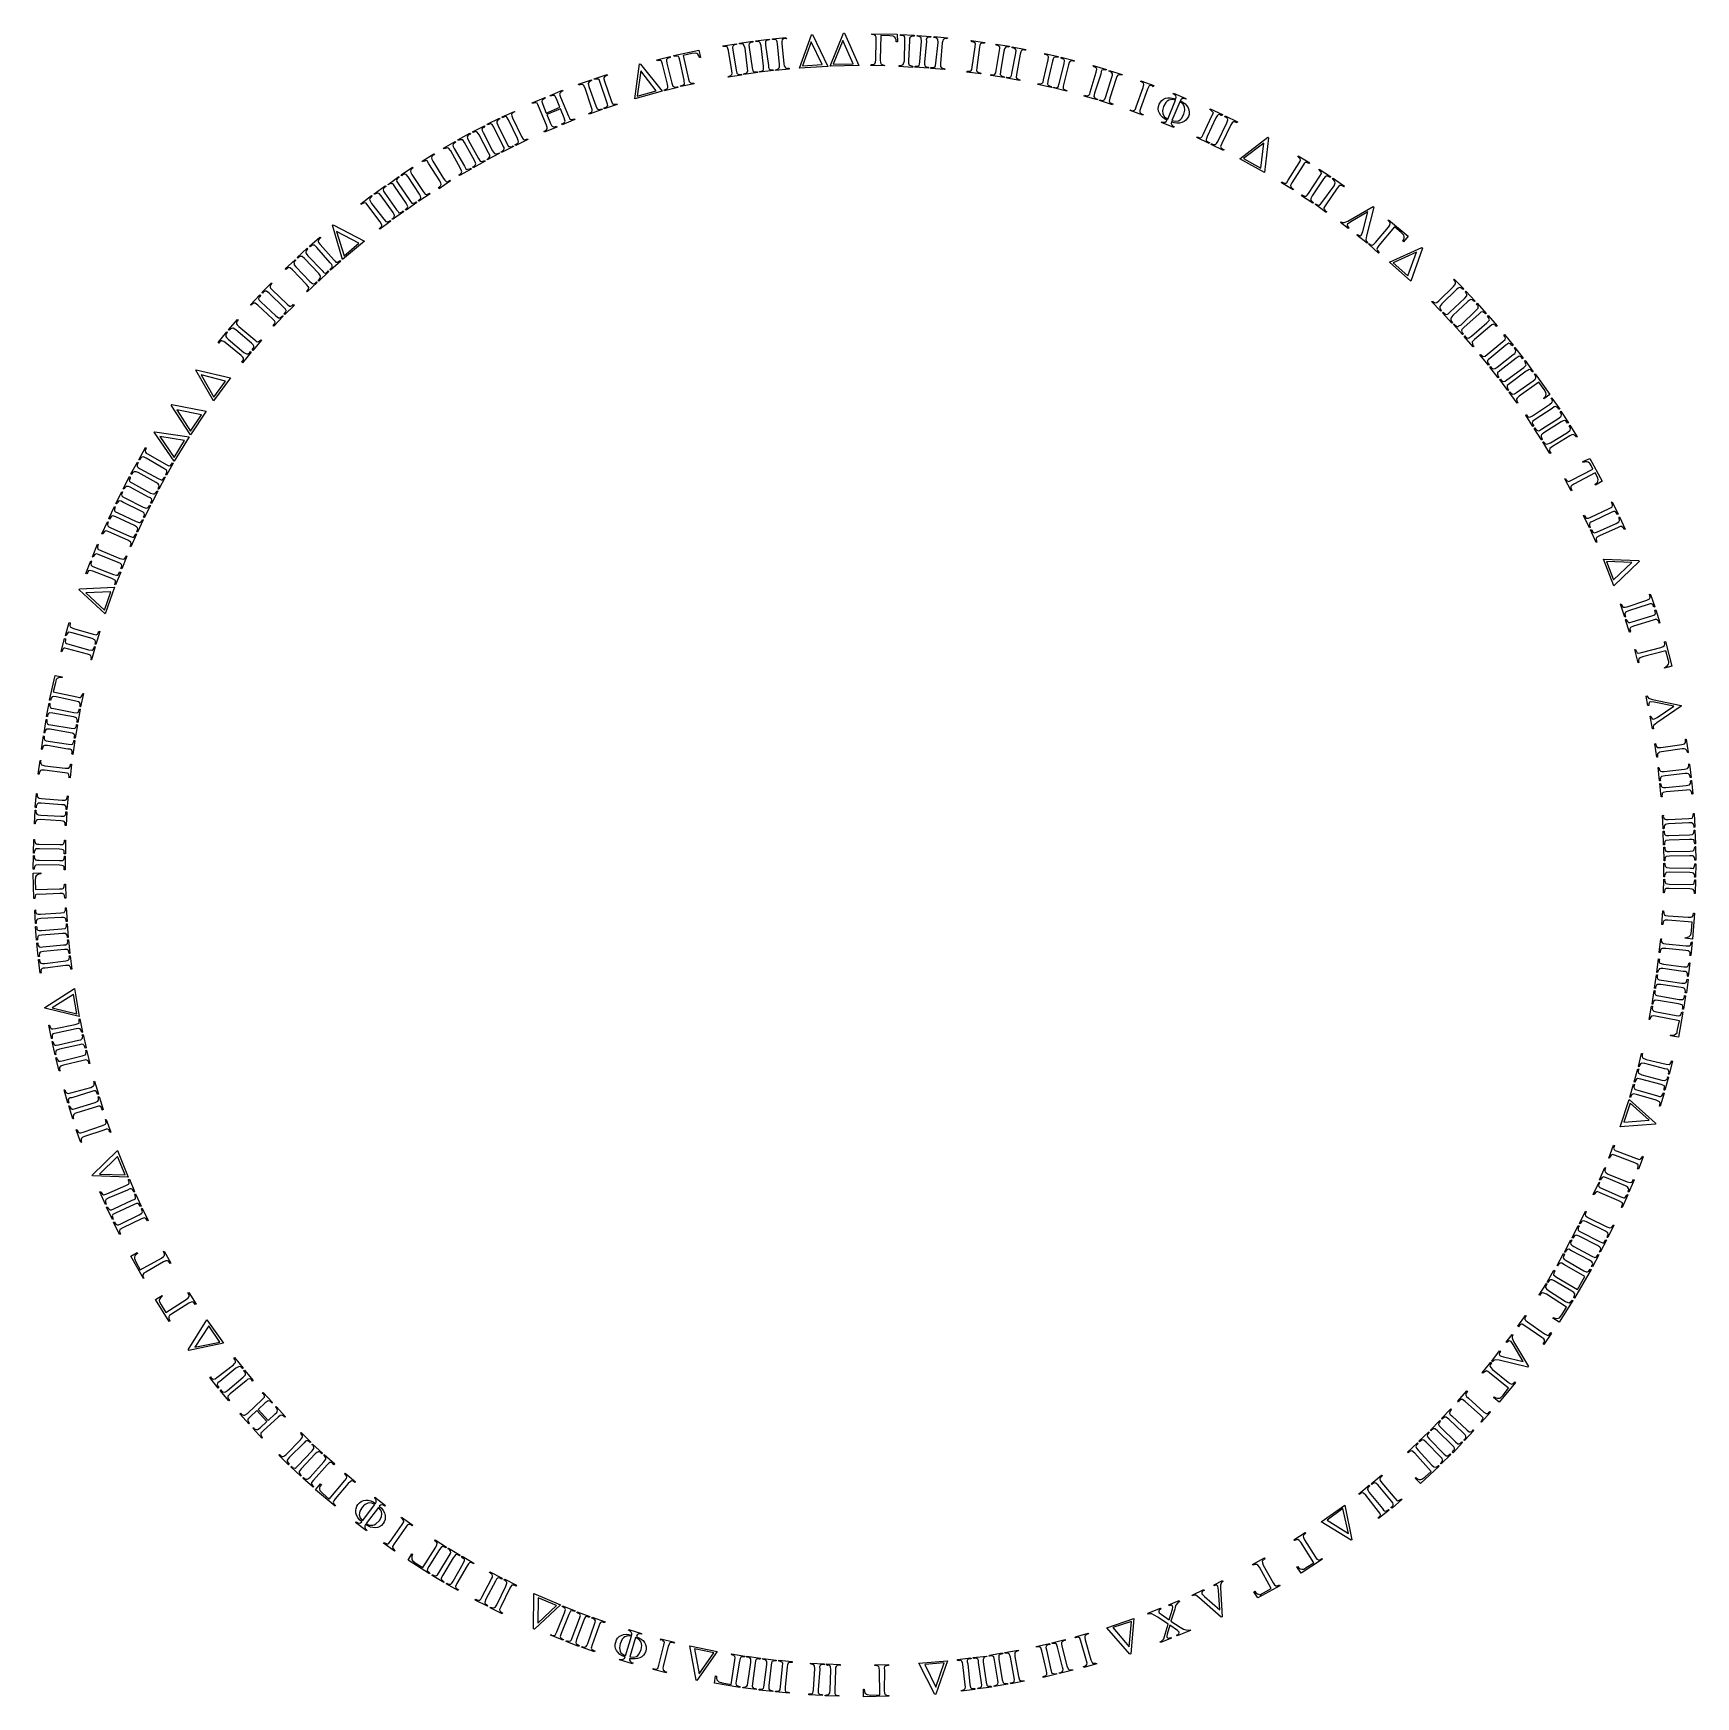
# Model space of a CAD drawing. Extents: x 0 to 660, y 0 to 661.
import ezdxf

# ---------------------------------------------------------------- set-up
doc = ezdxf.new("R2010")
doc.units = 0

msp = doc.modelspace()

# ---------------------------------------------------------------- linework, layer by layer
at = {"layer": 'Layer 1'}
for p, q in [((316.578, 647.463), (321.914, 660.5)), ((321.914, 660.5), (322.23, 660.508)), ((321.914, 660.5), (321.914, 660.5)), ((322.23, 660.508), (327.885, 647.742)), ((273.987, 655.556), (279.321, 656.379)), ((274.043, 655.216), (273.987, 655.556)), ((274.483, 655.288), (274.043, 655.216)), ((275.364, 655.206), (274.483, 655.288)), ((275.708625, 655.063), (275.364, 655.206)), ((275.805, 654.872), (275.708625, 655.063)), ((276.128, 653.643), (275.805, 654.872)), ((277.889, 655.382), (277.79875, 654.85375)), ((277.79875, 654.85375), (277.89, 653.931)), ((278.2865, 655.7935), (277.889, 655.382)), ((277.89, 653.931), (279.203, 645.889)), ((278.927, 656.013), (278.2865, 655.7935)), ((279.377, 656.087), (278.927, 656.013)), ((279.321, 656.379), (279.377, 656.087)), ((280.495, 656.606), (285.845, 657.369)), ((280.543, 656.265), (280.495, 656.606)), ((280.985, 656.328), (280.543, 656.265)), ((281.864, 656.228), (280.985, 656.328)), ((282.210375, 655.985625), (281.864, 656.228)), ((282.298, 655.738), (282.210375, 655.985625)), ((282.792, 654.651), (282.298, 655.738)), ((283.748, 646.584), (282.792, 654.651)), ((284.392, 656.354), (284.2915, 655.827625)), ((284.2915, 655.827625), (284.365, 654.903)), ((284.365, 654.903), (285.515, 646.836)), ((284.79775, 656.7295), (284.392, 656.354)), ((285.442, 656.964), (284.79775, 656.7295)), ((285.893, 657.029), (285.442, 656.964)), ((285.845, 657.369), (285.893, 657.029)), ((287.027, 657.526), (292.392, 658.182)), ((287.069, 657.184), (287.027, 657.526)), ((287.512, 657.238), (287.069, 657.184)), ((288.389, 657.121), (287.512, 657.238)), ((288.816, 656.77), (288.389, 657.121)), ((289.09, 655.529), (288.816, 656.77)), ((290.079, 647.441), (289.09, 655.529)), ((290.919, 657.196), (290.850375, 656.671625)), ((290.850375, 656.671625), (290.862, 655.746)), ((290.862, 655.746), (292.004, 647.658)), ((291.33225, 657.591), (290.919, 657.196)), ((291.981, 657.785), (291.33225, 657.591)), ((292.434, 657.841), (291.981, 657.785)), ((292.392, 658.182), (292.434, 657.841)), ((293.592, 658.317), (298.968, 658.866)), ((293.627, 657.974), (293.592, 658.317)), ((294.071, 658.02), (293.627, 657.974)), ((294.945, 657.885), (294.071, 658.02)), ((295.246875, 657.726), (294.945, 657.885)), ((295.365, 657.525), (295.246875, 657.726)), ((295.537125, 657.067375), (295.365, 657.525)), ((295.614, 656.279), (295.537125, 657.067375)), ((296.442, 648.173), (295.614, 656.279)), ((297.476, 657.909), (297.35475, 657.34625)), ((297.35475, 657.34625), (297.391, 656.461)), ((297.391, 656.461), (298.219, 648.354)), ((297.979625, 658.296125), (297.476, 657.909)), ((298.55, 658.477), (297.979625, 658.296125)), ((299.225, 658.3), (298.55, 658.477)), ((298.968, 658.866), (299.225, 658.3)), ((304.342, 646.713), (309.177, 659.944)), ((309.022, 657.082), (305.536, 647.58)), ((313.362, 648.072), (309.022, 657.082)), ((309.022, 657.082), (309.022, 657.082)), ((309.177, 659.944), (309.493, 659.964)), ((309.177, 659.944), (309.177, 659.944)), ((309.493, 659.964), (315.631, 647.298)), ((321.649, 657.646), (317.804, 648.284)), ((325.643, 648.327), (321.649, 657.646)), ((321.649, 657.646), (321.649, 657.646)), ((333.072, 659.997), (333.08, 660.341)), ((334.029375, 659.843125), (333.072, 659.997)), ((333.08, 660.341), (343.197, 660.099)), ((334.56, 659.432), (334.029375, 659.843125)), ((334.791, 658.98025), (334.56, 659.432)), ((334.656, 649.985), (334.848, 657.834)), ((334.848, 657.834), (334.791, 658.98025)), ((336.672, 659.567), (336.441, 649.942)), ((340.205, 659.482), (336.672, 659.567)), ((341.639, 659.304), (340.205, 659.482)), ((342.092, 659.0495), (341.639, 659.304)), ((342.464, 658.6), (342.092, 659.0495)), ((342.715875, 657.966125), (342.464, 658.6)), ((342.811, 657.159), (342.715875, 657.966125)), ((343.257, 657.15), (342.811, 657.159)), ((342.811, 657.159), (342.811, 657.159)), ((343.197, 660.099), (343.257, 657.15)), ((344.539, 659.674), (344.557, 660.018)), ((344.985, 659.651), (344.539, 659.674)), ((344.557, 660.018), (349.954, 659.743)), ((345.559125, 659.573125), (344.985, 659.651)), ((345.993, 659.385), (345.559125, 659.573125)), ((346.189, 658.966), (345.993, 659.385)), ((346.022, 649.559), (346.245, 657.697)), ((346.245, 657.697), (346.189, 658.966)), ((348.029, 657.606), (347.615, 649.468)), ((348.133875, 658.527), (348.029, 657.606)), ((348.334, 659.025), (348.133875, 658.527)), ((348.808875, 659.254375), (348.334, 659.025)), ((349.481, 659.423), (348.808875, 659.254375)), ((349.936, 659.399), (349.481, 659.423)), ((349.481, 659.423), (349.481, 659.423)), ((349.954, 659.743), (349.936, 659.399)), ((351.258, 659.197), (351.142, 659.671)), ((351.142, 659.671), (356.532, 659.289)), ((351.563, 659.296), (351.258, 659.197)), ((352.4, 659.013), (351.563, 659.296)), ((352.209, 649.188), (352.784, 657.316)), ((352.668, 658.81275), (352.4, 659.013)), ((352.753, 658.587), (352.668, 658.81275)), ((352.784, 657.316), (352.753, 658.587)), ((354.785, 657.19), (353.99, 649.063)), ((354.898, 658.603), (354.71625, 658.1095)), ((354.71625, 658.1095), (354.785, 657.19)), ((355.3795, 658.911625), (354.898, 658.603)), ((356.053, 658.978), (355.3795, 658.911625)), ((356.508, 658.946), (356.053, 658.978)), ((356.053, 658.978), (356.053, 658.978)), ((356.532, 659.289), (356.508, 658.946)), ((357.686, 658.851), (357.849, 659.193)), ((358.131, 658.786), (357.686, 658.851)), ((357.849, 659.193), (363.1, 658.705)), ((358.963, 658.511), (358.131, 658.786)), ((358.576, 648.692), (359.394, 656.807)), ((359.335, 658.078), (358.963, 658.511)), ((359.394, 656.807), (359.335, 658.078)), ((361.092, 656.646), (360.355, 648.531)), ((361.24625, 657.56225), (361.092, 656.646)), ((361.453, 658.051), (361.24625, 657.56225)), ((361.939875, 658.35), (361.453, 658.051)), ((362.615, 658.403), (361.939875, 658.35)), ((363.068, 658.362), (362.615, 658.403)), ((362.615, 658.403), (362.615, 658.403)), ((363.1, 658.705), (363.068, 658.362)), ((372.739, 657.285), (372.6, 657.626)), ((372.6, 657.626), (377.955, 656.894)), ((372.996, 657.12), (372.739, 657.285)), ((372.983, 647.096), (374.086, 655.17)), ((373.4215, 657.096875), (372.996, 657.12)), ((373.814, 656.887), (373.4215, 657.096875)), ((374.29, 656.439), (373.814, 656.887)), ((374.086, 655.17), (374.29, 656.439)), ((375.855, 654.928), (374.753, 646.855)), ((376.03825, 655.83725), (375.855, 654.928)), ((376.28, 656.316), (376.03825, 655.83725)), ((376.78, 656.55325), (376.28, 656.316)), ((377.457, 656.615), (376.78, 656.55325)), ((377.908, 656.553), (377.457, 656.615)), ((377.457, 656.615), (377.457, 656.615)), ((377.955, 656.894), (377.908, 656.553)), ((382.574, 655.667), (382.404, 656.218)), ((382.404, 656.218), (387.734, 655.327)), ((382.788, 655.805), (382.574, 655.667)), ((383.209875, 655.589625), (382.788, 655.805)), ((383.595, 655.444), (383.209875, 655.589625)), ((383.905, 654.986), (383.595, 655.444)), ((383.816, 653.719), (383.954625, 654.508125)), ((383.954625, 654.508125), (383.905, 654.986)), ((385.80525, 654.327), (385.577, 653.424)), ((386.188, 654.798), (385.80525, 654.327)), ((386.568875, 655.05975), (386.188, 654.798)), ((387.228, 655.062), (386.568875, 655.05975)), ((387.678, 654.987), (387.228, 655.062)), ((387.228, 655.062), (387.228, 655.062)), ((387.734, 655.327), (387.678, 654.987)), ((388.846, 654.779), (388.91, 655.117)), ((389.285, 654.697), (388.846, 654.779)), ((388.91, 655.117), (394.221, 654.119)), ((390.085, 654.319), (389.285, 654.697)), ((390.386, 653.856), (390.085, 654.319)), ((393.044375, 653.87625), (392.519, 653.625)), ((393.803, 653.865), (393.044375, 653.87625)), ((394.221, 654.119), (394.157, 653.733)), ((239, 634.439), (240.893, 648.388)), ((240.893, 648.388), (241.197, 648.283)), ((241.197, 648.283), (249.818, 637.49)), ((247.707, 649.931), (253.042, 651.235)), ((247.79, 649.597), (247.707, 649.931)), ((248.223, 649.705), (247.79, 649.597)), ((249.107, 649.695), (248.223, 649.705)), ((249.574, 649.399), (249.107, 649.695)), ((249.996, 648.2), (249.574, 649.399)), ((251.962, 640.292), (249.996, 648.2)), ((251.61, 650.034), (251.56275, 649.537625)), ((251.56275, 649.537625), (251.73, 648.631)), ((251.972, 650.514125), (251.61, 650.034)), ((251.73, 648.631), (253.695, 640.723)), ((252.592, 650.791), (251.972, 650.514125)), ((253.034, 650.901), (252.592, 650.791)), ((253.042, 651.235), (253.034, 650.901)), ((254.524, 651.638), (264.412, 653.794)), ((254.598, 651.302), (254.524, 651.638)), ((255.58625, 651.39725), (254.598, 651.302)), ((256.354, 651.257), (255.58625, 651.39725)), ((256.58875, 650.700125), (256.354, 651.257)), ((256.795, 649.781), (256.58875, 650.700125)), ((258.551, 641.947), (256.795, 649.781)), ((261.651, 652.487), (258.197, 651.734)), ((258.197, 651.734), (260.248, 642.328)), ((263.085, 652.652), (261.651, 652.487)), ((263.586, 652.512625), (263.085, 652.652)), ((264.054, 652.164), (263.586, 652.512625)), ((264.448375, 651.60725), (264.054, 652.164)), ((264.054, 652.164), (264.054, 652.164)), ((264.412, 653.794), (265.086, 650.923)), ((264.731, 650.845), (264.448375, 651.60725)), ((265.086, 650.923), (264.731, 650.845)), ((277.44, 645.601), (276.128, 653.643)), ((290.136125, 646.5155), (290.079, 647.441)), ((292.004, 647.658), (292.027375, 646.872125)), ((296.4805, 647.19475), (296.442, 648.173)), ((298.219, 648.354), (298.35025, 647.5665)), ((298.35025, 647.5665), (298.63, 647.109)), ((315.631, 647.298), (304.342, 646.713)), ((305.536, 647.58), (313.362, 648.072)), ((327.885, 647.742), (316.578, 647.463)), ((317.804, 648.284), (325.643, 648.327)), ((332.778, 647.732), (332.787, 648.076)), ((338.191, 647.602), (332.778, 647.732)), ((332.787, 648.076), (333.74925, 648.1645)), ((333.74925, 648.1645), (334.293, 648.412)), ((334.293, 648.412), (334.55025, 648.968625)), ((334.55025, 648.968625), (334.656, 649.985)), ((336.441, 649.942), (336.497375, 648.921875)), ((336.497375, 648.921875), (336.724, 648.354)), ((336.724, 648.354), (337.24925, 648.059125)), ((337.24925, 648.059125), (338.199, 647.777)), ((338.199, 647.777), (338.191, 647.602)), ((343.915, 647.288), (343.933, 647.765)), ((349.313, 646.92), (343.915, 647.288)), ((343.933, 647.765), (344.379, 647.742)), ((344.379, 647.742), (345.0695, 647.821625)), ((345.0695, 647.821625), (345.535, 648.139)), ((345.535, 648.139), (346.022, 649.559)), ((347.615, 649.468), (347.6145, 648.672125)), ((347.6145, 648.672125), (347.752, 648.198)), ((347.752, 648.198), (347.814, 647.975)), ((347.814, 647.975), (348.041, 647.779)), ((348.041, 647.779), (348.875, 647.513)), ((348.875, 647.513), (349.33, 647.49)), ((349.33, 647.49), (349.313, 646.92)), ((350.251, 647.089), (350.275, 647.401)), ((350.275, 647.401), (350.721, 647.401)), ((350.721, 647.401), (351.40125, 647.466875)), ((351.40125, 647.466875), (351.885, 647.775)), ((351.885, 647.775), (352.0875, 648.18075)), ((352.0875, 648.18075), (352.209, 649.188)), ((353.99, 649.063), (353.974625, 648.267)), ((353.974625, 648.267), (354.107, 647.792)), ((354.107, 647.792), (354.160625, 647.566125)), ((354.160625, 647.566125), (354.383, 647.365)), ((354.383, 647.365), (355.211, 647.083)), ((357.734875, 646.920625), (358.224, 647.286)), ((358.224, 647.286), (358.437125, 647.775625)), ((358.437125, 647.775625), (358.576, 648.692)), ((360.355, 648.531), (360.361, 647.26)), ((382.471, 645.682), (383.816, 653.719)), ((385.577, 653.424), (384.232, 645.387)), ((388.765, 644.582), (390.368, 652.59)), ((390.368, 652.59), (390.386, 653.856)), ((392.026, 652.26), (390.521, 644.174)), ((392.254125, 653.158875), (392.026, 652.26)), ((392.519, 653.625), (392.254125, 653.158875)), ((394.157, 653.733), (393.803, 653.865)), ((393.803, 653.865), (393.803, 653.865)), ((401.3, 642), (403.127, 649.941)), ((401.792, 652.069), (401.869, 652.521)), ((402.227, 652.085), (401.792, 652.069)), ((401.869, 652.521), (407.136, 651.309)), ((403.011, 651.676), (402.227, 652.085)), ((403.293, 651.201), (403.011, 651.676)), ((404.868, 649.431), (403.041, 641.459)), ((403.127, 649.941), (403.293, 651.201)), ((405.131375, 650.415125), (404.868, 649.431)), ((405.415, 650.884), (405.131375, 650.415125)), ((405.938375, 651.0715), (405.415, 650.884)), ((406.614, 651.076), (405.938375, 651.0715)), ((407.059, 650.974), (406.614, 651.076)), ((406.614, 651.076), (406.614, 651.076)), ((407.136, 651.309), (407.059, 650.974)), ((407.515, 640.523), (409.501, 648.425)), ((408.211, 650.696), (408.295, 651.03)), ((408.644, 650.378), (408.211, 650.696)), ((408.295, 651.03), (413.536, 649.713)), ((409.0545, 650.4005), (408.644, 650.378)), ((409.42, 650.162), (409.0545, 650.4005)), ((411.233, 647.99), (409.247, 640.087)), ((409.692, 649.682), (409.42, 650.162)), ((409.501, 648.425), (409.692, 649.682)), ((411.51525, 648.873625), (411.233, 647.99)), ((411.808, 649.323), (411.51525, 648.873625)), ((412.423625, 649.542625), (411.808, 649.323)), ((413.01, 649.49), (412.423625, 649.542625)), ((413.452, 649.379), (413.01, 649.49)), ((413.01, 649.49), (413.01, 649.49)), ((413.536, 649.713), (413.452, 649.379)), ((421.163, 647.327), (421.07, 647.657)), ((421.07, 647.657), (426.352, 646.129)), ((421.401, 647.201), (421.163, 647.327)), ((216.627, 640.266), (221.717, 642.083)), ((220.812625, 641.236375), (220.496, 640.586)), ((221.403, 641.52), (220.812625, 641.236375)), ((221.832, 641.759), (221.403, 641.52)), ((221.717, 642.083), (221.832, 641.759)), ((222.847, 642.474), (227.972, 644.188)), ((222.956, 642.147), (222.847, 642.474)), ((223.379, 642.289), (222.956, 642.147)), ((223.8115, 642.27025), (223.379, 642.289)), ((224.262, 642.349), (223.8115, 642.27025)), ((224.584375, 642.25025), (224.262, 642.349)), ((224.75, 642.09), (224.584375, 642.25025)), ((225.266, 640.929), (224.75, 642.09)), ((227.851, 633.202), (225.266, 640.929)), ((226.726, 642.837), (226.7215, 642.38025)), ((226.7215, 642.38025), (226.96, 641.496)), ((227.05175, 643.36975), (226.726, 642.837)), ((226.96, 641.496), (229.545, 633.768)), ((227.649, 643.586), (227.05175, 643.36975)), ((228.174, 643.862), (227.649, 643.586)), ((227.972, 644.188), (228.174, 643.862)), ((241.338, 645.556), (239.914, 635.536)), ((247.464, 637.651), (241.338, 645.556)), ((253.695, 640.723), (254.117, 639.524)), ((258.738, 640.333), (258.551, 641.947)), ((260.248, 642.328), (260.5655, 641.349875)), ((260.5655, 641.349875), (261.075, 640.851)), ((261.075, 640.851), (261.533125, 640.6905)), ((261.533125, 640.6905), (262.427, 640.647)), ((275.992, 643.269), (276.404, 643.519)), ((276.019, 643.108), (275.992, 643.269)), ((281.353, 643.814), (276.019, 643.108)), ((276.404, 643.519), (277.051125, 643.74025)), ((277.051125, 643.74025), (277.45, 644.152)), ((277.642625, 644.678875), (277.44, 645.601)), ((277.45, 644.152), (277.642625, 644.678875)), ((279.203, 645.889), (279.526, 644.66)), ((279.526, 644.66), (279.703, 644.441125)), ((279.703, 644.441125), (279.976, 644.328)), ((279.976, 644.328), (280.847, 644.094)), ((280.847, 644.094), (281.297, 644.317)), ((280.847, 644.094), (280.847, 644.094)), ((281.297, 644.317), (281.353, 643.814)), ((282.228, 644.46), (282.67, 644.499)), ((282.276, 644.119), (282.228, 644.46)), ((287.85, 644.883), (282.276, 644.119)), ((282.67, 644.499), (283.32175, 644.728125)), ((283.32175, 644.728125), (283.729, 645.135)), ((283.729, 645.135), (283.822875, 645.615375)), ((283.822875, 645.615375), (283.748, 646.584)), ((285.515, 646.836), (285.814, 645.601)), ((285.814, 645.601), (286.257, 645.26)), ((286.257, 645.26), (287.127, 645.159)), ((287.127, 645.159), (287.578, 645.223)), ((287.578, 645.223), (287.85, 644.883)), ((287.578, 645.223), (287.578, 645.223)), ((288.517, 645.348), (288.961, 645.402)), ((288.559, 645.006), (288.517, 645.348)), ((293.924, 645.662), (288.559, 645.006)), ((288.961, 645.402), (289.697875, 645.596875)), ((289.697875, 645.596875), (290.032, 645.992)), ((290.032, 645.992), (290.136125, 646.5155)), ((292.027375, 646.872125), (292.362, 646.417)), ((292.362, 646.417), (292.32475, 646.219875)), ((292.32475, 646.219875), (292.562, 646.067)), ((292.562, 646.067), (293.491, 645.949)), ((293.491, 645.949), (293.882, 646.004)), ((293.882, 646.004), (293.924, 645.662)), ((293.924, 645.662), (293.924, 645.662)), ((294.839, 645.954), (295.357, 646.157)), ((294.874, 645.769), (294.839, 645.954)), ((294.839, 645.954), (294.839, 645.954)), ((300.25, 646.318), (294.874, 645.769)), ((295.357, 646.157), (295.9515, 646.338625)), ((295.9515, 646.338625), (296.366, 646.725)), ((296.366, 646.725), (296.4805, 647.19475)), ((298.63, 647.109), (298.65325, 646.90775)), ((298.65325, 646.90775), (298.897, 646.75)), ((298.897, 646.75), (299.323, 646.5815)), ((299.323, 646.5815), (299.761, 646.614)), ((299.761, 646.614), (300.215, 646.66)), ((300.215, 646.66), (300.25, 646.318)), ((355.642, 646.707), (350.251, 647.089)), ((355.211, 647.083), (355.666, 647.051)), ((355.666, 647.051), (355.642, 646.707)), ((356.577, 646.539), (356.608, 646.975)), ((362.05, 646.143), (356.577, 646.539)), ((356.608, 646.975), (357.053, 646.934)), ((357.053, 646.934), (357.418078, 646.855266)), ((357.418078, 646.855266), (357.734875, 646.920625)), ((360.361, 647.26), (360.714, 646.826)), ((360.714, 646.826), (361.537, 646.527)), ((361.537, 646.527), (361.991, 646.486)), ((361.991, 646.486), (362.05, 646.143)), ((370.893, 645.129), (370.94, 645.469)), ((376.346, 644.397), (370.893, 645.129)), ((370.94, 645.469), (371.382, 645.409)), ((371.382, 645.409), (372.15125, 645.430875)), ((372.15125, 645.430875), (372.568, 645.707)), ((372.568, 645.707), (372.802875, 646.187)), ((372.802875, 646.187), (372.983, 647.096)), ((374.753, 646.855), (374.701, 645.585)), ((374.701, 645.585), (375.034, 645.136)), ((375.034, 645.136), (375.843, 644.8)), ((375.843, 644.8), (376.294, 644.738)), ((376.294, 644.738), (376.346, 644.397)), ((380.323, 643.778), (380.379, 644.118)), ((385.653, 642.886), (380.323, 643.778)), ((380.379, 644.118), (380.82, 644.044)), ((380.82, 644.044), (381.504, 644.044875)), ((381.504, 644.044875), (382.014, 644.306)), ((382.014, 644.306), (382.342625, 644.778375)), ((382.342625, 644.778375), (382.471, 645.682)), ((384.232, 645.387), (384.143, 644.12)), ((384.143, 644.12), (384.287875, 643.883)), ((384.287875, 643.883), (384.669, 643.661)), ((384.669, 643.661), (384.86625, 643.42775)), ((384.86625, 643.42775), (385.26, 643.301)), ((385.26, 643.301), (385.71, 643.226)), ((385.71, 643.226), (385.653, 642.886)), ((386.791, 642.722), (386.643, 643.06)), ((386.643, 643.06), (387.081, 642.977)), ((391.891, 641.723), (386.791, 642.722)), ((387.081, 642.977), (387.765, 642.964375)), ((387.765, 642.964375), (388.281, 643.215)), ((388.281, 643.215), (388.539125, 643.682875)), ((388.539125, 643.682875), (388.765, 644.582)), ((390.521, 644.174), (390.405, 642.987)), ((390.405, 642.987), (390.716, 642.521)), ((390.716, 642.521), (391.506, 642.145)), ((391.506, 642.145), (391.954, 642.061)), ((391.954, 642.061), (391.891, 641.723)), ((400.761, 640.654), (401.114875, 641.085125)), ((401.114875, 641.085125), (401.3, 642)), ((403.041, 641.459), (402.875, 640.339)), ((419.867, 637.189), (422.17, 645.006)), ((422.159, 646.745), (421.401, 647.201)), ((424.074, 644.279), (421.58, 636.685)), ((422.412, 646.253), (422.159, 646.745)), ((422.17, 645.006), (422.412, 646.253)), ((424.22425, 645.344), (424.074, 644.279)), ((424.511, 645.809), (424.22425, 645.344)), ((425.0535, 646.007625), (424.511, 645.809)), ((425.77, 645.928), (425.0535, 646.007625)), ((426.157, 645.799), (425.77, 645.928)), ((425.77, 645.928), (425.77, 645.928)), ((426.053, 635.338), (428.446, 643.106)), ((426.352, 646.129), (426.157, 645.799)), ((427.296, 645.451), (427.4, 645.779)), ((427.722, 645.29), (427.296, 645.451)), ((427.4, 645.779), (432.552, 644.147)), ((430.149, 642.567), (427.689, 634.799)), ((428.47, 644.845), (427.722, 645.29)), ((428.446, 643.106), (428.706625, 643.817)), ((428.713, 644.348), (428.47, 644.845)), ((428.706625, 643.817), (428.713, 644.348)), ((430.4835, 643.3915), (430.149, 642.567)), ((430.803, 643.862), (430.4835, 643.3915)), ((431.342875, 644.04975), (430.803, 643.862)), ((432.014, 643.957), (431.342875, 644.04975)), ((432.448, 643.819), (432.014, 643.957)), ((432.014, 643.957), (432.014, 643.957)), ((432.552, 644.147), (432.448, 643.819)), ((439.833, 641.315), (439.95, 641.639)), ((440.253, 641.163), (439.833, 641.315)), ((439.95, 641.639), (445.068, 639.801)), ((440.982, 640.663), (440.253, 641.163)), ((441.205, 640.157), (440.982, 640.663)), ((198.225, 632.944), (203.398, 635.007)), ((202.93, 634.515), (202.229, 633.994)), ((203.351, 634.689), (202.93, 634.515)), ((203.398, 635.007), (203.351, 634.689)), ((205.292, 635.862), (210.278, 637.921)), ((205.423, 635.544), (205.292, 635.862)), ((205.836, 635.715), (205.423, 635.544)), ((206.703, 635.832), (205.836, 635.715)), ((207.08675, 635.755625), (206.703, 635.832)), ((207.217, 635.611), (207.08675, 635.755625)), ((207.815, 634.479), (207.217, 635.611)), ((209.193, 631.143), (207.815, 634.479)), ((209.148375, 636.64375), (209.094, 636.341)), ((209.094, 636.341), (209.466, 635.161)), ((209.394, 636.912), (209.148375, 636.64375)), ((209.627625, 637.217875), (209.394, 636.912)), ((209.466, 635.161), (212.572, 627.638)), ((209.997, 637.433), (209.627625, 637.217875)), ((210.41, 637.603), (209.997, 637.433)), ((210.278, 637.921), (210.41, 637.603)), ((216.743, 639.942), (216.627, 640.266)), ((217.163, 640.092), (216.743, 639.942)), ((218.044, 640.169), (217.163, 640.092)), ((218.538, 639.921), (218.044, 640.169)), ((219.313, 638.77), (218.538, 639.921)), ((221.817, 631.096), (219.313, 638.77)), ((220.496, 640.586), (220.759, 639.371)), ((220.496, 640.586), (220.496, 640.586)), ((220.759, 639.371), (223.499, 631.697)), ((249.818, 637.49), (239, 634.439)), ((239, 634.439), (239, 634.439)), ((239.914, 635.536), (247.464, 637.651)), ((239.914, 635.536), (239.914, 635.536)), ((250.666, 638.024), (251.187, 638.132)), ((250.749, 637.69), (250.666, 638.024)), ((255.994, 638.994), (250.749, 637.69)), ((251.187, 638.132), (251.737125, 638.40525)), ((251.737125, 638.40525), (252.09, 638.848)), ((252.130625, 639.380625), (251.962, 640.292)), ((252.09, 638.848), (252.130625, 639.380625)), ((254.117, 639.524), (254.593, 639.199)), ((254.593, 639.199), (255.468, 639.075)), ((255.468, 639.075), (255.911, 639.328)), ((255.468, 639.075), (255.468, 639.075)), ((255.911, 639.328), (255.994, 638.994)), ((257.138, 639.65), (258.079375, 639.964125)), ((257.211, 639.314), (257.138, 639.65)), ((262.5, 640.468), (257.211, 639.314)), ((258.079375, 639.964125), (258.738, 640.333)), ((262.427, 640.647), (262.5, 640.468)), ((399.041, 640.229), (399.118, 640.564)), ((404.534, 639.017), (399.041, 640.229)), ((399.118, 640.564), (399.553, 640.464)), ((399.553, 640.464), (400.2755, 640.423625)), ((400.2755, 640.423625), (400.761, 640.654)), ((402.875, 640.339), (402.966875, 640.055125)), ((402.966875, 640.055125), (403.166, 639.862)), ((403.166, 639.862), (403.941, 639.455)), ((403.941, 639.455), (404.385, 639.353)), ((404.385, 639.353), (404.534, 639.017)), ((405.221, 638.797), (405.304, 639.131)), ((410.462, 637.48), (405.221, 638.797)), ((405.304, 639.131), (405.738, 639.022)), ((405.738, 639.022), (406.4425, 638.905875)), ((406.4425, 638.905875), (407.135, 639.188)), ((407.135, 639.188), (407.515, 640.523)), ((409.247, 640.087), (409.094375, 639.308625)), ((409.094375, 639.308625), (409.151, 638.831)), ((409.151, 638.831), (409.15475, 638.586125)), ((409.15475, 638.586125), (409.337, 638.348)), ((409.337, 638.348), (410.104, 637.925)), ((410.104, 637.925), (410.546, 637.814)), ((410.546, 637.814), (410.462, 637.48)), ((417.505, 635.558), (417.602, 635.888)), ((422.689, 634.031), (417.505, 635.558)), ((417.602, 635.888), (418.031, 635.762)), ((418.031, 635.762), (418.709625, 635.681)), ((418.709625, 635.681), (419.248, 635.879)), ((419.248, 635.879), (419.635125, 636.317625)), ((419.635125, 636.317625), (419.867, 637.189)), ((421.58, 636.685), (421.339, 635.437)), ((421.339, 635.437), (421.6, 634.943)), ((421.6, 634.943), (421.947875, 634.62875)), ((421.947875, 634.62875), (422.349, 634.49)), ((422.349, 634.49), (422.786, 634.361)), ((422.786, 634.361), (422.689, 634.031)), ((423.592, 633.755), (423.696, 634.083)), ((423.696, 634.083), (424.121, 633.948)), ((425.341, 634.04), (425.662125, 634.39575)), ((425.662125, 634.39575), (426.053, 635.338)), ((427.689, 634.799), (427.422, 633.556)), ((438.117, 631.263), (440.888, 638.926)), ((442.567, 638.319), (439.796, 630.656)), ((440.888, 638.926), (441.205, 640.157)), ((442.936875, 639.16925), (442.567, 638.319)), ((443.273, 639.586), (442.936875, 639.16925)), ((443.820375, 639.751875), (443.273, 639.586)), ((444.487, 639.632), (443.820375, 639.751875)), ((444.915, 639.287), (444.487, 639.632)), ((444.487, 639.632), (444.487, 639.632)), ((445.068, 639.801), (444.915, 639.287)), ((448.275125, 633.832375), (448.957797, 634.353328)), ((448.957797, 634.353328), (449.79, 634.709)), ((449.79, 634.709), (450.738187, 634.872906)), ((450.738187, 634.872906), (451.73925, 634.85025)), ((452.291875, 634.22825), (451.024, 633.992)), ((451.73925, 634.85025), (453.9, 634.435)), ((453.706, 633.962), (452.291875, 634.22825)), ((452.792, 636.438), (452.922, 636.757)), ((453.441844, 636.074828), (452.792, 636.438)), ((452.922, 636.757), (457.879, 634.612)), ((453.84325, 635.619875), (453.441844, 636.074828)), ((453.996031, 635.073234), (453.84325, 635.619875)), ((453.9, 634.435), (453.996031, 635.073234)), ((455.938469, 634.277312), (455.553, 633.757)), ((456.452, 634.55875), (455.938469, 634.277312)), ((457.110281, 634.601313), (456.452, 634.55875)), ((457.93, 634.405), (457.110281, 634.601313)), ((457.879, 634.612), (457.93, 634.405)), ((186.241, 627.364), (191.122, 629.452)), ((190.30425, 628.783625), (190.037, 628.282)), ((190.037, 628.282), (190.1375, 627.6795)), ((190.1375, 627.6795), (190.442, 626.888)), ((190.858, 629.148), (190.30425, 628.783625)), ((191.27, 629.372), (190.858, 629.148)), ((191.122, 629.452), (191.27, 629.372)), ((198.356, 632.626), (198.225, 632.944)), ((198.769, 632.796), (198.356, 632.626)), ((199.645, 632.917), (198.769, 632.796)), ((200.15, 632.692), (199.645, 632.917)), ((200.457625, 632.287375), (200.15, 632.692)), ((200.748, 631.534), (200.457625, 632.287375)), ((203.855, 624.038), (200.748, 631.534)), ((202.229, 633.994), (202.031, 633.424)), ((202.031, 633.424), (202.19925, 632.967625)), ((202.19925, 632.967625), (202.399, 632.242)), ((202.399, 632.242), (203.776, 628.83)), ((203.776, 628.83), (209.193, 631.143)), ((209.455, 630.507), (204.039, 628.271)), ((204.039, 628.271), (205.505, 624.72)), ((210.922, 626.956), (209.455, 630.507)), ((212.572, 627.638), (212.98875, 626.84125)), ((220.753, 628.711), (221.173, 628.861)), ((220.869, 628.387), (220.753, 628.711)), ((225.996, 630.204), (220.869, 628.387)), ((221.173, 628.861), (221.770125, 629.19525)), ((221.770125, 629.19525), (222.089, 629.672)), ((222.076, 630.205875), (221.817, 631.096)), ((222.089, 629.672), (222.076, 630.205875)), ((223.499, 631.697), (224.039, 630.546)), ((224.039, 630.546), (224.541, 630.301)), ((224.541, 630.301), (225.413, 630.375)), ((225.413, 630.375), (225.842, 630.528)), ((225.842, 630.528), (225.996, 630.204)), ((226.739, 630.839), (227.162, 630.98)), ((226.848, 630.512), (226.739, 630.839)), ((226.739, 630.839), (226.739, 630.839)), ((231.973, 632.227), (226.848, 630.512)), ((227.162, 630.98), (227.792125, 631.30175)), ((227.792125, 631.30175), (228.306, 631.772)), ((228.188, 632.30625), (227.851, 633.202)), ((228.306, 631.772), (228.188, 632.30625)), ((229.545, 633.768), (230.061, 632.495)), ((230.061, 632.495), (230.558, 632.323)), ((230.558, 632.323), (231.432, 632.408)), ((231.432, 632.408), (231.864, 632.553)), ((231.864, 632.553), (231.973, 632.227)), ((428.744, 632.123), (423.592, 633.755)), ((424.121, 633.948), (424.7985, 633.853)), ((424.7985, 633.853), (425.341, 634.04)), ((427.422, 633.556), (427.494, 633.22775)), ((427.494, 633.22775), (427.674, 633.057)), ((427.674, 633.057), (428.413, 632.589)), ((428.413, 632.589), (428.848, 632.451)), ((428.848, 632.451), (428.744, 632.123)), ((435.66, 629.778), (435.861, 630.101)), ((440.743, 627.94), (435.66, 629.778)), ((435.861, 630.101), (436.197, 629.735)), ((436.197, 629.735), (436.881875, 629.8005)), ((436.881875, 629.8005), (437.419, 629.992)), ((437.419, 629.992), (437.771375, 630.411875)), ((437.771375, 630.411875), (438.117, 631.263)), ((439.601375, 629.87625), (439.544, 629.254)), ((439.544, 629.254), (439.711, 628.916)), ((439.796, 630.656), (439.601375, 629.87625)), ((439.711, 628.916), (440.431, 628.418)), ((440.431, 628.418), (440.86, 628.263)), ((440.86, 628.263), (440.743, 627.94)), ((446.859125, 630.4755), (446.921297, 631.395562)), ((446.994391, 629.583188), (446.859125, 630.4755)), ((446.921297, 631.395562), (447.181, 632.295)), ((447.327, 628.767), (446.994391, 629.583188)), ((447.181, 632.295), (447.697641, 633.146234)), ((447.846797, 627.879859), (447.327, 628.767)), ((447.697641, 633.146234), (448.275125, 633.832375)), ((448.542375, 627.153875), (447.846797, 627.879859)), ((448.98, 631.387), (448.563219, 629.810422)), ((448.563219, 629.810422), (448.7035, 628.468125)), ((448.7035, 628.468125), (449.401031, 627.354016)), ((449.925125, 633.058125), (448.98, 631.387)), ((450.455297, 633.602828), (449.925125, 633.058125)), ((451.024, 633.992), (450.455297, 633.602828)), ((450.656, 626.462), (453.706, 633.962)), ((451.024, 633.992), (451.024, 633.992)), ((455.458, 633.284), (452.309, 625.849)), ((456.658906, 632.427125), (455.458, 633.284)), ((455.458, 633.284), (455.458, 633.284)), ((455.553, 633.757), (456.663719, 633.173141)), ((456.074875, 626.676375), (457.04, 628.412)), ((457.329, 631.3295), (456.658906, 632.427125)), ((456.663719, 633.173141), (457.56725, 632.507625)), ((457.04, 628.412), (457.459094, 629.991125)), ((457.459094, 629.991125), (457.329, 631.3295)), ((457.56725, 632.507625), (458.263406, 631.760547)), ((458.263406, 631.760547), (458.752, 630.932)), ((458.833, 627.515), (458.403625, 626.709516)), ((458.752, 630.932), (459.045766, 630.046109)), ((459.086547, 628.296828), (458.833, 627.515)), ((459.045766, 630.046109), (459.157375, 629.154125)), ((459.157375, 629.154125), (459.086547, 628.296828)), ((464.722, 620.342), (468.175, 627.722)), ((467.341, 630.197), (467.487, 630.509)), ((467.745, 630.008), (467.341, 630.197)), ((467.487, 630.509), (472.382, 628.219)), ((468.426, 629.338), (467.745, 630.008)), ((468.175, 627.722), (468.83, 628.919)), ((468.83, 628.919), (468.426, 629.338)), ((470.237625, 627.779), (469.793, 626.965)), ((470.611, 628.164), (470.237625, 627.779)), ((471.1705, 628.25625), (470.611, 628.164)), ((471.823, 627.912), (471.1705, 628.25625)), ((472.236, 627.907), (471.823, 627.912)), ((471.823, 627.912), (471.823, 627.912)), ((472.382, 628.219), (472.236, 627.907)), ((473.311, 627.391), (473.463, 627.7)), ((473.463, 627.7), (478.311, 625.312)), ((174.477, 621.36), (179.261, 623.74)), ((174.746, 621.055), (174.477, 621.36)), ((175.032, 621.263), (174.746, 621.055)), ((175.893, 621.463), (175.032, 621.263)), ((176.417, 621.286), (175.893, 621.463)), ((177.113, 620.223), (176.417, 621.286)), ((178.479625, 622.842625), (178.233, 622.43)), ((178.233, 622.43), (178.357375, 621.89975)), ((178.233, 622.43), (178.233, 622.43)), ((178.357375, 621.89975), (178.694, 621.053)), ((178.712391, 623.037078), (178.479625, 622.842625)), ((178.694, 621.053), (182.484, 613.84)), ((179.018, 623.121), (178.712391, 623.037078)), ((179.421, 623.569), (179.018, 623.121)), ((179.261, 623.74), (179.421, 623.569)), ((180.339, 624.426), (185.172, 626.843)), ((180.492, 624.118), (180.339, 624.426)), ((180.892, 624.317), (180.492, 624.118)), ((181.757, 624.5), (180.892, 624.317)), ((182.277, 624.313), (181.757, 624.5)), ((182.951, 623.236), (182.277, 624.313)), ((186.595, 615.924), (182.951, 623.236)), ((184.37275, 625.930625), (184.116, 625.42)), ((184.116, 625.42), (184.1865, 624.888375)), ((184.116, 625.42), (184.116, 625.42)), ((184.1865, 624.888375), (184.548, 624.035)), ((184.919, 626.331), (184.37275, 625.930625)), ((184.548, 624.035), (188.193, 616.747)), ((185.326, 626.535), (184.919, 626.331)), ((185.172, 626.843), (185.326, 626.535)), ((186.389, 626.96), (186.241, 627.364)), ((186.792, 627.244), (186.389, 626.96)), ((187.661, 627.41), (186.792, 627.244)), ((187.95575, 627.278), (187.661, 627.41)), ((188.177, 627.212), (187.95575, 627.278)), ((188.829, 626.122), (188.177, 627.212)), ((192.326, 618.762), (188.829, 626.122)), ((190.442, 626.888), (193.939, 619.529)), ((202.907, 621.604), (203.32, 621.774)), ((203.039, 621.286), (202.907, 621.604)), ((208.034, 623.256), (203.039, 621.286)), ((203.32, 621.774), (203.899625, 622.137)), ((204.15625, 623.0935), (203.855, 624.038)), ((203.899625, 622.137), (204.195, 622.629)), ((204.195, 622.629), (204.15625, 623.0935)), ((205.505, 624.72), (205.836625, 623.917625)), ((205.836625, 623.917625), (206.1, 623.596)), ((206.1, 623.596), (206.614, 623.376)), ((206.614, 623.376), (207.101875, 623.314875)), ((207.101875, 623.314875), (207.481, 623.493)), ((207.481, 623.493), (207.902, 623.667)), ((207.902, 623.667), (208.034, 623.256)), ((209.975, 624.522), (210.387, 624.693)), ((210.106, 624.204), (209.975, 624.522)), ((209.975, 624.522), (209.975, 624.522)), ((215.092, 626.211), (210.106, 624.204)), ((210.387, 624.693), (211.009875, 625.05275)), ((211.2215, 626.037625), (210.922, 626.956)), ((211.009875, 625.05275), (211.254, 625.543)), ((211.254, 625.543), (211.2215, 626.037625)), ((212.98875, 626.84125), (213.167, 626.343)), ((213.167, 626.343), (213.672, 626.291)), ((213.672, 626.291), (214.122875, 626.25575)), ((214.122875, 626.25575), (214.549, 626.411)), ((214.549, 626.411), (214.961, 626.581)), ((214.961, 626.581), (215.092, 626.211)), ((448.135, 625.087), (448.266, 625.406)), ((453.093, 623.054), (448.135, 625.087)), ((448.266, 625.406), (448.980937, 625.19575)), ((449.414016, 626.555953), (448.542375, 627.153875)), ((448.980937, 625.19575), (449.58525, 625.21575)), ((449.401031, 627.354016), (450.656, 626.462)), ((450.462, 626.053), (449.414016, 626.555953)), ((449.58525, 625.21575), (450.078937, 625.492625)), ((450.078937, 625.492625), (450.462, 626.053)), ((452.114, 625.375), (452.051594, 624.735781)), ((452.051594, 624.735781), (452.25525, 624.189)), ((453.228344, 624.981797), (452.114, 625.375)), ((452.25525, 624.189), (452.665531, 623.734469)), ((452.309, 625.849), (453.692125, 625.573)), ((452.665531, 623.734469), (453.223, 623.372)), ((453.223, 623.372), (453.093, 623.054)), ((454.29, 624.771125), (453.228344, 624.981797)), ((453.692125, 625.573), (454.953, 625.789)), ((455.299156, 624.794641), (454.29, 624.771125)), ((454.953, 625.789), (455.533484, 626.126703)), ((456.256, 625.104), (455.299156, 624.794641)), ((455.533484, 626.126703), (456.074875, 626.676375)), ((457.115125, 625.503922), (456.256, 625.104)), ((456.256, 625.104), (456.256, 625.104)), ((457.831, 626.039125), (457.115125, 625.503922)), ((458.403625, 626.709516), (457.831, 626.039125)), ((469.793, 626.965), (466.34, 619.585)), ((470.495, 617.59), (474.096, 624.899)), ((475.698, 624.11), (472.097, 616.801)), ((473.712, 627.194), (473.311, 627.391)), ((474.381, 626.615), (473.712, 627.194)), ((474.096, 624.899), (474.546, 626.088)), ((474.546, 626.088), (474.381, 626.615)), ((476.18725, 624.914875), (475.698, 624.11)), ((476.768, 625.293), (476.18725, 624.914875)), ((477.129625, 625.341625), (476.768, 625.293)), ((477.75, 625.145), (477.129625, 625.341625)), ((478.159, 625.003), (477.75, 625.145)), ((477.75, 625.145), (477.75, 625.145)), ((478.311, 625.312), (478.159, 625.003)), ((162.972, 614.894), (167.651, 617.597)), ((163.144, 614.596), (162.972, 614.894)), ((163.695, 614.819), (163.144, 614.596)), ((164.383, 615.054), (163.695, 614.819)), ((164.914, 614.898), (164.383, 615.054)), ((165.851, 613.863), (164.914, 614.898)), ((166.907875, 616.6385), (166.683, 616.113)), ((166.683, 616.113), (166.784875, 615.556125)), ((166.683, 616.113), (166.683, 616.113)), ((166.784875, 615.556125), (167.198, 614.757)), ((167.429, 617.071), (166.907875, 616.6385)), ((167.198, 614.757), (171.273, 607.701)), ((167.824, 617.299), (167.429, 617.071)), ((167.651, 617.597), (167.824, 617.299)), ((168.692, 618.184), (173.425, 620.793)), ((168.858, 617.883), (168.692, 618.184)), ((169.249, 618.098), (168.858, 617.883)), ((169.65875, 618.185), (169.249, 618.098)), ((170.106, 618.176), (169.65875, 618.185)), ((170.633, 618.15), (170.106, 618.176)), ((171.35, 617.1), (170.633, 618.15)), ((175.284, 609.965), (171.35, 617.1)), ((172.662375, 619.849625), (172.426, 619.329)), ((172.426, 619.329), (172.518125, 618.80125)), ((172.426, 619.329), (172.426, 619.329)), ((172.518125, 618.80125), (172.914, 617.963)), ((173.192, 620.272), (172.662375, 619.849625)), ((172.914, 617.963), (176.848, 610.827)), ((173.813, 620.492), (173.192, 620.272)), ((173.425, 620.793), (173.813, 620.492)), ((180.903, 613.009), (177.113, 620.223)), ((190.813, 615.561), (185.98, 613.144)), ((187.028125, 615.092125), (186.595, 615.924)), ((186.777125, 614.055125), (187.036, 614.567)), ((187.110953, 614.790141), (187.028125, 615.092125)), ((187.036, 614.567), (187.110953, 614.790141)), ((188.193, 616.747), (188.866, 615.519)), ((188.866, 615.519), (189.395, 615.486)), ((189.395, 615.486), (190.402, 615.477)), ((190.402, 615.477), (190.659, 615.869)), ((190.659, 615.869), (190.813, 615.561)), ((191.507, 616.282), (191.91, 616.419)), ((191.655, 615.971), (191.507, 616.282)), ((191.507, 616.282), (191.507, 616.282)), ((196.536, 618.291), (191.655, 615.971)), ((191.91, 616.419), (192.470375, 616.817875)), ((192.673125, 617.902), (192.326, 618.762)), ((192.470375, 616.817875), (192.739, 617.372)), ((192.739, 617.372), (192.673125, 617.902)), ((193.939, 619.529), (194.592, 618.438)), ((194.592, 618.438), (194.814625, 618.2795)), ((194.814625, 618.2795), (195.116, 618.244)), ((195.116, 618.244), (195.976, 618.406)), ((195.976, 618.406), (196.388, 618.602)), ((196.388, 618.602), (196.536, 618.291)), ((462.142, 619.084), (462.288, 619.396)), ((467.037, 616.794), (462.142, 619.084)), ((462.288, 619.396), (462.692, 619.207)), ((462.692, 619.207), (463.423625, 619.0245)), ((463.423625, 619.0245), (463.913, 619.139)), ((463.913, 619.139), (464.279625, 619.52675)), ((464.279625, 619.52675), (464.722, 620.342)), ((466.34, 619.585), (465.913, 618.388)), ((465.913, 618.388), (465.95225, 618.056875)), ((465.95225, 618.056875), (466.098, 617.86)), ((466.098, 617.86), (466.77, 617.299)), ((466.77, 617.299), (467.183, 617.106)), ((467.183, 617.106), (467.037, 616.794)), ((467.89, 616.385), (468.042, 616.693)), ((472.738, 613.997), (467.89, 616.385)), ((468.042, 616.693), (468.442, 616.496)), ((468.442, 616.496), (469.09775, 616.30025)), ((469.09775, 616.30025), (469.662, 616.403)), ((469.662, 616.403), (470.036125, 616.78425)), ((470.036125, 616.78425), (470.495, 617.59)), ((472.097, 616.801), (471.647, 615.612)), ((471.647, 615.612), (471.821, 615.081)), ((471.821, 615.081), (472.481, 614.507)), ((472.481, 614.507), (472.89, 614.305)), ((472.89, 614.305), (472.738, 613.997)), ((479.233, 610.678), (490.442, 619.209)), ((488.767, 616.883), (480.706, 610.764)), ((487.561, 606.955), (488.767, 616.883)), ((490.719, 619.055), (489.12, 605.184)), ((490.442, 619.209), (490.719, 619.055)), ((154.513, 609.742), (159.109, 612.585)), ((154.694, 609.45), (154.513, 609.742)), ((155.074, 609.684), (154.694, 609.45)), ((155.531, 609.785625), (155.074, 609.684)), ((155.919, 609.945), (155.531, 609.785625)), ((156.453, 609.805), (155.919, 609.945)), ((157.222, 608.667), (156.453, 609.805)), ((161.508, 601.862), (157.222, 608.667)), ((158.412, 611.6045), (158.185, 611.073)), ((158.185, 611.073), (158.303625, 610.486125)), ((158.185, 611.073), (158.185, 611.073)), ((158.303625, 610.486125), (158.741, 609.732)), ((158.903, 612.052), (158.412, 611.6045)), ((158.741, 609.732), (163.027, 602.802)), ((159.393, 612.292), (158.903, 612.052)), ((159.109, 612.585), (159.393, 612.292)), ((169.727, 606.808), (165.851, 613.863)), ((171.273, 607.701), (172.011, 606.452)), ((174.615, 607.44), (175.006, 607.655)), ((179.514, 609.747), (174.781, 607.138)), ((175.006, 607.655), (175.5415, 608.0805)), ((175.681625, 609.127125), (175.284, 609.965)), ((175.5415, 608.0805), (175.78, 608.602)), ((175.78, 608.602), (175.681625, 609.127125)), ((176.848, 610.827), (177.564, 609.777)), ((177.564, 609.777), (178.1, 609.616)), ((178.1, 609.616), (178.949, 609.829)), ((178.949, 609.829), (179.348, 610.049)), ((179.348, 610.049), (179.514, 609.747)), ((185.128, 612.707), (180.343, 610.194)), ((180.343, 610.194), (180.419, 610.498)), ((180.419, 610.498), (180.579, 610.706)), ((180.579, 610.706), (181.12275, 611.120625)), ((181.334625, 612.16375), (180.903, 613.009)), ((181.12275, 611.120625), (181.371, 611.638)), ((181.371, 611.638), (181.334625, 612.16375)), ((182.484, 613.84), (183.179, 612.776)), ((183.179, 612.776), (183.711, 612.604)), ((183.711, 612.604), (184.564, 612.8)), ((184.564, 612.8), (185.184, 613.012)), ((185.184, 613.012), (185.128, 612.707)), ((185.826, 613.452), (186.225, 613.652)), ((185.98, 613.144), (185.826, 613.452)), ((186.225, 613.652), (186.777125, 614.055125)), ((489.12, 605.184), (479.233, 610.678)), ((479.233, 610.678), (479.233, 610.678)), ((480.706, 610.764), (487.561, 606.955)), ((480.706, 610.764), (480.706, 610.764)), ((498.468, 602.125), (502.782, 609.039)), ((504.454, 608.093), (499.983, 601.18)), ((502.25, 611.596), (502.433, 611.888)), ((502.629, 611.359), (502.25, 611.596)), ((502.433, 611.888), (507.017, 609.027)), ((503.237, 610.717), (502.629, 611.359)), ((502.782, 609.039), (503.17725, 609.66075)), ((503.17725, 609.66075), (503.349, 610.176)), ((503.349, 610.176), (503.237, 610.717)), ((504.855625, 608.8475), (504.454, 608.093)), ((505.252, 609.185), (504.855625, 608.8475)), ((505.822, 609.173125), (505.252, 609.185)), ((506.449, 608.976), (505.822, 609.173125)), ((506.835, 608.735), (506.449, 608.976)), ((506.449, 608.976), (506.449, 608.976)), ((507.017, 609.027), (506.835, 608.735)), ((140.996, 600.499), (145.209, 603.663)), ((144.544875, 602.647625), (144.362, 602.106)), ((144.362, 602.106), (144.506125, 601.59)), ((144.362, 602.106), (144.362, 602.106)), ((144.506125, 601.59), (144.984, 600.795)), ((145.03, 603.121), (144.544875, 602.647625)), ((145.405, 603.379), (145.03, 603.121)), ((145.209, 603.663), (145.405, 603.379)), ((146.198, 604.33), (150.707, 607.309)), ((146.388, 603.912), (146.198, 604.33)), ((146.76, 604.11), (146.388, 603.912)), ((147.155625, 604.376125), (146.76, 604.11)), ((147.597, 604.574), (147.155625, 604.376125)), ((148.136, 604.451), (147.597, 604.574)), ((148.934, 603.462), (148.136, 604.451)), ((153.426, 596.664), (148.934, 603.462)), ((150.022625, 606.28175), (149.829, 605.77)), ((149.829, 605.77), (149.962625, 605.168125)), ((149.829, 605.77), (149.829, 605.77)), ((149.962625, 605.168125), (150.424, 604.447)), ((150.517, 606.771), (150.022625, 606.28175)), ((150.424, 604.447), (154.916, 597.648)), ((150.897, 607.022), (150.517, 606.771)), ((150.707, 607.309), (150.897, 607.022)), ((165.743, 601.857), (161.29, 598.779)), ((161.946625, 601.046), (161.508, 601.862)), ((162.071, 600.527), (161.946625, 601.046)), ((163.027, 602.802), (163.4905, 602.12)), ((163.4905, 602.12), (163.954, 601.789)), ((163.954, 601.789), (164.051, 601.61225)), ((164.051, 601.61225), (164.337, 601.581)), ((164.337, 601.581), (165.175, 601.753)), ((165.175, 601.753), (165.562, 602.15)), ((165.562, 602.15), (165.743, 601.857)), ((169.109, 604.27), (169.496, 604.493)), ((169.281, 603.972), (169.109, 604.27)), ((173.961, 606.542), (169.281, 603.972)), ((169.496, 604.493), (170.02225, 604.9295)), ((170.1415, 605.950875), (169.727, 606.808)), ((170.02225, 604.9295), (170.25, 605.456)), ((170.25, 605.456), (170.1415, 605.950875)), ((172.011, 606.452), (172.549, 606.515)), ((172.549, 606.515), (173.394, 606.745)), ((173.394, 606.745), (173.788, 606.973)), ((173.788, 606.973), (173.961, 606.542)), ((174.781, 607.138), (174.615, 607.44)), ((495.755, 601.187), (495.938, 601.479)), ((500.464, 598.326), (495.755, 601.187)), ((495.938, 601.479), (496.316, 601.243)), ((496.316, 601.243), (496.975375, 600.98225)), ((496.975375, 600.98225), (497.52, 601.029)), ((497.52, 601.029), (497.930625, 601.316375)), ((497.930625, 601.316375), (498.468, 602.125)), ((499.983, 601.18), (499.416, 600.043)), ((506.544, 596.949), (511.062, 603.729)), ((512.549, 602.739), (508.03, 595.958)), ((510.608, 606.301), (510.799, 606.587)), ((510.98, 606.053), (510.608, 606.301)), ((510.799, 606.587), (515.296, 603.59)), ((511.568, 605.393), (510.98, 606.053)), ((511.062, 603.729), (511.663, 604.849)), ((511.663, 604.849), (511.568, 605.393)), ((513.131875, 603.47675), (512.549, 602.739)), ((513.537, 603.802), (513.131875, 603.47675)), ((514.107125, 603.832125), (513.537, 603.802)), ((514.726, 603.557), (514.107125, 603.832125)), ((515.105, 603.304), (514.726, 603.557)), ((514.726, 603.557), (514.726, 603.557)), ((515.296, 603.59), (515.105, 603.304)), ((516.084, 602.637), (516.281, 602.919)), ((516.451, 602.382), (516.084, 602.637)), ((516.281, 602.919), (520.882, 599.833)), ((517.026, 601.71), (516.451, 602.382)), ((516.683, 599.885), (517.111, 601.164)), ((517.111, 601.164), (517.026, 601.71)), ((130.12, 592.805), (134.443, 596.048)), ((133.819125, 595.0075), (133.658, 594.459)), ((133.658, 594.459), (133.822375, 593.9235)), ((133.658, 594.459), (133.658, 594.459)), ((134.284, 595.499), (133.819125, 595.0075)), ((134.649, 595.773), (134.284, 595.499)), ((134.443, 596.048), (134.649, 595.773)), ((135.403, 596.753), (139.789, 599.91)), ((135.604, 596.474), (135.403, 596.753)), ((135.966, 596.735), (135.604, 596.474)), ((136.373, 596.945), (135.966, 596.735)), ((136.948, 597.053), (136.373, 596.945)), ((137.475, 596.952), (136.948, 597.053)), ((138.171, 595.995), (137.475, 596.952)), ((142.931, 589.381), (138.171, 595.995)), ((139.145, 598.882), (138.973, 598.337)), ((138.973, 598.337), (139.156, 597.823375)), ((138.973, 598.337), (138.973, 598.337)), ((139.62, 599.364), (139.145, 598.882)), ((139.156, 597.823375), (139.621, 597.039)), ((140.224, 599.63), (139.62, 599.364)), ((139.621, 597.039), (144.38, 590.425)), ((139.789, 599.91), (140.224, 599.63)), ((141.324, 600.564), (140.956, 600.311)), ((140.956, 600.311), (140.996, 600.499)), ((142.155, 600.84), (141.324, 600.564)), ((142.45625, 600.76925), (142.155, 600.84)), ((142.696, 600.754), (142.45625, 600.76925)), ((143.088125, 600.418625), (142.696, 600.754)), ((143.514, 599.781), (143.088125, 600.418625)), ((148.14, 593.074), (143.514, 599.781)), ((144.984, 600.795), (149.61, 594.087)), ((157.66, 596.786), (153.151, 593.806)), ((153.334, 594.34), (153.87725, 594.806625)), ((153.8895, 595.860625), (153.426, 596.664)), ((153.87725, 594.806625), (154.029, 595.346)), ((154.029, 595.346), (153.8895, 595.860625)), ((154.916, 597.648), (155.714, 596.659)), ((155.714, 596.659), (156.261, 596.541)), ((156.261, 596.541), (157.09, 596.821)), ((157.09, 596.821), (157.47, 597.073)), ((157.47, 597.073), (157.66, 596.786)), ((160.966, 599.307), (161.346, 599.507)), ((161.29, 598.779), (160.966, 599.307)), ((161.346, 599.507), (161.85925, 599.98925)), ((161.85925, 599.98925), (162.071, 600.527)), ((499.416, 600.043), (499.564, 599.497)), ((499.564, 599.497), (499.79975, 599.116875)), ((499.79975, 599.116875), (500.136, 598.859)), ((500.136, 598.859), (500.523, 598.618)), ((500.523, 598.618), (500.464, 598.326)), ((503.804, 595.956), (503.995, 596.378)), ((508.301, 593.094), (503.804, 595.956)), ((503.995, 596.378), (504.367, 596.13)), ((504.367, 596.13), (504.991, 595.831375)), ((504.991, 595.831375), (505.564, 595.88)), ((505.564, 595.88), (505.98425, 596.209375)), ((505.98425, 596.209375), (506.544, 596.949)), ((508.03, 595.958), (507.429, 594.838)), ((507.429, 594.838), (507.532, 594.289)), ((511.834, 593.367), (516.683, 599.885)), ((517.954, 599.036), (513.389, 592.348)), ((518.530125, 599.763125), (517.954, 599.036)), ((518.963, 600.08), (518.530125, 599.763125)), ((519.534, 600.098875), (518.963, 600.08)), ((520.147, 599.811), (519.534, 600.098875)), ((520.521, 599.551), (520.147, 599.811)), ((520.147, 599.811), (520.147, 599.811)), ((520.882, 599.833), (520.521, 599.551)), ((130.326, 592.53), (130.12, 592.805)), ((130.683, 592.797), (130.326, 592.53)), ((131.537, 593.132), (130.683, 592.797)), ((132.225, 593.041), (131.537, 593.132)), ((132.903, 592.102), (132.225, 593.041)), ((137.793, 585.584), (132.903, 592.102)), ((133.822375, 593.9235), (134.331, 592.971)), ((134.331, 592.971), (139.221, 586.656)), ((147.156, 589.672), (142.77, 586.515)), ((143.426125, 588.59725), (142.931, 589.381)), ((143.411875, 587.48825), (143.586, 588.088)), ((143.586, 588.088), (143.426125, 588.59725)), ((144.38, 590.425), (144.9575, 589.76975)), ((144.9575, 589.76975), (145.217, 589.254)), ((145.217, 589.254), (145.768, 589.372)), ((145.768, 589.372), (146.27925, 589.476375)), ((146.27925, 589.476375), (146.642, 589.685)), ((146.642, 589.685), (146.955, 589.951)), ((146.955, 589.951), (147.156, 589.672)), ((147.727, 590.495), (148.094, 590.748)), ((148.106, 590.211), (147.727, 590.495)), ((148.094, 590.748), (148.584625, 591.225)), ((152.371, 593.28), (148.106, 590.211)), ((148.62, 592.280375), (148.14, 593.074)), ((148.584625, 591.225), (148.77, 591.768)), ((148.77, 591.768), (148.62, 592.280375)), ((149.61, 594.087), (150.428, 593.115)), ((150.428, 593.115), (150.977, 593.007)), ((150.977, 593.007), (151.8, 593.304)), ((151.8, 593.304), (152.175, 593.563)), ((152.175, 593.563), (152.371, 593.28)), ((152.961, 594.094), (153.334, 594.34)), ((153.151, 593.806), (152.961, 594.094)), ((507.532, 594.289), (508.113, 593.634)), ((508.113, 593.634), (508.492, 593.381)), ((508.492, 593.381), (508.301, 593.094)), ((509.264, 592.565), (509.275, 592.848)), ((513.515, 589.363), (509.264, 592.565)), ((509.275, 592.848), (509.641, 592.593)), ((509.641, 592.593), (510.259875, 592.301125)), ((510.259875, 592.301125), (510.833, 592.319)), ((510.833, 592.319), (511.26, 592.6195)), ((511.26, 592.6195), (511.834, 593.367)), ((513.389, 592.348), (512.677, 591.24)), ((512.677, 591.24), (512.681375, 590.892125)), ((512.681375, 590.892125), (512.841, 590.689)), ((512.841, 590.689), (513.021125, 590.316125)), ((513.021125, 590.316125), (513.337, 590.022)), ((513.337, 590.022), (513.711, 589.762)), ((513.711, 589.762), (513.515, 589.363)), ((522.115, 585.915), (532.168, 591.704)), ((530.156, 589.639), (523.33, 585.691)), ((528.162, 581.828), (530.156, 589.639)), ((532.44, 591.493), (529.535, 580.093)), ((532.168, 591.704), (532.44, 591.493)), ((118.963, 584.267), (119.206, 584.469)), ((122.869, 570.733), (118.963, 584.267)), ((119.206, 584.469), (131.563, 577.968)), ((129.349, 577.154), (120.527, 581.865)), ((120.527, 581.865), (123.555, 572.138)), ((137.482, 582.991), (137.84, 583.259)), ((137.689, 582.715), (137.482, 582.991)), ((142.012, 585.959), (137.689, 582.715)), ((138.30375, 584.758375), (137.793, 585.584)), ((137.84, 583.259), (138.310375, 583.699)), ((138.474, 584.304), (138.30375, 584.758375)), ((138.310375, 583.699), (138.474, 584.304)), ((139.221, 586.656), (140.077, 585.717)), ((140.077, 585.717), (140.63, 585.631)), ((140.63, 585.631), (141.0595, 585.72275)), ((141.0595, 585.72275), (141.441, 585.96)), ((141.441, 585.96), (141.805, 586.234)), ((141.805, 586.234), (142.012, 585.959)), ((142.569, 586.795), (142.931, 587.055)), ((142.77, 586.515), (142.569, 586.795)), ((142.931, 587.055), (143.411875, 587.48825)), ((519.287, 585.365), (519.498, 585.637)), ((522.36, 582.983), (519.287, 585.365)), ((519.498, 585.637), (520.153875, 585.385125)), ((520.153875, 585.385125), (520.65, 585.332)), ((520.65, 585.332), (522.115, 585.915)), ((521.924375, 584.454875), (521.914, 584.123)), ((521.914, 584.123), (522.13325, 583.73625)), ((522.087, 584.771), (521.924375, 584.454875)), ((523.33, 585.691), (522.087, 584.771)), ((522.13325, 583.73625), (522.747, 583.255)), ((522.747, 583.255), (522.36, 582.983)), ((527.628, 580.441), (528.162, 581.828)), ((533.121, 577.405), (538.276, 583.547)), ((540.678, 583.631), (534.489, 576.205)), ((538.135, 586.215), (538.357, 586.479)), ((538.799, 585.51225), (538.135, 586.215)), ((538.276, 583.547), (538.868375, 584.3215)), ((538.357, 586.479), (546.187, 579.972)), ((539.043, 584.967), (538.799, 585.51225)), ((538.868375, 584.3215), (539.043, 584.967)), ((543.385, 581.359), (540.678, 583.631)), ((544.394, 580.324), (543.385, 581.359)), ((104.914, 571.508), (108.894, 575.164)), ((109.126, 574.911), (108.791, 574.603)), ((108.894, 575.164), (109.126, 574.911)), ((109.781, 575.963), (113.832, 579.54)), ((110.008, 575.705), (109.781, 575.963)), ((110.45, 576.001), (110.008, 575.705)), ((110.72925, 576.2485), (110.45, 576.001)), ((111.199, 576.4), (110.72925, 576.2485)), ((111.683, 576.352), (111.199, 576.4)), ((112.611, 575.484), (111.683, 576.352)), ((118.004, 569.302), (112.611, 575.484)), ((113.29325, 578.438125), (113.176, 577.894)), ((113.176, 577.894), (113.38075, 577.398125)), ((113.176, 577.894), (113.176, 577.894)), ((113.718, 578.98), (113.29325, 578.438125)), ((113.38075, 577.398125), (113.95, 576.666)), ((114.279, 579.282), (113.718, 578.98)), ((113.832, 579.54), (114.279, 579.282)), ((113.95, 576.666), (119.483, 570.558)), ((131.563, 577.968), (122.869, 570.733)), ((123.555, 572.138), (129.349, 577.154)), ((525.779, 580.333), (525.989, 580.605)), ((529.844, 577.182), (525.779, 580.333)), ((525.989, 580.605), (526.658375, 580.247875)), ((526.658375, 580.247875), (527.282, 580.142)), ((527.282, 580.142), (527.628, 580.441)), ((529.535, 580.093), (529.313, 578.47)), ((529.313, 578.47), (529.53625, 577.984125)), ((529.313, 578.47), (529.313, 578.47)), ((529.53625, 577.984125), (530.055, 577.454)), ((530.055, 577.454), (529.844, 577.182)), ((530.455, 576.818), (530.469, 577.081)), ((534.394, 573.199), (530.455, 576.818)), ((530.469, 577.081), (531.276, 576.549375)), ((531.276, 576.549375), (531.855, 576.404)), ((531.855, 576.404), (532.404, 576.598875)), ((532.404, 576.598875), (533.121, 577.405)), ((533.983125, 575.419), (533.718, 574.84)), ((533.718, 574.84), (533.95725, 574.280375)), ((534.489, 576.205), (533.983125, 575.419)), ((538.773, 569.654), (551.619, 575.436)), ((543.97, 577.917), (544.4, 578.60675)), ((544.327, 577.684), (543.97, 577.917)), ((543.97, 577.917), (543.97, 577.917)), ((546.187, 579.972), (544.327, 577.684)), ((544.589125, 579.775375), (544.394, 580.324)), ((544.4, 578.60675), (544.599, 579.259)), ((544.599, 579.259), (544.589125, 579.775375)), ((551.853, 575.224), (547.245, 562.071)), ((551.619, 575.436), (551.853, 575.224)), ((100.138, 566.957), (104.044, 570.561)), ((103.952, 570.128), (103.571375, 569.584625)), ((103.571375, 569.584625), (103.637, 569.021)), ((103.637, 569.021), (103.701125, 568.534375)), ((103.637, 569.021), (103.637, 569.021)), ((103.701125, 568.534375), (104.276, 567.825)), ((104.282, 570.444), (103.952, 570.128)), ((104.044, 570.561), (104.282, 570.444)), ((105.147, 571.254), (104.914, 571.508)), ((105.476, 571.556), (105.147, 571.254)), ((106.257, 571.971), (105.476, 571.556)), ((106.557625, 571.883625), (106.257, 571.971)), ((106.808, 571.935), (106.557625, 571.883625)), ((107.753, 571.085), (106.808, 571.935)), ((113.493, 565.085), (107.753, 571.085)), ((108.457125, 574.066875), (108.271, 573.506)), ((108.271, 573.506), (108.4855, 573.00075)), ((108.271, 573.506), (108.271, 573.506)), ((108.791, 574.603), (108.457125, 574.066875)), ((108.4855, 573.00075), (109.069, 572.188)), ((109.069, 572.188), (114.736, 566.293)), ((118.574875, 568.63575), (118.004, 569.302)), ((122.18, 570.085), (118.129, 566.508)), ((118.785, 568.154), (118.574875, 568.63575)), ((118.806375, 567.771437), (118.785, 568.154)), ((119.483, 570.558), (119.909125, 569.981375)), ((119.909125, 569.981375), (120.27, 569.689)), ((120.27, 569.689), (120.828, 569.622)), ((120.828, 569.622), (121.61, 570.041)), ((121.61, 570.041), (121.952, 570.343)), ((121.952, 570.343), (122.18, 570.085)), ((122.869, 570.733), (122.869, 570.733)), ((123.555, 572.138), (123.555, 572.138)), ((533.95725, 574.280375), (534.615, 573.456)), ((534.615, 573.456), (534.394, 573.199)), ((547.245, 562.071), (538.773, 569.654)), ((538.773, 569.654), (538.773, 569.654)), ((549.462, 573.548), (540.228, 569.405)), ((540.228, 569.405), (546.047, 564.148)), ((540.228, 569.405), (540.228, 569.405)), ((546.047, 564.148), (549.462, 573.548)), ((90.8517, 557.566), (94.6061, 561.453)), ((94.6061, 561.453), (94.8535, 561.214)), ((100.376, 566.708), (100.138, 566.957)), ((100.698, 567.017), (100.376, 566.708)), ((101.471, 567.447), (100.698, 567.017)), ((102.023, 567.422), (101.471, 567.447)), ((102.985, 566.591), (102.023, 567.422)), ((108.616, 560.702), (102.985, 566.591)), ((104.276, 567.825), (109.907, 561.936)), ((112.761, 561.576), (108.855, 557.841)), ((109.907, 561.936), (110.5475, 561.38175)), ((111.852875, 561.185125), (112.289, 561.51)), ((112.289, 561.51), (112.523, 561.825)), ((112.523, 561.825), (112.761, 561.576)), ((113.216, 562.474), (113.544, 562.776)), ((113.448, 562.042), (113.216, 562.474)), ((117.428, 565.877), (113.448, 562.042)), ((113.946375, 564.36575), (113.493, 565.085)), ((113.544, 562.776), (113.964, 563.315875)), ((114.072, 563.879), (113.946375, 564.36575)), ((113.964, 563.315875), (114.072, 563.879)), ((114.736, 566.293), (115.1615, 565.72825)), ((115.1615, 565.72825), (115.527, 565.444)), ((115.527, 565.444), (116.085, 565.256)), ((116.085, 565.256), (116.859, 565.822)), ((116.859, 565.822), (117.195, 566.13)), ((117.195, 566.13), (117.428, 565.877)), ((117.901, 566.766), (118.236, 567.061)), ((118.129, 566.508), (117.901, 566.766)), ((118.236, 567.061), (118.70325, 567.5055)), ((118.70325, 567.5055), (118.806375, 567.771437)), ((564.162, 562.615), (564.408, 562.855)), ((564.474, 562.295), (564.162, 562.615)), ((564.408, 562.855), (568.186, 558.99)), ((564.913, 561.527), (564.474, 562.295)), ((564.969, 560.975), (564.913, 561.527)), ((86.3604, 552.745), (90.0371, 556.706)), ((89.632625, 555.551), (89.5476, 555.002)), ((89.5476, 555.002), (89.800612, 554.52925)), ((90.1699, 555.98), (89.632625, 555.551)), ((90.0371, 556.706), (90.2892, 556.471)), ((90.2892, 556.471), (90.1699, 555.98)), ((91.0991, 557.327), (90.8517, 557.566)), ((91.4095, 557.648), (91.0991, 557.327)), ((92.1646, 558.108), (91.4095, 557.648)), ((92.717, 558.105), (92.1646, 558.108)), ((93.7111, 557.313), (92.717, 558.105)), ((99.5721, 551.612), (93.7111, 557.313)), ((94.155263, 560.32675), (94.0828, 559.76)), ((94.0828, 559.76), (94.32645, 559.282125)), ((94.5371, 560.886), (94.155263, 560.32675)), ((94.32645, 559.282125), (94.9517, 558.598)), ((94.8535, 561.214), (94.5371, 560.886)), ((94.9517, 558.598), (100.872, 552.937)), ((94.9517, 558.598), (94.9517, 558.598)), ((109.21575, 559.994125), (108.616, 560.702)), ((108.617, 558.09), (108.94, 558.398)), ((108.855, 557.841), (108.617, 558.09)), ((108.94, 558.398), (109.3485, 558.946375)), ((109.445, 559.512), (109.21575, 559.994125)), ((109.3485, 558.946375), (109.445, 559.512)), ((110.5475, 561.38175), (110.948, 561.105)), ((110.948, 561.105), (111.428, 561.086)), ((111.428, 561.086), (111.852875, 561.185125)), ((558.246, 554.309), (564.073, 560.004)), ((565.322, 558.727), (559.494, 553.031)), ((562.679, 549.707), (568.619, 555.286)), ((564.073, 560.004), (564.969, 560.975)), ((566.02375, 559.332375), (565.322, 558.727)), ((566.508, 559.562), (566.02375, 559.332375)), ((567.07275, 559.473375), (566.508, 559.562)), ((567.621, 559.075), (567.07275, 559.473375)), ((567.94, 558.749), (567.621, 559.075)), ((567.621, 559.075), (567.621, 559.075)), ((568.186, 558.99), (567.94, 558.749)), ((568.619, 555.286), (569.458, 556.24)), ((568.76, 557.894), (569.011, 558.129)), ((569.065, 557.568), (568.76, 557.894)), ((569.011, 558.129), (572.711, 554.19)), ((569.488, 556.792), (569.065, 557.568)), ((569.458, 556.24), (569.488, 556.792)), ((571.045, 554.795), (570.555875, 554.575125)), ((571.60775, 554.657375), (571.045, 554.795)), ((86.6128, 552.51), (86.3604, 552.745)), ((86.9166, 552.838), (86.6128, 552.51)), ((87.6624, 553.313), (86.9166, 552.838)), ((88.2149, 553.32), (87.6624, 553.313)), ((89.2243, 552.548), (88.2149, 553.32)), ((95.1967, 547.005), (89.2243, 552.548)), ((89.800612, 554.52925), (90.4392, 553.857)), ((90.4392, 553.857), (96.4117, 548.314)), ((90.4392, 553.857), (90.4392, 553.857)), ((96.4117, 548.314), (97.421, 547.542)), ((98.7194, 548.025), (99.0294, 548.359)), ((99.0294, 548.359), (99.2819, 548.125)), ((100.198888, 550.924625), (99.5721, 551.612)), ((99.6766, 549.042), (99.987, 549.364)), ((99.9243, 548.803), (99.6766, 549.042)), ((103.679, 552.472), (99.9243, 548.803)), ((99.987, 549.364), (100.373375, 549.92775)), ((100.447, 550.496), (100.198888, 550.924625)), ((100.373375, 549.92775), (100.447, 550.496)), ((100.872, 552.937), (101.807, 552.145)), ((101.807, 552.145), (102.366, 552.148)), ((102.366, 552.148), (103.115, 552.602)), ((103.115, 552.602), (103.431, 552.93)), ((103.431, 552.93), (103.679, 552.472)), ((555.388, 554.039), (555.722, 554.067)), ((559.165, 550.174), (555.388, 554.039)), ((555.722, 554.067), (555.946, 553.96)), ((555.946, 553.96), (556.528375, 553.557125)), ((556.528375, 553.557125), (557.065, 553.467)), ((557.065, 553.467), (557.544875, 553.668625)), ((557.544875, 553.668625), (558.246, 554.309)), ((558.674, 552.061), (558.661, 551.502)), ((558.661, 551.502), (559.093, 550.74)), ((559.494, 553.031), (558.674, 552.061)), ((559.093, 550.74), (559.412, 550.414)), ((559.412, 550.414), (559.165, 550.174)), ((559.817, 549.494), (560.068, 549.729)), ((563.517, 545.405), (559.817, 549.494)), ((560.068, 549.729), (560.374, 549.404)), ((560.374, 549.404), (560.918375, 548.990125)), ((560.918375, 548.990125), (561.483, 548.889)), ((561.483, 548.889), (562.031875, 549.113875)), ((562.031875, 549.113875), (562.679, 549.707)), ((563.902, 548.405), (563.063, 547.451)), ((569.841, 553.984), (563.902, 548.405)), ((567.202, 544.794), (573.07, 550.477)), ((574.267, 549.151), (568.218, 543.692)), ((570.555875, 554.575125), (569.841, 553.984)), ((572.148, 554.141), (571.60775, 554.657375)), ((572.46, 553.954), (572.148, 554.141)), ((572.148, 554.141), (572.148, 554.141)), ((572.711, 554.19), (572.46, 553.954)), ((573.07, 550.477), (573.928, 551.414)), ((573.263, 553.082), (573.519, 553.312)), ((573.562, 552.75), (573.263, 553.082)), ((573.519, 553.312), (577.14, 549.3)), ((573.871, 552.38825), (573.562, 552.75)), ((573.97, 551.965), (573.871, 552.38825)), ((573.928, 551.414), (573.97, 551.965)), ((575.01375, 549.727875), (574.267, 549.151)), ((575.651, 549.938), (575.01375, 549.727875)), ((576.06775, 549.779125), (575.651, 549.938)), ((576.579, 549.408), (576.06775, 549.779125)), ((576.884, 549.07), (576.579, 549.408)), ((576.579, 549.408), (576.579, 549.408)), ((577.14, 549.3), (576.884, 549.07)), ((577.666, 548.186), (577.926, 548.412)), ((577.926, 548.412), (581.466, 544.329)), ((73.449, 537.729), (76.8831, 541.902)), ((77.1487, 541.684), (76.859, 541.277)), ((76.8831, 541.902), (77.1487, 541.684)), ((77.6477, 542.813), (81.1637, 546.917)), ((77.9091, 542.589), (77.6477, 542.813)), ((78.1996, 542.928), (77.9091, 542.589)), ((78.526187, 543.19925), (78.1996, 542.928)), ((78.9256, 543.238), (78.526187, 543.19925)), ((79.305887, 543.47075), (78.9256, 543.238)), ((79.4776, 543.462), (79.305887, 543.47075)), ((80.5171, 542.731), (79.4776, 543.462)), ((86.7049, 537.43), (80.5171, 542.731)), ((80.780838, 545.745625), (80.7423, 545.196)), ((80.7423, 545.196), (81.01395, 544.733375)), ((81.1286, 546.185), (80.780838, 545.745625)), ((81.01395, 544.733375), (81.6789, 544.087)), ((81.4249, 546.693), (81.1286, 546.185)), ((81.1637, 546.917), (81.4249, 546.693)), ((81.6789, 544.087), (88.0956, 538.786)), ((81.6789, 544.087), (81.6789, 544.087)), ((95.860312, 546.334375), (95.1967, 547.005)), ((95.3531, 544.398), (95.6568, 544.725)), ((95.6052, 544.164), (95.3531, 544.398)), ((99.2819, 548.125), (95.6052, 544.164)), ((95.6568, 544.725), (96.032013, 545.297125)), ((96.0947, 545.867), (95.860312, 546.334375)), ((96.032013, 545.297125), (96.0947, 545.867)), ((97.421, 547.542), (97.9798, 547.556)), ((97.9798, 547.556), (98.7194, 548.025)), ((563.063, 547.451), (563.096, 546.683)), ((563.096, 546.683), (563.205875, 546.36475)), ((563.205875, 546.36475), (563.456, 546.123)), ((563.456, 546.123), (563.768, 545.79)), ((563.768, 545.79), (563.517, 545.405)), ((564.155, 544.861), (564.411, 545.092)), ((567.776, 540.849), (564.155, 544.861)), ((564.411, 545.092), (564.71, 544.606)), ((564.71, 544.606), (565.809, 543.997)), ((565.809, 543.997), (566.319875, 544.36475)), ((566.319875, 544.36475), (567.202, 544.794)), ((567.396125, 542.502), (567.325, 542.196)), ((567.325, 542.196), (567.726, 541.418)), ((568.218, 543.692), (567.36, 542.754)), ((567.36, 542.754), (567.396125, 542.502)), ((571.265, 540.247), (577.421, 545.586)), ((578.591, 544.127), (572.435, 538.898)), ((577.421, 545.586), (578.298, 546.506)), ((577.958, 547.849), (577.666, 548.186)), ((578.35, 547.056), (577.958, 547.849)), ((578.298, 546.506), (578.413625, 546.75475)), ((578.413625, 546.75475), (578.35, 547.056)), ((579.328875, 544.785), (578.591, 544.127)), ((579.826, 544.999), (579.328875, 544.785)), ((580.384625, 544.802875), (579.826, 544.999)), ((580.908, 544.447), (580.384625, 544.802875)), ((581.206, 544.103), (580.908, 544.447)), ((580.908, 544.447), (580.908, 544.447)), ((581.466, 544.329), (581.206, 544.103)), ((73.7149, 537.511), (73.449, 537.729)), ((73.9986, 537.855), (73.7149, 537.511)), ((74.7148, 538.374), (73.9986, 537.855)), ((75.0088, 538.427875), (74.7148, 538.374)), ((75.2659, 538.298), (75.0088, 538.427875)), ((75.686238, 538.171625), (75.2659, 538.298)), ((76.3195, 537.704), (75.686238, 538.171625)), ((82.6118, 532.527), (76.3195, 537.704)), ((76.523, 540.737), (76.496, 540.173)), ((76.496, 540.173), (76.776587, 539.716125)), ((76.859, 541.277), (76.523, 540.737)), ((76.776587, 539.716125), (77.4543, 539.083)), ((77.4543, 539.083), (83.7466, 533.694)), ((77.4543, 539.083), (77.4543, 539.083)), ((87.428775, 536.768375), (86.7049, 537.43)), ((86.965, 534.831), (87.2555, 535.17)), ((90.7424, 538.711), (87.2264, 534.607)), ((87.2555, 535.17), (87.66665, 535.7565)), ((87.6476, 536.328), (87.428775, 536.768375)), ((87.66665, 535.7565), (87.6476, 536.328)), ((88.0956, 538.786), (88.526387, 538.291875)), ((88.526387, 538.291875), (88.9634, 538.055)), ((88.9634, 538.055), (89.4642, 538.091)), ((89.4642, 538.091), (90.1844, 538.589)), ((90.1844, 538.589), (90.481, 538.74)), ((90.481, 538.74), (90.7424, 538.711)), ((567.726, 541.418), (568.032, 541.08)), ((568.032, 541.08), (567.776, 540.849)), ((568.397, 540.148), (568.657, 540.374)), ((571.937, 536.065), (568.397, 540.148)), ((568.657, 540.374), (568.949, 540.036)), ((568.949, 540.036), (569.495625, 539.592125)), ((569.495625, 539.592125), (570.037, 539.401)), ((570.037, 539.401), (571.265, 540.247)), ((571.559, 537.978), (571.505, 537.727625)), ((571.505, 537.727625), (571.634, 537.421)), ((572.435, 538.898), (571.559, 537.978)), ((571.634, 537.421), (571.67125, 537.00025)), ((571.67125, 537.00025), (571.899, 536.635)), ((571.899, 536.635), (572.197, 536.107)), ((572.197, 536.107), (571.937, 536.065)), ((577.473, 532.911), (583.785, 538.063)), ((584.915, 536.679), (578.602, 531.337)), ((583.785, 538.063), (584.689, 538.904)), ((584.107, 540.655), (584.374, 540.872)), ((584.39, 540.309), (584.107, 540.655)), ((584.374, 540.872), (587.791, 536.685)), ((584.758, 539.505), (584.39, 540.309)), ((584.689, 538.904), (584.758, 539.505)), ((585.668625, 537.219), (584.915, 536.679)), ((586.171, 537.405), (585.668625, 537.219)), ((586.726, 537.24425), (586.171, 537.405)), ((587.236, 536.647), (586.726, 537.24425)), ((587.525, 536.468), (587.236, 536.647)), ((587.236, 536.647), (587.236, 536.647)), ((587.791, 536.685), (587.525, 536.468)), ((588.265, 535.542), (588.536, 535.754)), ((588.54, 535.19), (588.265, 535.542)), ((588.536, 535.754), (591.868, 531.5)), ((588.892, 534.379), (588.54, 535.19)), ((83.291025, 531.896), (82.6118, 532.527)), ((82.9235, 529.934), (83.2071, 530.278)), ((83.1891, 529.715), (82.9235, 529.934)), ((86.6229, 533.888), (83.1891, 529.715)), ((83.2071, 530.278), (83.547388, 530.871625)), ((83.5759, 531.445), (83.291025, 531.896)), ((83.547388, 530.871625), (83.5759, 531.445)), ((83.7466, 533.694), (84.8002, 533.196)), ((84.8002, 533.196), (85.3574, 533.243)), ((85.3574, 533.243), (86.0675, 533.755)), ((86.0675, 533.755), (86.3572, 534.107)), ((86.3572, 534.107), (86.6229, 533.888)), ((87.2264, 534.607), (86.965, 534.831)), ((574.602, 532.897), (574.869, 532.927)), ((578.019, 528.71), (574.602, 532.897)), ((574.869, 532.927), (575.151, 532.769)), ((575.151, 532.769), (575.7075, 532.319)), ((575.7075, 532.319), (576.222, 532.178)), ((576.222, 532.178), (576.72, 532.368625)), ((576.72, 532.368625), (577.473, 532.911)), ((577.698, 530.634), (577.635, 530.078)), ((577.635, 530.078), (577.997, 529.281)), ((578.004875, 530.97725), (577.698, 530.634)), ((577.997, 529.281), (578.286, 528.928)), ((578.602, 531.337), (578.004875, 530.97725)), ((578.286, 528.928), (578.019, 528.71)), ((581.477, 527.932), (587.891, 532.957)), ((588.993, 531.551), (582.579, 526.526)), ((587.891, 532.957), (588.511, 533.39525)), ((588.511, 533.39525), (588.813, 533.832)), ((588.813, 533.832), (588.892, 534.379)), ((589.757125, 532.076125), (588.993, 531.551)), ((590.264, 532.251), (589.757125, 532.076125)), ((590.81525, 532.015), (590.264, 532.251)), ((591.317, 531.647), (590.81525, 532.015)), ((591.598, 531.288), (591.317, 531.647)), ((591.317, 531.647), (591.317, 531.647)), ((591.868, 531.5), (591.598, 531.288)), ((592.068, 527.774), (592.83, 528.567)), ((592.316, 530.351), (592.592, 530.558)), ((592.585, 529.994), (592.316, 530.351)), ((592.921, 529.176), (592.585, 529.994)), ((592.592, 530.558), (595.839, 526.074)), ((592.83, 528.567), (592.973375, 528.866625)), ((592.973375, 528.866625), (592.921, 529.176)), ((64.626, 526.794), (64.8144, 526.812)), ((71.621, 514.567), (64.626, 526.794)), ((64.8144, 526.812), (78.3578, 523.653)), ((76.3986, 522.338), (66.7128, 524.83)), ((66.7128, 524.83), (71.7285, 516.039)), ((78.3578, 523.653), (71.621, 514.567)), ((71.7285, 516.039), (76.3986, 522.338)), ((578.607, 527.975), (578.878, 528.187)), ((581.94, 523.721), (578.607, 527.975)), ((578.878, 528.187), (579.153, 527.762)), ((579.153, 527.762), (579.6585, 527.36625)), ((579.6585, 527.36625), (580.212, 527.224)), ((580.212, 527.224), (580.714, 527.40475)), ((580.714, 527.40475), (581.477, 527.932)), ((581.642875, 525.403375), (581.583, 525.096)), ((581.583, 525.096), (581.93, 524.292)), ((581.657, 525.65), (581.642875, 525.403375)), ((582.579, 526.526), (581.657, 525.65)), ((581.93, 524.292), (582.211, 523.934)), ((582.211, 523.934), (581.94, 523.721)), ((582.51, 522.978), (582.785, 523.185)), ((585.758, 518.659), (582.51, 522.978)), ((582.785, 523.185), (583.054, 522.828)), ((583.054, 522.828), (583.55, 522.35775)), ((583.55, 522.35775), (584.1, 522.195)), ((584.1, 522.195), (584.605625, 522.365375)), ((584.605625, 522.365375), (585.379, 522.877)), ((585.379, 522.877), (592.068, 527.774)), ((592.965, 526.347), (586.452, 521.45)), ((589.205, 517.85), (595.743, 522.492)), ((598.089, 521.967), (590.239, 516.393)), ((593.769875, 526.774125), (592.965, 526.347)), ((594.25, 527.022), (593.769875, 526.774125)), ((594.798125, 526.860875), (594.25, 527.022)), ((595.29, 526.396), (594.798125, 526.860875)), ((595.564, 526.032), (595.29, 526.396)), ((595.29, 526.396), (595.29, 526.396)), ((595.839, 526.074), (595.564, 526.032)), ((595.743, 522.492), (596.526, 523.147625)), ((596.28, 525.109), (596.561, 525.308)), ((596.774625, 524.261125), (596.28, 525.109)), ((596.526, 523.147625), (596.844, 523.672)), ((596.561, 525.308), (602.42, 517.056)), ((596.844, 523.672), (596.774625, 524.261125)), ((600.135, 519.085), (598.089, 521.967)), ((71.7285, 516.039), (71.7285, 516.039)), ((585.514, 520.593), (585.429, 520.04)), ((585.429, 520.04), (585.759, 519.23)), ((586.452, 521.45), (585.514, 520.593)), ((586.033, 518.865), (585.758, 518.659)), ((585.759, 519.23), (586.033, 518.865)), ((586.276, 518.006), (586.557, 518.206)), ((589.41, 513.592), (586.276, 518.006)), ((586.557, 518.206), (587.2035, 517.441625)), ((587.2035, 517.441625), (587.727, 517.2)), ((587.727, 517.2), (588.32725, 517.326625)), ((588.32725, 517.326625), (589.205, 517.85)), ((589.4545, 515.6515), (589.135, 515.216)), ((589.135, 515.216), (589.230375, 514.6325)), ((590.239, 516.393), (589.4545, 515.6515)), ((600.032, 515.607), (600.498875, 516.16575)), ((600.042, 515.311), (600.032, 515.607)), ((600.032, 515.607), (600.032, 515.607)), ((602.42, 517.056), (600.042, 515.311)), ((600.849, 517.829), (600.135, 519.085)), ((600.498875, 516.16575), (600.779, 516.747)), ((600.779, 516.747), (600.917125, 517.238875)), ((600.917125, 517.238875), (600.849, 517.829)), ((603.133, 515.35), (602.885, 515.721)), ((602.885, 515.721), (603.171, 515.681)), ((603.424, 514.515), (603.133, 515.35)), ((603.171, 515.681), (606.342, 511.26)), ((54.8639, 512.897), (55.0915, 513.161)), ((62.4765, 501.045), (54.8639, 512.897)), ((55.0915, 513.161), (68.7389, 510.464)), ((66.8495, 508.972), (57.0489, 511.043)), ((57.0489, 511.043), (62.5083, 502.52)), ((68.7389, 510.464), (62.4765, 501.045)), ((62.5083, 502.52), (66.8495, 508.972)), ((71.621, 514.567), (71.621, 514.567)), ((589.230375, 514.6325), (589.691, 513.791)), ((589.691, 513.791), (589.41, 513.592)), ((592.915, 508.894), (592.977, 509.085)), ((595.698, 504.404), (592.915, 508.894)), ((592.977, 509.085), (593.225, 508.714)), ((593.225, 508.714), (593.695125, 508.217625)), ((594.749625, 508.16825), (595.55, 508.637)), ((595.55, 508.637), (602.32, 513.171)), ((603.314, 511.528), (596.543, 507.153)), ((602.32, 513.171), (603.304, 513.975)), ((603.304, 513.975), (603.424, 514.515)), ((604.114875, 512.13375), (603.314, 511.528)), ((604.633, 512.291), (604.114875, 512.13375)), ((605.18125, 512.1005), (604.633, 512.291)), ((605.71, 511.61), (605.18125, 512.1005)), ((605.892, 511.231), (605.71, 511.61)), ((605.71, 511.61), (605.71, 511.61)), ((606.342, 511.26), (605.892, 511.231)), ((606.54, 510.242), (606.83, 510.428)), ((606.781, 509.866), (606.54, 510.242)), ((607.055, 509.025), (606.781, 509.866)), ((606.83, 510.428), (609.747, 505.831)), ((606.924, 508.489), (607.055, 509.025)), ((48.0139, 502.15), (48.3975, 502.198)), ((56.0776, 490.6), (48.0139, 502.15)), ((48.3975, 502.198), (61.9722, 500.253)), ((62.5083, 502.52), (62.5083, 502.52)), ((593.695125, 508.217625), (594.235, 508.025)), ((594.235, 508.025), (594.749625, 508.16825)), ((595.56, 506.349), (595.445, 505.801)), ((595.445, 505.801), (595.73, 504.974)), ((596.543, 507.153), (595.56, 506.349)), ((595.984, 504.595), (595.698, 504.404)), ((595.73, 504.974), (595.984, 504.595)), ((596.212, 503.62), (596.501, 503.805)), ((599.129, 499.07), (596.212, 503.62)), ((596.501, 503.805), (596.742, 503.429)), ((596.742, 503.429), (597.20225, 502.923375)), ((597.20225, 502.923375), (597.739, 502.72)), ((597.739, 502.72), (598.25575, 502.829625)), ((598.25575, 502.829625), (599.065, 503.306)), ((599.065, 503.306), (605.924, 507.704)), ((606.888, 506.2), (600.029, 501.802)), ((602.659, 497.901), (609.422, 501.995)), ((605.924, 507.704), (606.924, 508.489)), ((607.69875, 506.651), (606.888, 506.2)), ((608.22, 506.778), (607.69875, 506.651)), ((608.754875, 506.577), (608.22, 506.778)), ((609.211, 506.076), (608.754875, 506.577)), ((609.457, 505.693), (609.211, 506.076)), ((609.211, 506.076), (609.211, 506.076)), ((609.422, 501.995), (610.437, 502.926)), ((609.747, 505.831), (609.457, 505.693)), ((610.088, 504.687), (610.381, 504.867)), ((610.321, 504.306), (610.088, 504.687)), ((610.578, 503.46), (610.321, 504.306)), ((610.381, 504.867), (613.207, 500.26)), ((610.437, 502.926), (610.578, 503.46)), ((41.9973, 491.2), (44.6772, 496.012)), ((44.75, 495.445), (44.518, 494.802375)), ((44.6772, 496.012), (44.9759, 495.841)), ((44.9759, 495.841), (44.75, 495.445)), ((60.1387, 498.768), (50.2687, 500.381)), ((50.2687, 500.381), (56.0522, 492.075)), ((56.0522, 492.075), (60.1387, 498.768)), ((61.9722, 500.253), (56.0776, 490.6)), ((62.4765, 501.045), (62.4765, 501.045)), ((598.94, 500.7795), (598.903, 500.473)), ((598.903, 500.473), (599.173, 499.64)), ((599.151, 501.017), (598.94, 500.7795)), ((599.418, 499.134), (599.129, 499.07)), ((599.390875, 501.34725), (599.151, 501.017)), ((599.173, 499.64), (599.418, 499.134)), ((600.029, 501.802), (599.390875, 501.34725)), ((602.455, 493.665), (599.629, 498.272)), ((599.629, 498.272), (599.923, 498.237)), ((599.923, 498.237), (600.156, 498.071)), ((600.156, 498.071), (600.612375, 497.55575)), ((600.612375, 497.55575), (601.188, 497.342)), ((601.188, 497.342), (602.659, 497.901)), ((602.394, 495.614), (602.258, 495.072)), ((603.41, 496.379), (602.394, 495.614)), ((610.355, 500.639), (603.41, 496.379)), ((611.174625, 501.073), (610.355, 500.639)), ((611.698, 501.189), (611.174625, 501.073)), ((612.228875, 500.97775), (611.698, 501.189)), ((612.675, 500.468), (612.228875, 500.97775)), ((612.913, 500.08), (612.675, 500.468)), ((612.675, 500.468), (612.675, 500.468)), ((613.207, 500.26), (612.913, 500.08)), ((38.8328, 485.535), (41.4181, 490.28)), ((41.5022, 489.716), (41.28315, 489.074625)), ((41.28315, 489.074625), (41.3641, 488.509)), ((41.4181, 490.28), (41.7205, 490.116)), ((41.7205, 490.116), (41.5022, 489.716)), ((42.2962, 491.148), (41.9973, 491.2)), ((42.5177, 491.536), (42.2962, 491.148)), ((43.2143, 492.168), (42.5177, 491.536)), ((43.8176, 492.301), (43.2143, 492.168)), ((44.8307, 491.779), (43.8176, 492.301)), ((44.518, 494.802375), (44.5878, 494.189)), ((44.5878, 494.189), (44.941587, 493.803625)), ((51.907, 487.738), (44.8307, 491.779)), ((44.941587, 493.803625), (45.7165, 493.329)), ((45.7165, 493.329), (52.7925, 489.289)), ((45.7165, 493.329), (45.7165, 493.329)), ((52.7925, 489.289), (53.9509, 488.767)), ((55.6304, 489.757), (52.9507, 485.064)), ((53.9509, 488.767), (54.4919, 488.908)), ((54.4919, 488.908), (55.1055, 489.532)), ((55.1055, 489.532), (55.3314, 489.928)), ((55.3314, 489.928), (55.6304, 489.757)), ((56.0522, 492.075), (56.0522, 492.075)), ((56.0776, 490.6), (56.0776, 490.6)), ((602.258, 495.072), (602.33, 494.5415)), ((602.33, 494.5415), (602.51, 494.155)), ((602.748, 493.845), (602.455, 493.665)), ((602.51, 494.155), (602.748, 493.845)), ((615.55, 490.418), (618.222, 491.696)), ((615.719, 490.107), (615.55, 490.418)), ((616.45775, 490.354375), (615.719, 490.107)), ((617.108, 490.394), (616.45775, 490.354375)), ((617.658625, 490.239875), (617.108, 490.394)), ((618.099, 489.818), (617.658625, 490.239875)), ((618.422875, 489.524875), (618.099, 489.818)), ((618.222, 491.696), (623.127, 482.642)), ((618.812, 488.922), (618.422875, 489.524875)), ((619.534, 487.495), (618.812, 488.922)), ((35.7811, 479.603), (38.2709, 484.478)), ((38.5497, 483.839), (38.18295, 483.2605)), ((38.18295, 483.2605), (38.2524, 482.706)), ((38.2524, 482.706), (38.622013, 482.317625)), ((38.2524, 482.706), (38.2524, 482.706)), ((38.2709, 484.478), (38.5762, 484.32)), ((38.5762, 484.32), (38.5497, 483.839)), ((38.622013, 482.317625), (39.4165, 481.84)), ((39.135, 485.37), (38.8328, 485.535)), ((39.3488, 485.641), (39.135, 485.37)), ((39.650875, 486.048), (39.3488, 485.641)), ((40.1637, 486.407), (39.650875, 486.048)), ((40.263625, 486.50775), (40.1637, 486.407)), ((40.5473, 486.379), (40.263625, 486.50775)), ((40.951112, 486.38375), (40.5473, 486.379)), ((41.6565, 486.051), (40.951112, 486.38375)), ((41.3641, 488.509), (41.725912, 488.10425)), ((41.3641, 488.509), (41.3641, 488.509)), ((48.8119, 482.153), (41.6565, 486.051)), ((41.725912, 488.10425), (42.5108, 487.548)), ((42.5108, 487.548), (49.6662, 483.722)), ((49.5981, 481.6025), (48.8119, 482.153)), ((49.6662, 483.722), (50.8351, 483.223)), ((52.4943, 484.247), (49.9091, 479.501)), ((50.8351, 483.223), (51.3733, 483.193)), ((51.3733, 483.193), (51.9742, 484.011)), ((52.767862, 487.230875), (51.907, 487.738)), ((51.9742, 484.011), (52.1922, 484.411)), ((52.1922, 484.411), (52.4943, 484.247)), ((52.6518, 485.13), (52.8732, 485.623)), ((52.9507, 485.064), (52.6518, 485.13)), ((53.00943, 487.018703), (52.767862, 487.230875)), ((52.8732, 485.623), (53.128225, 486.264875)), ((53.0402, 486.834), (53.00943, 487.018703)), ((53.128225, 486.264875), (53.0402, 486.834)), ((608.393, 483.554), (608.591, 483.718)), ((610.836, 478.851), (608.393, 483.554)), ((608.591, 483.718), (608.803, 483.325)), ((608.803, 483.325), (609.235, 482.74125)), ((609.235, 482.74125), (609.769, 482.558)), ((609.769, 482.558), (610.27175, 482.655375)), ((610.27175, 482.655375), (611.061, 483.025)), ((611.061, 483.025), (619.534, 487.495)), ((620.385, 486.044), (611.911, 481.454)), ((621.231, 484.482), (620.385, 486.044)), ((620.424, 481.421), (621.272, 482.198)), ((623.127, 482.642), (620.592, 481.111)), ((621.51075, 483.831), (621.231, 484.482)), ((621.272, 482.198), (621.524125, 482.717125)), ((621.606, 483.252), (621.51075, 483.831)), ((621.524125, 482.717125), (621.606, 483.252)), ((32.8437, 473.76), (35.2366, 478.375)), ((35.3433, 478.045), (35.150025, 477.396)), ((35.150025, 477.396), (35.2536, 476.834)), ((35.2366, 478.375), (35.5451, 478.454)), ((35.2536, 476.834), (35.631062, 476.453)), ((35.2536, 476.834), (35.2536, 476.834)), ((35.5451, 478.454), (35.3433, 478.045)), ((35.631062, 476.453), (36.4352, 475.991)), ((36.0867, 479.523), (35.7811, 479.603)), ((36.2923, 479.919), (36.0867, 479.523)), ((36.8847, 480.576), (36.2923, 479.919)), ((36.4352, 475.991), (43.7411, 472.384)), ((37.158125, 480.604375), (36.8847, 480.576)), ((37.4155, 480.563), (37.158125, 480.604375)), ((37.874125, 480.57325), (37.4155, 480.563)), ((38.5939, 480.255), (37.874125, 480.57325)), ((45.826, 476.37), (38.5939, 480.255)), ((39.4165, 481.84), (46.6489, 477.936)), ((46.621775, 476.008375), (45.826, 476.37)), ((46.9944, 475.643), (46.621775, 476.008375)), ((46.6489, 477.936), (47.8273, 477.61)), ((49.4659, 478.667), (46.9762, 473.871)), ((47.155562, 475.076875), (46.9944, 475.643)), ((47.8273, 477.61), (48.145537, 477.638625)), ((48.145537, 477.638625), (48.3623, 477.773)), ((48.3623, 477.773), (48.9743, 478.421)), ((48.9743, 478.421), (49.1603, 478.826)), ((49.1603, 478.826), (49.4659, 478.667)), ((49.9631, 481.22), (49.5981, 481.6025)), ((49.6069, 479.442), (49.8204, 480.057)), ((49.9091, 479.501), (49.6069, 479.442)), ((49.8204, 480.057), (50.043062, 480.697375)), ((50.043062, 480.697375), (49.9631, 481.22)), ((610.755, 480.542), (610.719875, 479.9795)), ((610.719875, 479.9795), (610.999, 479.399)), ((611.111, 480.94925), (610.755, 480.542)), ((611.138, 479.015), (610.836, 478.851)), ((610.999, 479.399), (611.138, 479.015)), ((611.911, 481.454), (611.111, 480.94925)), ((620.592, 481.111), (620.424, 481.421)), ((620.424, 481.421), (620.424, 481.421)), ((30.0286, 467.787), (32.3236, 472.68)), ((32.4416, 472.121), (32.261338, 471.4685)), ((32.261338, 471.4685), (32.3762, 470.909)), ((32.3236, 472.68), (32.635, 472.419)), ((32.3762, 470.909), (32.761125, 470.43725)), ((32.3762, 470.909), (32.3762, 470.909)), ((32.635, 472.419), (32.4416, 472.121)), ((32.761125, 470.43725), (33.5743, 470.09)), ((33.1522, 473.608), (32.8437, 473.76)), ((33.4618, 474.008), (33.1522, 473.608)), ((33.60755, 474.3755), (33.4618, 474.008)), ((33.5743, 470.09), (40.9514, 466.63)), ((33.9291, 474.677), (33.60755, 474.3755)), ((34.4564, 474.842), (33.9291, 474.677)), ((34.9697, 474.7055), (34.4564, 474.842)), ((35.6444, 474.314), (34.9697, 474.7055)), ((42.9506, 470.782), (35.6444, 474.314)), ((43.75565, 470.32225), (42.9506, 470.782)), ((43.7411, 472.384), (44.9291, 471.932)), ((44.1359, 469.948), (43.75565, 470.32225)), ((44.0422, 468.729), (44.238675, 469.383875)), ((44.238675, 469.383875), (44.1359, 469.948)), ((46.546, 473.021), (44.1531, 468.176)), ((44.9291, 471.932), (45.4607, 472.105)), ((45.4607, 472.105), (46.0356, 472.765)), ((46.0356, 472.765), (46.2375, 473.174)), ((46.2375, 473.174), (46.546, 473.021)), ((46.6706, 474.029), (46.8764, 474.426)), ((46.9762, 473.871), (46.6706, 474.029)), ((46.8764, 474.426), (47.097127, 474.761984)), ((47.097127, 474.761984), (47.155562, 475.076875)), ((615.831, 469.03), (616.142, 469.178)), ((618.156, 464.151), (615.831, 469.03)), ((616.142, 469.178), (616.334, 468.775)), ((618.623, 468.361), (625.979, 471.866)), ((626.747, 470.254), (619.6, 466.749)), ((625.979, 471.866), (626.770125, 472.23525)), ((627.63075, 470.599125), (626.747, 470.254)), ((626.770125, 472.23525), (627.136, 472.519)), ((626.907, 474.307), (627.218, 474.455)), ((627.1, 473.904), (626.907, 474.307)), ((627.266, 473.035), (627.1, 473.904)), ((627.136, 472.519), (627.266, 473.035)), ((627.218, 474.455), (629.543, 469.576)), ((628.324, 470.66), (627.63075, 470.599125)), ((628.669125, 470.39325), (628.324, 470.66)), ((629.036, 469.84), (628.669125, 470.39325)), ((629.232, 469.428), (629.036, 469.84)), ((629.036, 469.84), (629.036, 469.84)), ((629.543, 469.576), (629.232, 469.428)), ((27.3362, 461.764), (29.5325, 466.488)), ((28.3839, 462.723), (27.832, 462.032)), ((28.9044, 462.909), (28.3839, 462.723)), ((29.4374, 462.80125), (28.9044, 462.909)), ((30.1093, 462.506), (29.4374, 462.80125)), ((29.6616, 466.145), (29.494588, 465.489375)), ((29.494588, 465.489375), (29.6209, 464.932)), ((29.5325, 466.488), (29.8468, 466.562)), ((29.6209, 464.932), (30.013112, 464.56675)), ((29.6209, 464.932), (29.6209, 464.932)), ((29.8468, 466.562), (29.6616, 466.145)), ((30.013112, 464.56675), (30.835, 464.137)), ((30.34, 467.641), (30.0286, 467.787)), ((37.5544, 459.194), (30.1093, 462.506)), ((30.5297, 468.017), (30.34, 467.641)), ((31.0951, 468.725), (30.5297, 468.017)), ((30.835, 464.137), (38.2801, 460.826)), ((31.6193, 468.901), (31.0951, 468.725)), ((32.885, 468.473), (31.6193, 468.901)), ((40.1931, 465.013), (32.885, 468.473)), ((41.019813, 464.568875), (40.1931, 465.013)), ((40.9514, 466.63), (42.1481, 466.202)), ((41.3951, 464.202), (41.019813, 464.568875)), ((41.1363, 462.577), (41.3257, 462.981)), ((41.4477, 462.431), (41.1363, 462.577)), ((41.3257, 462.981), (41.534025, 463.64025)), ((41.534025, 463.64025), (41.3951, 464.202)), ((43.7427, 467.324), (41.4477, 462.431)), ((42.1481, 466.202), (42.4051, 466.225375)), ((42.4051, 466.225375), (42.6762, 466.386)), ((42.6762, 466.386), (43.2376, 467.057)), ((43.2376, 467.057), (43.4313, 467.47)), ((43.4313, 467.47), (43.7427, 467.324)), ((43.8446, 468.328), (44.0422, 468.729)), ((44.1531, 468.176), (43.8446, 468.328)), ((616.334, 468.775), (616.727, 468.119375)), ((616.727, 468.119375), (616.96625, 467.958109)), ((616.96625, 467.958109), (617.234, 467.946)), ((617.234, 467.946), (617.7635, 467.969375)), ((617.7635, 467.969375), (618.623, 468.361)), ((618.301, 466.095), (618.108, 465.571)), ((618.108, 465.571), (618.2085, 465.127125)), ((618.466, 464.299), (618.156, 464.151)), ((618.2085, 465.127125), (618.27, 464.711)), ((618.27, 464.711), (618.466, 464.299)), ((618.712, 466.37925), (618.301, 466.095)), ((618.554, 463.294), (618.936, 463.436)), ((620.779, 458.37), (618.554, 463.294)), ((619.6, 466.749), (618.712, 466.37925)), ((618.936, 463.436), (619.051, 463.029)), ((619.051, 463.029), (619.45075, 462.461625)), ((619.45075, 462.461625), (620.077, 462.183)), ((620.077, 462.183), (621.331, 462.569)), ((621.331, 462.569), (628.756, 465.868)), ((629.492, 464.298), (622.067, 460.942)), ((628.756, 465.868), (629.859, 466.557)), ((630.359, 464.6265), (629.492, 464.298)), ((629.859, 466.557), (630.067, 467.069)), ((629.917, 467.941), (629.967, 468.348)), ((630.067, 467.069), (629.917, 467.941)), ((629.967, 468.348), (630.047, 468.489)), ((630.047, 468.489), (632.273, 463.565)), ((630.893, 464.676), (630.359, 464.6265)), ((631.39325, 464.325), (630.893, 464.676)), ((631.772, 463.839), (631.39325, 464.325)), ((631.959, 463.423), (631.772, 463.839)), ((631.772, 463.839), (631.772, 463.839)), ((632.273, 463.565), (631.959, 463.423)), ((23.5243, 452.626), (25.5706, 457.628)), ((25.7167, 457.076), (25.569425, 456.397125)), ((25.569425, 456.397125), (25.7124, 455.716)), ((25.5706, 457.628), (25.8892, 457.498)), ((25.8892, 457.498), (25.7167, 457.076)), ((27.6508, 461.624), (27.3362, 461.764)), ((27.832, 462.032), (27.6508, 461.624)), ((38.45325, 458.766875), (37.5544, 459.194)), ((38.2801, 460.826), (39.4853, 460.422)), ((38.713769, 458.578766), (38.45325, 458.766875)), ((38.5463, 456.778), (38.7278, 457.053)), ((38.8609, 456.638), (38.5463, 456.778)), ((38.7725, 458.408), (38.713769, 458.578766)), ((38.7278, 457.053), (38.897712, 457.83175)), ((38.897712, 457.83175), (38.7725, 458.408)), ((41.0569, 461.576), (38.8609, 456.638)), ((39.4853, 460.422), (40.0094, 460.405)), ((40.0094, 460.405), (40.5574, 461.299)), ((40.5574, 461.299), (40.7426, 461.716)), ((40.7426, 461.716), (41.0569, 461.576)), ((620.964, 460.311), (620.76, 459.79)), ((620.76, 459.79), (620.853875, 459.346125)), ((621.093, 458.402), (620.779, 458.37)), ((620.853875, 459.346125), (620.905, 458.927)), ((620.905, 458.927), (621.093, 458.402)), ((622.067, 460.942), (620.964, 460.311)), ((20.9706, 446.029), (22.9084, 451.073)), ((22.9084, 451.073), (23.2296, 450.95)), ((23.0663, 450.524), (22.933337, 449.816625)), ((22.933337, 449.816625), (23.088, 449.311)), ((23.2296, 450.95), (23.0663, 450.524)), ((23.088, 449.311), (23.50215, 448.966125)), ((23.088, 449.311), (23.088, 449.311)), ((23.8429, 452.496), (23.5243, 452.626)), ((24.012, 452.909), (23.8429, 452.496)), ((24.5427, 453.617), (24.012, 452.909)), ((25.0571, 453.818), (24.5427, 453.617)), ((25.587988, 453.724125), (25.0571, 453.818)), ((26.2739, 453.451), (25.587988, 453.724125)), ((25.7124, 455.716), (26.9502, 455.104)), ((33.8156, 450.366), (26.2739, 453.451)), ((26.9502, 455.104), (34.4918, 452.019)), ((26.9502, 455.104), (26.9502, 455.104)), ((34.6661, 449.96375), (33.8156, 450.366)), ((34.4918, 452.019), (35.7084, 451.652)), ((35.0567, 449.617), (34.6661, 449.96375)), ((35.198813, 449.061375), (35.0567, 449.617)), ((37.2448, 452.852), (35.2769, 447.85)), ((35.7084, 451.652), (36.2264, 451.862)), ((36.2264, 451.862), (36.7535, 452.561)), ((36.7535, 452.561), (36.9263, 452.982)), ((36.9263, 452.982), (37.2448, 452.852)), ((623.684, 451.683), (637.76, 451.145)), ((627.826, 441.157), (623.684, 451.683)), ((623.684, 451.683), (623.684, 451.683)), ((624.876, 450.813), (627.748, 443.516)), ((634.989, 450.414), (624.876, 450.813)), ((624.876, 450.813), (624.876, 450.813)), ((627.748, 443.516), (634.989, 450.414)), ((637.876, 450.798), (627.826, 441.157)), ((637.76, 451.145), (637.876, 450.798)), ((21.2918, 445.905), (20.9706, 446.029)), ((21.6376, 446.322), (21.2918, 445.905)), ((21.691837, 446.651125), (21.6376, 446.322)), ((22.0292, 447.041), (21.691837, 446.651125)), ((22.4774, 447.253), (22.0292, 447.041)), ((23.7016, 446.913), (22.4774, 447.253)), ((23.50215, 448.966125), (24.3681, 448.58)), ((31.3078, 443.991), (23.7016, 446.913)), ((24.3681, 448.58), (31.9484, 445.658)), ((32.758, 443.269), (31.3078, 443.991)), ((31.9484, 445.658), (33.1726, 445.317)), ((32.5837, 442.046), (32.743187, 442.716)), ((32.743187, 442.716), (32.758, 443.269)), ((34.8853, 446.55), (32.7448, 441.506)), ((33.1726, 445.317), (33.6862, 445.35)), ((33.6862, 445.35), (34.1981, 446.248)), ((34.1981, 446.248), (34.3614, 446.674)), ((34.3614, 446.674), (34.8853, 446.55)), ((34.8797, 447.981), (35.0488, 448.394)), ((35.2769, 447.85), (34.8797, 447.981)), ((35.0488, 448.394), (35.198813, 449.061375)), ((18.3322, 439.567), (18.4369, 439.865)), ((28.6353, 429.961), (18.3322, 439.567)), ((18.4369, 439.865), (32.3783, 440.634)), ((30.8967, 438.798), (20.955, 438.309)), ((20.955, 438.309), (28.3016, 431.399)), ((28.3016, 431.399), (30.8967, 438.798)), ((32.3783, 440.634), (28.6353, 429.961)), ((32.4236, 441.629), (32.5837, 442.046)), ((32.7448, 441.506), (32.4236, 441.629)), ((640.979, 435.447), (641.983, 435.964)), ((641.983, 435.964), (642.24, 436.453)), ((642.18, 437.14), (642.038, 437.759)), ((642.038, 437.759), (642.364, 437.706)), ((642.24, 436.453), (642.18, 437.14)), ((642.364, 437.706), (644.084, 432.745)), ((28.3016, 431.399), (28.3016, 431.399)), ((28.6353, 429.961), (28.6353, 429.961)), ((630.406, 433.854), (630.733, 433.964)), ((632.126, 428.731), (630.406, 433.854)), ((630.733, 433.964), (630.875, 433.541)), ((630.875, 433.541), (631.26325, 432.937875)), ((631.26325, 432.937875), (631.668, 432.61)), ((631.668, 432.61), (632.289875, 432.60675)), ((632.425375, 430.4385), (632.25, 430.146)), ((632.25, 430.146), (632.307, 429.273)), ((632.289875, 432.60675), (633.097, 432.809)), ((632.504, 430.644), (632.425375, 430.4385)), ((633.665, 431.161), (632.504, 430.644)), ((633.097, 432.809), (640.979, 435.447)), ((641.39, 433.754), (633.665, 431.161)), ((642.286, 433.993375), (641.39, 433.754)), ((642.822, 433.989), (642.286, 433.993375)), ((643.291625, 433.66375), (642.822, 433.989)), ((642.864, 429.213), (643.63775, 429.424625)), ((643.612, 433.067), (643.291625, 433.66375)), ((643.757, 432.635), (643.612, 433.067)), ((643.612, 433.067), (643.612, 433.067)), ((643.63775, 429.424625), (644.035, 429.706)), ((644.084, 432.745), (643.757, 432.635)), ((644.035, 429.706), (644.302, 429.978)), ((644.126, 431.499), (644.454, 431.602)), ((644.259, 431.073), (644.126, 431.499)), ((644.302, 429.978), (644.259, 431.073)), ((644.454, 431.602), (646.07, 426.445)), ((12.8352, 421.392), (14.3682, 426.575)), ((14.2404, 422.732), (13.7488, 422.48)), ((15.4879, 422.49), (14.2404, 422.732)), ((14.3682, 426.575), (14.6981, 426.477)), ((14.7188, 426.04), (14.507562, 425.36775)), ((14.507562, 425.36775), (14.6867, 424.832)), ((14.6867, 424.832), (15.1788, 424.52075)), ((14.6981, 426.477), (14.7188, 426.04)), ((15.1788, 424.52075), (15.9943, 424.202)), ((15.9943, 424.202), (23.8082, 421.891)), ((26.5086, 422.997), (24.9306, 417.815)), ((26.004, 422.658), (26.1334, 423.095)), ((26.1334, 423.095), (26.5086, 422.997)), ((632.452, 428.841), (632.126, 428.731)), ((632.307, 429.273), (632.452, 428.841)), ((632.418, 427.647), (632.747, 427.933)), ((634.034, 422.673), (632.418, 427.647)), ((632.747, 427.933), (632.88, 427.507)), ((632.88, 427.507), (633.190625, 426.89775)), ((633.190625, 426.89775), (633.655, 426.56)), ((633.655, 426.56), (634.188125, 426.5525)), ((634.363, 422.776), (634.034, 422.673)), ((634.186, 424.085), (634.17325, 423.64275)), ((634.17325, 423.64275), (634.417, 423.211)), ((634.451, 424.578), (634.186, 424.085)), ((634.188125, 426.5525), (635.088, 426.776)), ((634.417, 423.211), (634.363, 422.776)), ((635.622, 425.072), (634.451, 424.578)), ((635.088, 426.776), (642.864, 429.213)), ((643.398, 427.508), (635.622, 425.072)), ((644.29825, 427.72925), (643.398, 427.508)), ((644.834, 427.715), (644.29825, 427.72925)), ((645.323125, 427.379875), (644.834, 427.715)), ((645.813, 426.777), (645.323125, 427.379875)), ((645.742, 426.342), (645.813, 426.777)), ((646.07, 426.445), (645.742, 426.342)), ((645.813, 426.777), (645.813, 426.777)), ((11.0791, 415.029), (12.5071, 420.241)), ((11.9705, 416.135), (11.5289, 415.368)), ((12.235437, 416.317), (11.9705, 416.135)), ((12.6524, 416.397), (12.235437, 416.317)), ((12.5071, 420.241), (12.8392, 420.066)), ((13.7091, 416.079), (12.6524, 416.397)), ((12.8878, 419.71), (12.673313, 418.954375)), ((12.673313, 418.954375), (12.8609, 418.504)), ((13.1654, 421.295), (12.8352, 421.392)), ((12.8392, 420.066), (12.8878, 419.71)), ((12.8609, 418.504), (13.3038, 418.18575)), ((12.8878, 419.71), (12.8878, 419.71)), ((13.2919, 421.511), (13.1654, 421.295)), ((13.469463, 422.039), (13.2919, 421.511)), ((13.3038, 418.18575), (14.1811, 417.902)), ((13.7488, 422.48), (13.469463, 422.039)), ((14.1811, 417.902), (22.0398, 415.748)), ((23.4659, 420.179), (15.4879, 422.49)), ((24.6721, 416.908), (23.2439, 411.696)), ((24.6618, 419.558), (23.4659, 420.179)), ((23.7807, 415.802), (24.2197, 416.559)), ((23.8082, 421.891), (25.0555, 421.648)), ((24.2197, 416.559), (24.34, 416.999)), ((24.34, 416.999), (24.6721, 416.908)), ((24.6004, 417.913), (24.7271, 418.341)), ((24.9306, 417.815), (24.6004, 417.913)), ((24.8287, 419.019625), (24.6618, 419.558)), ((24.7271, 418.341), (24.8287, 419.019625)), ((25.0555, 421.648), (25.55, 421.91)), ((25.0555, 421.648), (25.0555, 421.648)), ((25.55, 421.91), (26.004, 422.658)), ((638.755, 414.616), (646.512, 416.646)), ((646.512, 416.646), (647.47675, 416.9825)), ((647.47675, 416.9825), (647.96, 417.361)), ((647.94, 418.904), (648.273, 418.991)), ((648.07525, 417.946875), (647.94, 418.904)), ((647.96, 417.361), (648.07525, 417.946875)), ((648.273, 418.991), (650.835, 409.201)), ((11.4112, 414.938), (11.0791, 415.029)), ((11.5289, 415.368), (11.4112, 414.938)), ((21.5677, 414.026), (13.7091, 416.079)), ((22.445687, 413.7275), (21.5677, 414.026)), ((22.0398, 415.748), (23.368, 415.531)), ((22.8904, 413.432), (22.445687, 413.7275)), ((23.111162, 412.89325), (22.8904, 413.432)), ((22.9121, 411.787), (23.1325, 412.179)), ((23.2439, 411.696), (22.9121, 411.787)), ((23.1325, 412.179), (23.111162, 412.89325)), ((23.368, 415.531), (23.54795, 415.540875)), ((23.54795, 415.540875), (23.7807, 415.802)), ((636.19, 415.798), (636.404, 415.885)), ((637.441, 410.561), (636.19, 415.798)), ((636.404, 415.885), (636.8245, 414.984125)), ((636.8245, 414.984125), (637.143, 414.531)), ((637.143, 414.531), (637.749125, 414.436625)), ((637.774, 410.648), (637.441, 410.561)), ((637.759, 412.177), (637.64125, 411.517875)), ((637.64125, 411.517875), (637.774, 410.648)), ((637.749125, 414.436625), (638.755, 414.616)), ((638.278625, 412.55275), (637.759, 412.177)), ((639.207, 412.888), (638.278625, 412.55275)), ((648.521, 415.325), (639.207, 412.888)), ((647.902, 408.562), (649.192, 409.492)), ((649.416, 411.906), (648.521, 415.325)), ((649.192, 409.492), (649.521, 409.9735)), ((649.66825, 411.094625), (649.416, 411.906)), ((649.521, 409.9735), (649.64, 410.479)), ((649.64, 410.479), (649.66825, 411.094625)), ((6.54737, 395.709), (8.70055, 405.517)), ((8.70055, 405.517), (11.5916, 405.016)), ((9.04937, 403.3455), (8.81591, 402.543)), ((9.18659, 403.917), (9.04937, 403.3455)), ((9.521748, 404.313625), (9.18659, 403.917)), ((10.0335, 404.594), (9.521748, 404.313625)), ((10.703975, 404.721375), (10.0335, 404.594)), ((11.5144, 404.662), (10.703975, 404.721375)), ((11.5916, 405.016), (11.5144, 404.662)), ((11.5144, 404.662), (11.5144, 404.662)), ((647.994, 408.409), (647.902, 408.562)), ((647.902, 408.562), (647.902, 408.562)), ((650.835, 409.201), (647.994, 408.409)), ((7.202082, 396.482875), (6.92414, 395.636)), ((7.56575, 397.02), (7.202082, 396.482875)), ((8.167611, 397.13925), (7.56575, 397.02)), ((8.81591, 402.543), (7.98776, 399.09)), ((7.98776, 399.09), (17.3947, 397.041)), ((9.18024, 397.002), (8.167611, 397.13925)), ((17.0148, 395.296), (9.18024, 397.002)), ((17.3947, 397.041), (18.406987, 396.798125)), ((18.406987, 396.798125), (18.758861, 396.840609)), ((18.758861, 396.840609), (19.0079, 397.018)), ((20.0236, 398.315), (18.8716, 393.026)), ((19.0079, 397.018), (19.375625, 397.481875)), ((19.375625, 397.481875), (19.6874, 398.389)), ((19.6874, 398.389), (20.0236, 398.315)), ((640.647, 397.273), (640.985, 397.457)), ((641.386, 393.575), (640.647, 397.273)), ((640.985, 397.457), (641.345625, 396.86875)), ((641.345625, 396.86875), (641.65, 396.468)), ((641.65, 396.468), (643.135, 395.94)), ((5.3414, 389.236), (6.34549, 394.547)), ((6.14097, 390.411), (5.76262, 389.611)), ((6.60479, 390.711), (6.14097, 390.411)), ((6.34549, 394.547), (6.68363, 394.378)), ((6.92414, 395.636), (6.54737, 395.709)), ((6.59896, 394.035), (6.58683, 393.35775)), ((6.58683, 393.35775), (6.83762, 392.844)), ((6.68363, 394.378), (6.59896, 394.035)), ((6.59896, 394.035), (6.59896, 394.035)), ((7.87029, 390.595), (6.60479, 390.711)), ((6.83762, 392.844), (7.303448, 392.578625)), ((7.303448, 392.578625), (8.20207, 392.35)), ((16.0337, 389.081), (7.87029, 390.595)), ((8.20207, 392.35), (16.2086, 390.836)), ((16.2086, 390.836), (17.5762, 390.72)), ((17.992487, 394.999625), (17.0148, 395.296)), ((17.5762, 390.72), (17.9395, 390.798)), ((18.7391, 392.203), (17.8064, 386.893)), ((17.9395, 390.798), (18.3163, 391.82)), ((18.4904, 394.641), (17.992487, 394.999625)), ((18.3163, 391.82), (18.401, 392.268)), ((18.401, 392.268), (18.7391, 392.203)), ((18.647012, 394.06125), (18.4904, 394.641)), ((18.6663, 393.099), (18.647012, 394.06125)), ((18.8716, 393.026), (18.6663, 393.099)), ((641.724, 393.64), (641.386, 393.575)), ((641.803, 394.726), (641.695625, 394.30525)), ((641.695625, 394.30525), (641.724, 393.64)), ((642.029375, 394.968375), (641.803, 394.726)), ((642.36, 395.099), (642.029375, 394.968375)), ((643.901, 394.971), (642.36, 395.099)), ((643.135, 395.94), (654.51, 393.66)), ((651.635, 393.357), (643.901, 394.971)), ((654.575, 393.322), (644.872, 386.67)), ((644.985, 388.88), (651.635, 393.357)), ((654.51, 393.66), (654.575, 393.322)), ((4.3127, 382.733), (5.13132, 388.062)), ((4.775291, 383.5215), (4.64766, 382.985)), ((5.00988, 383.923), (4.775291, 383.5215)), ((5.46761, 384.232), (5.00988, 383.923)), ((5.13132, 388.062), (5.47078, 388.005)), ((5.67954, 389.172), (5.3414, 389.236)), ((5.47078, 388.005), (5.39511, 387.556)), ((5.39511, 387.556), (5.457422, 386.878625)), ((5.39511, 387.556), (5.39511, 387.556)), ((5.457422, 386.878625), (5.65784, 386.37)), ((6.73522, 384.142), (5.46761, 384.232)), ((5.65784, 386.37), (6.151953, 386.113625)), ((5.76262, 389.611), (5.67954, 389.172)), ((6.151953, 386.113625), (7.03182, 385.903)), ((14.7706, 382.789), (6.73522, 384.142)), ((7.03182, 385.903), (15.0669, 384.55)), ((15.0669, 384.55), (16.3346, 384.459)), ((16.79535, 388.854625), (16.0337, 389.081)), ((16.3346, 384.459), (16.7939, 384.778)), ((17.5696, 385.968), (16.7058, 380.639)), ((16.7939, 384.778), (17.1545, 385.576)), ((17.2429, 388.596), (16.79535, 388.854625)), ((17.1545, 385.576), (17.2302, 386.001)), ((17.2302, 386.001), (17.5696, 385.968)), ((17.5125, 388.079625), (17.2429, 388.596)), ((17.3969, 386.957), (17.6345, 387.396)), ((17.8064, 386.893), (17.3969, 386.957)), ((17.6345, 387.396), (17.5125, 388.079625)), ((642.207, 389.328), (642.545, 389.393)), ((643.185, 384.278), (642.207, 389.328)), ((642.545, 389.393), (642.793125, 388.70075)), ((642.793125, 388.70075), (643.054, 388.331)), ((643.054, 388.331), (643.669, 388.189)), ((643.522, 384.343), (643.185, 384.278)), ((643.635, 385.597), (643.491875, 385.084)), ((643.491875, 385.084), (643.522, 384.343)), ((644.872, 386.67), (643.635, 385.597)), ((643.635, 385.597), (643.635, 385.597)), ((643.669, 388.189), (644.985, 388.88)), ((3.25808, 376.212), (4.04838, 381.558)), ((3.66368, 376.603), (3.59833, 376.161)), ((4.00976, 377.417), (3.66368, 376.603)), ((4.46113, 377.736), (4.00976, 377.417)), ((4.04838, 381.558), (4.3889, 381.305)), ((4.57358, 382.676), (4.3127, 382.733)), ((4.3889, 381.305), (4.32223, 381.057)), ((4.32223, 381.057), (4.382821, 380.379625)), ((4.32223, 381.057), (4.32223, 381.057)), ((4.382821, 380.379625), (4.60851, 379.877)), ((5.73034, 377.67), (4.46113, 377.736)), ((4.64766, 382.985), (4.57358, 382.676)), ((4.60851, 379.877), (5.150572, 379.63)), ((5.150572, 379.63), (5.99148, 379.437)), ((13.7911, 376.259), (5.73034, 377.67)), ((5.99148, 379.437), (14.0523, 378.245)), ((14.0523, 378.245), (15.3212, 378.18)), ((15.6811, 382.579875), (14.7706, 382.789)), ((15.3212, 378.18), (15.638562, 378.29075)), ((15.638562, 378.29075), (15.7742, 378.508)), ((16.2031, 382.331), (15.6811, 382.579875)), ((16.5259, 379.713), (15.7355, 374.193)), ((15.7742, 378.508), (16.1187, 379.312)), ((16.1187, 379.312), (16.1856, 379.763)), ((16.1856, 379.763), (16.5259, 379.713)), ((16.505513, 381.782625), (16.2031, 382.331)), ((16.333, 380.696), (16.4333, 381.136)), ((16.7058, 380.639), (16.333, 380.696)), ((16.4333, 381.136), (16.505513, 381.782625)), ((644.071, 378.432), (644.411, 378.481)), ((644.84, 373.083), (644.071, 378.432)), ((644.411, 378.481), (644.475, 378.04)), ((644.475, 378.04), (644.7675, 377.38825)), ((644.7675, 377.38825), (645.087, 376.981)), ((645.087, 376.981), (645.612875, 376.887375)), ((645.612875, 376.887375), (646.537, 376.964)), ((646.537, 376.964), (654.822, 378.123)), ((654.822, 378.123), (655.838, 378.422)), ((655.838, 378.422), (656.301, 378.857)), ((656.215, 380.178), (656.556, 380.227)), ((656.279, 379.736), (656.215, 380.178)), ((656.301, 378.857), (656.279, 379.736)), ((656.556, 380.227), (657.324, 374.877)), ((2.03702, 366.383), (2.8522, 371.751)), ((2.8522, 371.751), (3.00831, 371.711)), ((3.00831, 371.711), (2.95539, 371.258)), ((2.95539, 371.258), (2.990811, 370.582125)), ((2.990811, 370.582125), (3.27686, 370.087)), ((3.59833, 376.161), (3.25808, 376.212)), ((3.27686, 370.087), (3.815453, 369.854625)), ((3.27686, 370.087), (3.27686, 370.087)), ((14.698387, 376.21425), (13.7911, 376.259)), ((15.1939, 370.281), (14.6738, 364.914)), ((15.1754, 376.048), (14.698387, 376.21425)), ((14.7989, 369.69), (14.8521, 370.321)), ((14.8521, 370.321), (15.1939, 370.281)), ((15.4463, 375.542375), (15.1754, 376.048)), ((15.395, 374.417), (15.4604, 374.859)), ((15.7355, 374.193), (15.395, 374.417)), ((15.4604, 374.859), (15.4463, 375.542375)), ((645.18, 373.132), (644.84, 373.083)), ((645.216, 374.453), (645.115, 373.5)), ((645.115, 373.5), (645.18, 373.132)), ((645.36275, 374.7015), (645.216, 374.453)), ((645.556, 374.725), (645.36275, 374.7015)), ((646.008125, 375.031375), (645.556, 374.725)), ((646.791, 375.196), (646.008125, 375.031375)), ((654.981, 376.355), (646.791, 375.196)), ((655.796375, 376.42925), (654.981, 376.355)), ((656.308, 376.328), (655.796375, 376.42925)), ((656.711375, 375.923875), (656.308, 376.328)), ((656.919, 375.279), (656.711375, 375.923875)), ((657.2, 374.828), (656.919, 375.279)), ((656.919, 375.279), (656.919, 375.279)), ((657.324, 374.877), (657.2, 374.828)), ((657.48, 369.057), (657.605, 369.933)), ((657.605, 369.933), (657.555, 370.376)), ((657.555, 370.376), (657.897, 370.206)), ((657.897, 370.206), (658.505, 365.045)), ((2.37887, 366.343), (2.03702, 366.383)), ((2.43072, 366.787), (2.37887, 366.343)), ((2.75219, 367.61), (2.43072, 366.787)), ((2.983799, 367.82675), (2.75219, 367.61)), ((3.36285, 367.943), (2.983799, 367.82675)), ((4.46431, 367.916), (3.36285, 367.943)), ((3.815453, 369.854625), (4.67254, 369.689)), ((12.5571, 366.859), (4.46431, 367.916)), ((4.67254, 369.689), (12.7653, 368.74)), ((13.523575, 366.78925), (12.5571, 366.859)), ((12.7653, 368.74), (14.1525, 368.712)), ((13.9538, 366.577), (13.523575, 366.78925)), ((14.23975, 366.063125), (13.9538, 366.577)), ((14.1525, 368.712), (14.4785, 369.054)), ((14.2224, 364.954), (14.2743, 365.397)), ((14.6738, 364.914), (14.2224, 364.954)), ((14.2743, 365.397), (14.23975, 366.063125)), ((14.4785, 369.054), (14.7989, 369.69)), ((645.364, 368.996), (645.706, 369.035)), ((645.972, 363.626), (645.364, 368.996)), ((645.706, 369.035), (645.756, 368.591)), ((645.756, 368.591), (645.94525, 367.934125)), ((645.94525, 367.934125), (646.337, 367.515)), ((646.314, 363.665), (645.972, 363.626)), ((646.284, 364.55625), (646.263, 364.118)), ((646.263, 364.118), (646.314, 363.665)), ((646.509, 364.984), (646.284, 364.55625)), ((646.337, 367.515), (646.85925, 367.405375)), ((646.55925, 365.249625), (646.509, 364.984)), ((646.743, 365.417), (646.55925, 365.249625)), ((648.189, 365.68), (646.743, 365.417)), ((646.85925, 367.405375), (647.785, 367.454)), ((647.785, 367.454), (655.882, 368.371)), ((656.083, 366.596), (648.189, 365.68)), ((655.882, 368.371), (657.125, 368.633)), ((657.00925, 366.64275), (656.083, 366.596)), ((657.532, 366.526), (657.00925, 366.64275)), ((657.125, 368.633), (657.48, 369.057)), ((657.923625, 366.109875), (657.532, 366.526)), ((658.112, 365.459), (657.923625, 366.109875)), ((658.163, 365.006), (658.112, 365.459)), ((658.112, 365.459), (658.112, 365.459)), ((658.505, 365.045), (658.163, 365.006)), ((658.326, 363.389), (658.441, 363.834)), ((658.388375, 362.94875), (658.326, 363.389)), ((658.441, 363.834), (658.627, 363.866)), ((658.627, 363.866), (659.128, 358.484)), ((0.866509, 353.224), (1.2819, 358.613)), ((1.2819, 358.613), (1.62507, 358.586)), ((1.62507, 358.586), (1.61396, 358.132)), ((1.61396, 358.132), (1.655364, 357.457875)), ((1.655364, 357.457875), (1.95791, 356.975)), ((1.95791, 356.975), (2.45004, 356.761875)), ((2.45004, 356.761875), (3.36841, 356.632)), ((13.1921, 356.334), (13.390575, 356.705875)), ((13.390575, 356.705875), (13.4797, 357.215)), ((13.8578, 357.643), (13.4424, 352.255)), ((13.4797, 357.215), (13.7028, 357.67)), ((13.7028, 357.67), (13.8578, 357.643)), ((646.569, 357.315), (646.068, 362.696)), ((646.068, 362.696), (646.411, 362.578)), ((646.411, 362.578), (646.452, 362.283)), ((646.452, 362.283), (646.628, 361.55725)), ((646.969, 357.347), (646.569, 357.315)), ((646.628, 361.55725), (647.011, 361.196)), ((647.013, 358.664), (646.869, 357.801)), ((646.869, 357.801), (646.969, 357.347)), ((647.011, 361.196), (647.55, 361.076)), ((647.375, 359.09), (647.013, 358.664)), ((648.624, 359.328), (647.375, 359.09)), ((647.55, 361.076), (648.458, 361.106)), ((648.458, 361.106), (656.571, 361.862)), ((656.737, 359.945), (648.624, 359.328)), ((656.571, 361.862), (657.82, 362.099)), ((657.713, 360.094375), (656.737, 359.945)), ((658.185, 359.985), (657.713, 360.094375)), ((657.82, 362.099), (658.183, 362.516)), ((658.183, 362.516), (658.388375, 362.94875)), ((658.5675, 359.56025), (658.185, 359.985)), ((658.743, 358.906), (658.5675, 359.56025)), ((658.785, 358.452), (658.743, 358.906)), ((658.743, 358.906), (658.743, 358.906)), ((659.128, 358.484), (658.785, 358.452)), ((0.478366, 346.641), (0.78687, 352.037)), ((0.78687, 352.037), (1.13056, 352.017)), ((1.20967, 353.003), (0.866509, 353.224)), ((1.13056, 352.017), (1.10437, 351.562)), ((1.10437, 351.562), (1.236364, 350.88925)), ((1.10437, 351.562), (1.10437, 351.562)), ((1.24407, 353.643), (1.20967, 353.003)), ((1.236364, 350.88925), (1.49516, 350.413)), ((1.53246, 354.479), (1.24407, 353.643)), ((1.49516, 350.413), (2.011095, 350.2095)), ((1.96056, 354.828), (1.53246, 354.479)), ((3.23109, 354.852), (1.96056, 354.828)), ((2.011095, 350.2095), (3.06916, 350.099)), ((3.06916, 350.099), (11.0471, 349.634)), ((11.3554, 354.225), (3.23109, 354.852)), ((3.36841, 356.632), (11.4927, 356.006)), ((3.36841, 356.632), (3.36841, 356.632)), ((12.2739, 354.09875), (11.3554, 354.225)), ((11.4927, 356.006), (12.7632, 356.03)), ((12.7664, 353.893), (12.2739, 354.09875)), ((12.3169, 349.682), (12.7386, 350.049)), ((12.7386, 350.049), (12.929287, 350.362)), ((12.7632, 356.03), (13.1921, 356.334)), ((13.071875, 353.407375), (12.7664, 353.893)), ((12.929287, 350.362), (13.0098, 350.882)), ((13.0098, 350.882), (13.0357, 351.337)), ((13.0357, 351.337), (13.3794, 351.317)), ((13.3794, 351.317), (13.0709, 345.922)), ((13.1336, 352.726), (13.071875, 353.407375)), ((13.0992, 352.281), (13.1336, 352.726)), ((13.4424, 352.255), (13.0992, 352.281)), ((647.101, 349.933), (647.535, 350.052)), ((647.535, 350.052), (647.468, 349.606)), ((659.199, 349.373), (659.377, 350.239)), ((659.377, 350.239), (659.46, 350.685)), ((659.46, 350.685), (659.696, 350.704)), ((659.696, 350.704), (659.984, 345.307)), ((0.821795, 346.622), (0.478366, 346.641)), ((0.847459, 347.068), (0.821795, 346.622)), ((1.11919, 347.743), (0.847459, 347.068)), ((1.316169, 348.117125), (1.11919, 347.743)), ((1.54014, 348.267), (1.316169, 348.117125)), ((2.81014, 348.316), (1.54014, 348.267)), ((10.9453, 347.851), (2.81014, 348.316)), ((11.944688, 347.742), (10.9453, 347.851)), ((11.0471, 349.634), (12.3169, 349.682)), ((12.3626, 347.546), (11.944688, 347.742)), ((12.677487, 347.066625), (12.3626, 347.546)), ((12.7526, 346.387), (12.677487, 347.066625)), ((12.7272, 345.941), (12.7526, 346.387)), ((13.0709, 345.922), (12.7272, 345.941)), ((647.388, 344.637), (647.101, 349.933)), ((647.732, 344.655), (647.388, 344.637)), ((647.429, 343.698), (647.772, 343.71)), ((647.609, 338.297), (647.429, 343.698)), ((647.468, 349.606), (647.640625, 348.919875)), ((647.640625, 348.919875), (648.165, 348.497)), ((647.784, 345.11), (647.732, 344.655)), ((647.886, 345.967), (647.749875, 345.547125)), ((647.749875, 345.547125), (647.784, 345.11)), ((647.772, 343.71), (647.788, 343.263)), ((648.264, 346.379), (647.886, 345.967)), ((648.165, 348.497), (648.52175, 348.35675)), ((649.521, 346.567), (648.264, 346.379)), ((648.52175, 348.35675), (649.426, 348.35)), ((649.426, 348.35), (657.563, 348.783)), ((657.658, 346.999), (649.521, 346.567)), ((657.563, 348.783), (658.894, 348.833)), ((658.612625, 346.961375), (657.658, 346.999)), ((659.322, 346.608), (658.612625, 346.961375)), ((658.894, 348.833), (659.109875, 349.10675)), ((659.109875, 349.10675), (659.199, 349.373)), ((659.505375, 346.37475), (659.322, 346.608)), ((659.706, 345.744), (659.505375, 346.37475)), ((659.511, 342.799), (659.706, 343.662)), ((659.64, 345.289), (659.706, 345.744)), ((659.984, 345.307), (659.64, 345.289)), ((659.691, 344.108), (660.035, 344.119)), ((659.706, 343.662), (659.691, 344.108)), ((659.706, 345.744), (659.706, 345.744)), ((660.035, 344.119), (660.215, 338.718)), ((0.109802, 334.99), (0.230187, 340.393)), ((0.230187, 340.393), (0.57441, 340.385)), ((0.57441, 340.385), (0.564091, 339.93)), ((0.564091, 339.93), (0.742751, 339.26)), ((0.564091, 339.93), (0.564091, 339.93)), ((0.742751, 339.26), (0.994832, 338.794)), ((0.994832, 338.794), (1.49774, 338.60875)), ((1.49774, 338.60875), (2.42173, 338.53)), ((2.42173, 338.53), (10.568, 338.349)), ((10.568, 338.349), (11.8353, 338.441)), ((11.8353, 338.441), (12.2441, 338.823)), ((12.2441, 338.823), (12.4859, 339.664)), ((12.4859, 339.664), (12.4963, 340.12)), ((12.4963, 340.12), (12.8402, 340.112)), ((12.8402, 340.112), (12.9011, 334.709)), ((647.953, 338.308), (647.609, 338.297)), ((647.625, 337.354), (648.014, 337.359)), ((647.831, 331.95), (647.625, 337.354)), ((647.788, 343.263), (647.942625, 342.52425)), ((648.133, 339.617), (647.938, 338.764)), ((647.938, 338.764), (647.953, 338.308)), ((647.942625, 342.52425), (648.281, 342.144)), ((648.014, 337.359), (648.085, 336.913)), ((648.085, 336.913), (648.18425, 336.22275)), ((648.519, 340.021), (648.133, 339.617)), ((648.281, 342.144), (648.793125, 341.993875)), ((649.78, 340.184), (648.519, 340.021)), ((648.793125, 341.993875), (649.72, 341.969)), ((649.72, 341.969), (657.864, 342.241)), ((657.923, 340.456), (649.78, 340.184)), ((657.864, 342.241), (659.124, 342.404)), ((658.875375, 340.42925), (657.923, 340.456)), ((659.563, 340.272), (658.875375, 340.42925)), ((659.124, 342.404), (659.511, 342.799)), ((659.74475, 339.825375), (659.563, 340.272)), ((659.69, 336.247), (659.899, 337.106)), ((659.856, 339.162), (659.74475, 339.825375)), ((660.002, 338.707), (659.856, 339.162)), ((659.856, 339.162), (659.856, 339.162)), ((659.899, 337.106), (660.09, 337.553)), ((660.215, 338.718), (660.002, 338.707)), ((660.09, 337.553), (660.236, 337.558)), ((660.236, 337.558), (660.324, 332.155)), ((0.045773, 328.575), (0.13335, 333.979)), ((0.454024, 334.982), (0.109802, 334.99)), ((0.13335, 333.979), (0.477572, 333.973)), ((0.463814, 335.429), (0.454024, 334.982)), ((0.60444, 335.816625), (0.463814, 335.429)), ((0.477572, 333.973), (0.470164, 333.517)), ((0.470164, 333.517), (0.573252, 332.848125)), ((0.477572, 333.973), (0.477572, 333.973)), ((0.573252, 332.848125), (0.90752, 332.384)), ((0.706172, 336.217), (0.60444, 335.816625)), ((1.04034, 330.243), (0.634205, 329.868)), ((1.11442, 336.652), (0.706172, 336.217)), ((0.90752, 332.384), (1.411719, 332.20175)), ((2.30716, 330.343), (1.04034, 330.243)), ((2.46062, 336.744), (1.11442, 336.652)), ((1.411719, 332.20175), (2.336, 332.129)), ((10.4545, 330.211), (2.30716, 330.343)), ((2.336, 332.129), (10.4833, 331.997)), ((10.5283, 336.563), (2.46062, 336.744)), ((10.4833, 331.997), (11.7501, 332.097)), ((11.452375, 336.4715), (10.5283, 336.563)), ((11.9554, 336.308), (11.452375, 336.4715)), ((11.7501, 332.097), (12.1565, 332.481)), ((12.286862, 335.840125), (11.9554, 336.308)), ((12.1565, 332.481), (12.3933, 333.324)), ((12.3859, 335.163), (12.286862, 335.840125)), ((12.3759, 334.717), (12.3859, 335.163)), ((12.9011, 334.709), (12.3759, 334.717)), ((12.3933, 333.324), (12.4007, 333.78)), ((12.4007, 333.78), (12.745, 333.774)), ((12.745, 333.774), (12.6574, 328.37)), ((647.649, 325.585), (647.737, 330.939)), ((647.737, 330.939), (648.081, 330.883)), ((648.056, 331.956), (647.831, 331.95)), ((648.259, 333.262), (648.049, 332.411)), ((648.049, 332.411), (648.056, 331.956)), ((648.081, 330.883), (648.074, 330.537)), ((648.074, 330.537), (648.197875, 329.84725)), ((648.18425, 336.22275), (648.45, 335.786)), ((648.652, 333.659), (648.259, 333.262)), ((648.45, 335.786), (648.959875, 335.626375)), ((649.915, 333.8), (648.652, 333.659)), ((648.959875, 335.626375), (649.886, 335.586)), ((649.886, 335.586), (658.171, 335.718)), ((658.062, 333.932), (649.915, 333.8)), ((659.0125, 333.889), (658.062, 333.932)), ((658.171, 335.718), (659.296, 335.859)), ((659.498, 333.723), (659.0125, 333.889)), ((659.296, 335.859), (659.69, 336.247)), ((659.8475, 333.270125), (659.498, 333.723)), ((659.76, 329.492), (659.997, 330.344)), ((659.972, 332.605), (659.8475, 333.270125)), ((659.98, 332.149), (659.972, 332.605)), ((659.972, 332.605), (659.972, 332.605)), ((660.324, 332.155), (659.98, 332.149)), ((659.997, 330.344), (660.005, 330.79)), ((660.005, 330.79), (660.349, 330.785)), ((660.349, 330.785), (660.261, 325.381)), ((0.389731, 328.569), (0.045773, 328.575)), ((0.064823, 327.041), (3.01148, 327.159)), ((0.309298, 316.924), (0.064823, 327.041)), ((0.397139, 329.016), (0.389731, 328.569)), ((0.634205, 329.868), (0.397139, 329.016)), ((0.934243, 325.522), (0.82497, 324.082)), ((0.82497, 324.082), (0.910166, 320.548)), ((1.177592, 325.987), (0.934243, 325.522)), ((1.68804, 326.38), (1.177592, 325.987)), ((2.230004, 326.648375), (1.68804, 326.38)), ((3.02021, 326.796), (2.230004, 326.648375)), ((3.01148, 327.159), (3.02021, 326.796)), ((3.02021, 326.796), (3.02021, 326.796)), ((11.378975, 330.061375), (10.4545, 330.211)), ((11.883, 329.965), (11.378975, 330.061375)), ((12.2584, 329.4985), (11.883, 329.965)), ((12.3203, 328.822), (12.2584, 329.4985)), ((12.3132, 328.376), (12.3203, 328.822)), ((12.6574, 328.37), (12.3132, 328.376)), ((647.525, 319.244), (647.663, 324.647)), ((647.994, 325.58), (647.649, 325.585)), ((647.663, 324.647), (648.007, 324.581)), ((648.001, 326.036), (647.994, 325.58)), ((648.007, 324.581), (647.995, 324.192)), ((647.995, 324.192), (648.153375, 323.501875)), ((648.07475, 326.469375), (648.001, 326.036)), ((648.324, 326.878), (648.07475, 326.469375)), ((648.197875, 329.84725), (648.678, 329.285)), ((648.436375, 327.12175), (648.324, 326.878)), ((648.644, 327.262), (648.436375, 327.12175)), ((649.911, 327.363), (648.644, 327.262)), ((648.678, 329.285), (649.94, 329.149)), ((658.058, 327.231), (649.911, 327.363)), ((649.94, 329.149), (658.087, 329.016)), ((649.94, 329.149), (649.94, 329.149)), ((658.993375, 327.157375), (658.058, 327.231)), ((658.087, 329.016), (658.89775, 329.005)), ((658.89775, 329.005), (659.473, 328.886)), ((659.487, 326.975), (658.993375, 327.157375)), ((659.473, 328.886), (659.76, 329.492)), ((659.821375, 326.511625), (659.487, 326.975)), ((659.671, 322.867), (659.916, 323.888)), ((659.924, 325.842), (659.821375, 326.511625)), ((659.916, 323.888), (659.928, 324.334)), ((659.917, 325.386), (659.924, 325.842)), ((660.261, 325.381), (659.917, 325.386)), ((659.928, 324.334), (660.272, 324.325)), ((660.272, 324.325), (660.134, 318.923)), ((0.741659, 317.895), (0.653255, 316.932)), ((0.989011, 318.438), (0.741659, 317.895)), ((0.910166, 320.548), (10.5346, 320.781)), ((1.545794, 318.671375), (0.989011, 318.438)), ((2.56196, 318.604), (1.545794, 318.671375)), ((10.5778, 318.995), (2.56196, 318.604)), ((10.5346, 320.781), (11.551, 320.81875)), ((11.598025, 318.9385), (10.5778, 318.995)), ((11.551, 320.81875), (11.88685, 320.918813)), ((12.1666, 318.708), (11.598025, 318.9385)), ((11.88685, 320.918813), (12.1078, 321.14)), ((12.1078, 321.14), (12.373913, 321.677125)), ((12.439825, 318.1585), (12.1666, 318.708)), ((12.373913, 321.677125), (12.5201, 322.632)), ((12.5746, 317.072), (12.439825, 318.1585)), ((12.5201, 322.632), (12.7881, 322.64)), ((12.9188, 317.154), (12.5746, 317.072)), ((12.7881, 322.64), (12.9188, 317.154)), ((647.869, 319.235), (647.525, 319.244)), ((647.88, 319.691), (647.869, 319.235)), ((648.125, 320.532), (647.88, 319.691)), ((648.535, 320.912), (648.125, 320.532)), ((648.153375, 323.501875), (648.422, 322.943)), ((648.422, 322.943), (649.848, 322.729)), ((649.803, 321.001), (648.535, 320.912)), ((657.949, 320.793), (649.803, 321.001)), ((649.848, 322.729), (657.994, 322.578)), ((658.87225, 320.711375), (657.949, 320.793)), ((657.994, 322.578), (659.262, 322.667)), ((659.374, 320.524), (658.87225, 320.711375)), ((659.262, 322.667), (659.671, 322.867)), ((659.7045, 320.0575), (659.374, 320.524)), ((659.801, 319.387), (659.7045, 320.0575)), ((659.79, 318.931), (659.801, 319.387)), ((660.134, 318.923), (659.79, 318.931)), ((659.801, 319.387), (659.801, 319.387)), ((0.653255, 316.932), (0.309298, 316.924)), ((0.687916, 312.273), (0.88847, 312.475)), ((0.874711, 307.059), (0.687916, 312.273)), ((0.88847, 312.475), (0.916251, 312.02)), ((0.916251, 312.02), (1.0708, 311.3265)), ((0.916251, 312.02), (0.916251, 312.02)), ((1.0708, 311.3265), (1.43986, 310.924)), ((1.43986, 310.924), (1.9977, 310.780625)), ((1.9977, 310.780625), (2.88395, 310.779)), ((2.88395, 310.779), (11.017, 311.277)), ((11.017, 311.277), (12.2724, 311.475)), ((12.2724, 311.475), (12.6479, 311.889)), ((12.6479, 311.889), (12.789675, 312.2315)), ((12.789675, 312.2315), (12.8188, 312.748)), ((12.791, 313.202), (13.1347, 313.224)), ((12.8188, 312.748), (12.791, 313.202)), ((13.1347, 313.224), (13.4644, 307.829)), ((646.841, 306.68), (647.232, 312.08)), ((647.232, 312.08), (647.575, 312.055)), ((647.575, 312.055), (647.61725, 311.088625)), ((647.61725, 311.088625), (647.838, 310.534)), ((647.838, 310.534), (648.38175, 310.249625)), ((659.812, 311.168), (659.127, 300.872)), ((659.288375, 310.2435), (659.469, 311.193)), ((659.469, 311.193), (659.812, 311.168)), ((1.2184, 307.081), (0.874711, 307.059)), ((0.959378, 305.87), (1.30228, 305.897)), ((1.39594, 300.483), (0.959378, 305.87)), ((1.36154, 308.394), (1.19115, 307.526)), ((1.19115, 307.526), (1.2184, 307.081)), ((1.30228, 305.897), (1.48431, 305.443)), ((1.73752, 308.799), (1.36154, 308.394)), ((1.48431, 305.443), (1.524892, 304.786875)), ((1.48431, 305.443), (1.48431, 305.443)), ((1.524892, 304.786875), (1.88436, 304.358)), ((2.99296, 308.997), (1.73752, 308.799)), ((1.88436, 304.358), (2.403835, 304.225375)), ((2.403835, 304.225375), (3.3311, 304.242)), ((11.2474, 309.494), (2.99296, 308.997)), ((3.3311, 304.242), (11.4527, 304.901)), ((12.068537, 309.417125), (11.2474, 309.494)), ((11.4527, 304.901), (12.737, 305.123)), ((12.5695, 309.359), (12.068537, 309.417125)), ((12.93885, 308.920125), (12.5695, 309.359)), ((12.737, 305.123), (12.9494, 305.284125)), ((13.0937, 308.254), (12.93885, 308.920125)), ((12.9494, 305.284125), (13.0709, 305.545)), ((13.0709, 305.545), (13.271463, 305.922375)), ((13.1209, 307.808), (13.0937, 308.254)), ((13.4644, 307.829), (13.1209, 307.808)), ((13.1881, 306.861), (13.5313, 306.889)), ((13.2249, 306.407), (13.1881, 306.861)), ((13.271463, 305.922375), (13.2249, 306.407)), ((13.5313, 306.889), (13.9679, 301.502)), ((647.313, 306.655), (646.841, 306.68)), ((647.38075, 307.52925), (647.313, 306.655)), ((647.663, 308.108), (647.38075, 307.52925)), ((648.241375, 308.307375), (647.663, 308.108)), ((649.263, 308.314), (648.241375, 308.307375)), ((648.38175, 310.249625), (649.392, 310.095)), ((658.865, 307.618), (649.263, 308.314)), ((649.392, 310.095), (657.389, 309.516)), ((657.389, 309.516), (658.411125, 309.5235)), ((658.411125, 309.5235), (658.99, 309.726)), ((658.573, 303.2195), (658.61, 304.093)), ((658.61, 304.093), (658.865, 307.618)), ((658.99, 309.726), (659.288375, 310.2435)), ((1.7391, 300.511), (1.39594, 300.483)), ((1.50336, 299.303), (1.84573, 299.338)), ((2.04708, 293.927), (1.50336, 299.303)), ((1.89441, 301.827), (1.70286, 300.956)), ((1.70286, 300.956), (1.7391, 300.511)), ((1.84573, 299.338), (1.8915, 298.885)), ((1.8915, 298.885), (2.124766, 298.2325)), ((1.8915, 298.885), (1.8915, 298.885)), ((2.22408, 302.239), (1.89441, 301.827)), ((2.124766, 298.2325), (2.45824, 297.811)), ((3.4753, 302.462), (2.22408, 302.239)), ((2.45824, 297.811), (3.066949, 297.654875)), ((3.066949, 297.654875), (3.90683, 297.723)), ((11.5969, 303.12), (3.4753, 302.462)), ((3.90683, 297.723), (12.0139, 298.543)), ((12.524013, 303.13975), (11.5969, 303.12)), ((12.0139, 298.543), (12.802112, 298.5665)), ((13.0429, 303.014), (12.524013, 303.13975)), ((12.802112, 298.5665), (13.072483, 298.621188)), ((13.420763, 302.5825), (13.0429, 303.014)), ((13.072483, 298.621188), (13.2604, 298.791)), ((13.2604, 298.791), (13.6189, 298.993)), ((13.5887, 301.92), (13.420763, 302.5825)), ((13.625, 301.475), (13.5887, 301.92)), ((13.6189, 298.993), (13.7559, 300.084)), ((13.9679, 301.502), (13.625, 301.475)), ((13.7102, 300.538), (14.0525, 300.572)), ((13.7559, 300.084), (13.7102, 300.538)), ((14.0525, 300.572), (14.5963, 295.195)), ((645.846, 295.592), (646.442, 300.97)), ((646.442, 300.97), (646.725, 300.936)), ((646.725, 300.936), (646.681, 300.492)), ((646.681, 300.492), (646.727375, 299.80925)), ((646.727375, 299.80925), (647.022, 299.317)), ((647.022, 299.317), (647.509375, 299.100125)), ((647.509375, 299.100125), (648.425, 298.953)), ((648.425, 298.953), (656.533, 298.143)), ((656.137, 301.241), (656.163, 301.396)), ((659.127, 300.872), (656.137, 301.241)), ((656.163, 301.396), (657.619, 301.782)), ((656.163, 301.396), (656.163, 301.396)), ((656.533, 298.143), (657.804, 298.138)), ((657.619, 301.782), (658.362, 302.541)), ((657.804, 298.138), (658.032875, 298.189125)), ((658.032875, 298.189125), (658.24, 298.478)), ((658.24, 298.478), (658.547, 299.307)), ((658.362, 302.541), (658.573, 303.2195)), ((658.934, 299.717), (658.397, 294.34)), ((658.547, 299.307), (658.591, 299.552)), ((658.591, 299.552), (658.934, 299.717)), ((2.46327, 293.961), (2.04708, 293.927)), ((2.17858, 292.741), (2.52042, 292.782)), ((2.82945, 287.376), (2.17858, 292.741)), ((2.48047, 295.279), (2.34447, 294.405)), ((2.34447, 294.405), (2.46327, 293.961)), ((2.84003, 295.699), (2.48047, 295.279)), ((2.52042, 292.782), (2.57519, 292.33)), ((2.57519, 292.33), (2.768629, 291.62225)), ((2.57519, 292.33), (2.57519, 292.33)), ((2.768629, 291.62225), (3.16309, 291.267)), ((4.08648, 295.947), (2.84003, 295.699)), ((3.16309, 291.267), (3.687461, 291.1555)), ((3.687461, 291.1555), (4.61327, 291.209)), ((12.3984, 296.766), (4.08648, 295.947)), ((4.61327, 291.209), (12.9381, 292.19)), ((13.145637, 296.73225), (12.3984, 296.766)), ((12.9381, 292.19), (13.5176, 292.290125)), ((13.6411, 296.688), (13.145637, 296.73225)), ((13.5176, 292.290125), (13.9435, 292.463)), ((14.027675, 296.26425), (13.6411, 296.688)), ((13.9435, 292.463), (14.3483, 292.899)), ((14.2089, 295.605), (14.027675, 296.26425)), ((14.2539, 295.161), (14.2089, 295.605)), ((14.5963, 295.195), (14.2539, 295.161)), ((14.3483, 292.899), (14.4134, 293.766)), ((14.3584, 294.218), (14.7, 294.26)), ((14.4134, 293.766), (14.3584, 294.218)), ((14.7, 294.26), (15.3961, 288.895)), ((644.879, 287.613), (645.551, 292.975)), ((645.551, 292.975), (645.893, 292.932)), ((645.893, 292.932), (645.837, 292.489)), ((645.837, 292.489), (645.866125, 291.7995)), ((646.189, 295.558), (645.846, 295.592)), ((645.866125, 291.7995), (646.148, 291.254)), ((646.148, 291.254), (647.542, 290.907)), ((646.234, 296.012), (646.189, 295.558)), ((646.54, 296.832), (646.234, 296.012)), ((646.977, 297.181), (646.54, 296.832)), ((648.421, 297.176), (646.977, 297.181)), ((647.542, 290.907), (655.627, 289.893)), ((656.356, 296.366), (648.421, 297.176)), ((657.276125, 296.216625), (656.356, 296.366)), ((657.798, 295.993), (657.276125, 296.216625)), ((657.341, 290.185), (657.669, 291.006)), ((658.067, 291.406), (657.394, 286.044)), ((657.669, 291.006), (657.725, 291.449)), ((657.725, 291.449), (658.067, 291.406)), ((658.121125, 295.503), (657.798, 295.993)), ((658.054, 294.374), (658.1, 294.827)), ((658.397, 294.34), (658.054, 294.374)), ((658.1, 294.827), (658.121125, 295.503)), ((658.1, 294.827), (658.1, 294.827)), ((3.17103, 287.417), (2.82945, 287.376)), ((3.23585, 288.737), (3.11732, 287.799)), ((3.11732, 287.799), (3.17103, 287.417)), ((3.58695, 289.164), (3.23585, 288.737)), ((4.042462, 289.28875), (3.58695, 289.164)), ((4.82838, 289.265), (4.042462, 289.28875)), ((12.9175, 290.417), (4.82838, 289.265)), ((14.3663, 290.368), (12.9175, 290.417)), ((14.761038, 289.9525), (14.3663, 290.368)), ((14.9553, 289.297), (14.761038, 289.9525)), ((15.009, 288.853), (14.9553, 289.297)), ((15.3961, 288.895), (15.009, 288.853)), ((643.974, 281.336), (644.753, 286.684)), ((644.753, 286.684), (645.094, 286.634)), ((645.221, 287.57), (644.879, 287.613)), ((645.094, 286.634), (645.029, 286.192)), ((645.029, 286.192), (645.04475, 285.50875)), ((645.04475, 285.50875), (645.317, 285.004)), ((645.277, 288.022), (645.221, 287.57)), ((645.410625, 288.447125), (645.277, 288.022)), ((645.317, 285.004), (645.79425, 284.73975)), ((645.797, 288.834), (645.410625, 288.447125)), ((645.79425, 284.73975), (646.702, 284.576)), ((645.841, 289.035375), (645.797, 288.834)), ((646.05, 289.008), (645.841, 289.035375)), ((646.52675, 289.18325), (646.05, 289.008)), ((647.32, 289.135), (646.52675, 289.18325)), ((646.702, 284.576), (654.765, 283.401)), ((655.405, 288.021), (647.32, 289.135)), ((656.31625, 287.935875), (655.405, 288.021)), ((655.627, 289.893), (656.897, 289.856)), ((656.797, 287.712), (656.31625, 287.935875)), ((656.485, 283.658), (656.829, 284.473)), ((657.325, 284.865), (656.676, 279.517)), ((657.079, 287.126125), (656.797, 287.712)), ((656.829, 284.473), (656.894, 284.915)), ((656.894, 284.915), (657.325, 284.865)), ((656.897, 289.856), (657.341, 290.185)), ((657.053, 286.086), (657.109, 286.484)), ((657.394, 286.044), (657.053, 286.086)), ((657.109, 286.484), (657.079, 287.126125)), ((657.109, 286.484), (657.109, 286.484)), ((4.60295, 273.755), (16.4306, 281.217)), ((16.0046, 278.892), (7.51866, 273.599)), ((17.3426, 271.165), (16.0046, 278.892)), ((16.4306, 281.217), (18.3343, 270.072)), ((642.995, 275.077), (643.829, 280.408)), ((643.829, 280.408), (644.168, 280.351)), ((644.314, 281.286), (643.974, 281.336)), ((644.168, 280.351), (644.095, 279.737)), ((644.095, 279.737), (644.146375, 279.19175)), ((644.146375, 279.19175), (644.359, 278.717)), ((644.38, 281.737), (644.314, 281.286)), ((644.359, 278.717), (644.850875, 278.4685)), ((644.723, 282.543), (644.38, 281.737)), ((645.175, 282.872), (644.723, 282.543)), ((644.850875, 278.4685), (645.735, 278.262)), ((646.444, 282.809), (645.175, 282.872)), ((645.735, 278.262), (653.773, 276.925)), ((654.507, 281.634), (646.444, 282.809)), ((655.414625, 281.442875), (654.507, 281.634)), ((654.765, 283.401), (656.034, 283.338)), ((655.891, 281.197), (655.414625, 281.442875)), ((655.498, 277.148), (655.859, 277.955)), ((656.271, 278.311), (655.502, 273.008)), ((655.859, 277.955), (655.932, 278.396)), ((656.1795, 280.6945), (655.891, 281.197)), ((655.932, 278.396), (656.271, 278.311)), ((656.034, 283.338), (656.485, 283.658)), ((656.114, 279.567), (656.309, 280.018)), ((656.676, 279.517), (656.114, 279.567)), ((656.309, 280.018), (656.1795, 280.6945)), ((656.309, 280.018), (656.309, 280.018)), ((4.65693, 273.443), (4.60295, 273.755)), ((18.3343, 270.072), (4.65693, 273.443)), ((7.51866, 273.599), (17.3426, 271.165)), ((7.51866, 273.599), (7.51866, 273.599)), ((641.794, 268.939), (642.828, 274.253)), ((642.828, 274.253), (643.166, 274.187)), ((643.282, 275.02), (642.995, 275.077)), ((643.166, 274.187), (643.091875, 273.223375)), ((643.091875, 273.223375), (643.245, 272.646)), ((643.245, 272.646), (643.75075, 272.299125)), ((643.357, 275.47), (643.282, 275.02)), ((643.716, 276.268), (643.357, 275.47)), ((644.174, 276.588), (643.716, 276.268)), ((643.75075, 272.299125), (644.735, 272.025)), ((645.442, 276.5), (644.174, 276.588)), ((644.735, 272.025), (652.606, 270.493)), ((653.48, 275.128), (645.442, 276.5)), ((655.209, 271.843), (653.457, 261.909)), ((654.39725, 274.888375), (653.48, 275.128)), ((653.773, 276.925), (655.041, 276.837)), ((654.22, 270.51), (654.57775, 270.987875)), ((654.965, 274.699), (654.39725, 274.888375)), ((654.57775, 270.987875), (654.871, 271.909)), ((654.871, 271.909), (655.209, 271.843)), ((655.175, 274.19125), (654.965, 274.699)), ((655.041, 276.837), (655.498, 277.148)), ((655.046, 273.065), (655.235, 273.514)), ((655.502, 273.008), (655.046, 273.065)), ((655.235, 273.514), (655.175, 274.19125)), ((655.235, 273.514), (655.235, 273.514)), ((6.19336, 266.629), (6.5307, 266.667)), ((7.27206, 261.333), (6.19336, 266.629)), ((6.5307, 266.667), (6.68601, 266.251)), ((6.68601, 266.251), (6.874594, 265.619375)), ((6.68601, 266.251), (6.68601, 266.251)), ((6.874594, 265.619375), (7.29297, 265.239)), ((7.29297, 265.239), (7.837973, 265.169375)), ((7.837973, 265.169375), (8.8503, 265.297)), ((8.8503, 265.297), (16.7275, 266.923)), ((17.0839, 265.173), (9.09954, 263.547)), ((16.7275, 266.923), (17.943, 267.294)), ((18.0148, 265.30325), (17.0839, 265.173)), ((17.943, 267.294), (18.3091, 267.521)), ((18.6346, 265.24), (18.0148, 265.30325)), ((18.2157, 269.035), (18.5528, 269.146)), ((18.3068, 268.631), (18.2157, 269.035)), ((18.3091, 267.521), (18.3068, 268.631)), ((18.3343, 270.072), (18.3343, 270.072)), ((18.5528, 269.146), (19.6315, 263.851)), ((18.971812, 264.857375), (18.6346, 265.24)), ((19.2053, 264.219), (18.971812, 264.857375)), ((19.2942, 263.703), (19.2053, 264.219)), ((642.132, 268.873), (641.794, 268.939)), ((642.423375, 269.786875), (642.132, 268.873)), ((642.78, 270.259), (642.423375, 269.786875)), ((643.3785, 270.38725), (642.78, 270.259)), ((644.394, 270.271), (643.3785, 270.38725)), ((653.844, 268.432), (644.394, 270.271)), ((652.606, 270.493), (653.62075, 270.378125)), ((653.004125, 264.155875), (653.168, 264.963)), ((653.168, 264.963), (653.844, 268.432)), ((653.62075, 270.378125), (654.22, 270.51)), ((7.60941, 261.335), (7.27206, 261.333)), ((7.56813, 262.634), (7.52024, 261.839)), ((7.52024, 261.839), (7.60941, 261.335)), ((7.52157, 260.168), (7.85732, 260.244)), ((8.70637, 254.895), (7.52157, 260.168)), ((7.88404, 263.176), (7.56813, 262.634)), ((7.85732, 260.244), (8.13593, 259.592)), ((9.09954, 263.547), (7.88404, 263.176)), ((8.13593, 259.592), (8.237131, 259.147)), ((8.13593, 259.592), (8.13593, 259.592)), ((8.237131, 259.147), (8.64869, 258.801)), ((8.64869, 258.801), (9.181696, 258.74175)), ((9.181696, 258.74175), (10.0973, 258.888)), ((10.0973, 258.888), (18.0475, 260.674)), ((18.4391, 258.932), (10.4889, 257.145)), ((18.0475, 260.674), (18.895338, 260.878)), ((19.354263, 259.0805), (18.4391, 258.932)), ((18.895338, 260.878), (19.255, 261.07)), ((19.255, 261.07), (19.5598, 261.538)), ((19.6315, 263.851), (19.2942, 263.703)), ((19.8855, 259.028), (19.354263, 259.0805)), ((19.4921, 262.858), (19.8279, 262.933)), ((19.7088, 262.413), (19.4921, 262.858)), ((19.5598, 261.538), (19.7088, 262.413)), ((19.8279, 262.933), (21.0127, 257.66)), ((20.319962, 258.6535), (19.8855, 259.028)), ((20.579, 258.021), (20.319962, 258.6535)), ((20.6769, 257.585), (20.579, 258.021)), ((21.0127, 257.66), (20.6769, 257.585)), ((650.372, 262.427), (650.442, 262.783)), ((653.457, 261.909), (650.372, 262.427)), ((650.442, 262.783), (651.253, 262.7255)), ((650.442, 262.783), (650.442, 262.783)), ((651.253, 262.7255), (651.92, 262.884)), ((651.92, 262.884), (652.988, 263.579)), ((652.988, 263.579), (653.004125, 264.155875)), ((9.04212, 254.971), (8.70637, 254.895)), ((8.97439, 256.29), (8.94423, 255.406)), ((8.94423, 255.406), (9.04212, 254.971)), ((9.124443, 256.563875), (8.97439, 256.29)), ((8.98048, 253.675), (9.31464, 253.812)), ((10.2711, 248.482), (8.98048, 253.675)), ((9.46678, 256.75), (9.124443, 256.563875)), ((9.31464, 253.812), (9.42339, 253.37)), ((9.42339, 253.37), (9.76593, 252.749)), ((9.42339, 253.37), (9.42339, 253.37)), ((9.742779, 256.9415), (9.46678, 256.75)), ((10.4889, 257.145), (9.742779, 256.9415)), ((9.76593, 252.749), (10.1349, 252.386)), ((10.1349, 252.386), (10.668913, 252.337125)), ((10.668913, 252.337125), (11.5816, 252.502)), ((11.5816, 252.502), (19.4939, 254.448)), ((19.9205, 252.714), (12.0078, 250.768)), ((19.4939, 254.448), (20.6936, 254.867)), ((20.892437, 252.859), (19.9205, 252.714)), ((20.6936, 254.867), (20.955775, 255.059125)), ((21.3648, 252.839), (20.892437, 252.859)), ((20.8944, 256.66), (21.2286, 256.743)), ((21.0031, 256.218), (20.8944, 256.66)), ((20.955775, 255.059125), (20.9886, 255.342)), ((20.9886, 255.342), (21.0031, 256.218)), ((21.2286, 256.743), (22.5192, 251.495)), ((21.875462, 252.47375), (21.3648, 252.839)), ((22.0784, 251.846), (21.875462, 252.47375)), ((22.185, 251.413), (22.0784, 251.846)), ((22.5192, 251.495), (22.185, 251.413)), ((637.558, 250.243), (638.87, 255.486)), ((638.424, 251.369), (638.002, 250.602)), ((638.907, 251.651), (638.424, 251.369)), ((638.87, 255.486), (639.204, 255.402)), ((640.164, 251.461), (638.907, 251.651)), ((639.095, 254.969), (639.07125, 254.287375)), ((639.07125, 254.287375), (639.262, 253.758)), ((639.204, 255.402), (639.095, 254.969)), ((639.262, 253.758), (640.597, 253.067)), ((648.068, 249.299), (640.164, 251.461)), ((640.597, 253.067), (648.583, 251.215)), ((648.583, 251.215), (649.758, 251.025)), ((649.758, 251.025), (650.239, 251.298)), ((651.106, 252.424), (649.794, 247.181)), ((650.239, 251.298), (650.663, 252.074)), ((650.663, 252.074), (650.772, 252.507)), ((650.772, 252.507), (651.106, 252.424)), ((10.8029, 248.565), (10.2711, 248.482)), ((10.5111, 249.882), (10.4987, 248.998)), ((10.4987, 248.998), (10.8029, 248.565)), ((10.8085, 250.348), (10.5111, 249.882)), ((12.0078, 250.768), (10.8085, 250.348)), ((24.0747, 244.346), (24.4054, 244.441)), ((24.4054, 244.441), (25.9066, 239.25)), ((635.904, 244.12), (637.321, 249.336)), ((636.355, 244.418), (636.236, 244.03)), ((636.793, 245.228), (636.355, 244.418)), ((637.281, 245.5), (636.793, 245.228)), ((638.533, 245.285), (637.281, 245.5)), ((637.321, 249.336), (637.724, 249.245)), ((637.536, 248.815), (637.532375, 248.1055)), ((637.532375, 248.1055), (637.678, 247.6)), ((637.724, 249.245), (637.536, 248.815)), ((637.892, 250.16), (637.558, 250.243)), ((637.678, 247.6), (638.123625, 247.30525)), ((638.002, 250.602), (637.892, 250.16)), ((638.123625, 247.30525), (639.002, 247.009)), ((646.58, 243.108), (638.533, 245.285)), ((639.002, 247.009), (646.865, 244.872)), ((646.865, 244.872), (648.117, 244.657)), ((648.95175, 249.178625), (648.068, 249.299)), ((649.493, 246.028), (648.075, 240.813)), ((648.117, 244.657), (648.604, 244.92)), ((648.604, 244.92), (649.234, 245.687)), ((649.402, 248.909), (648.95175, 249.178625)), ((649.234, 245.687), (649.16, 246.118)), ((649.16, 246.118), (649.493, 246.028)), ((649.64325, 248.381875), (649.402, 248.909)), ((649.46, 247.265), (649.742, 247.707)), ((649.794, 247.181), (649.46, 247.265)), ((649.742, 247.707), (649.64325, 248.381875)), ((649.742, 247.707), (649.742, 247.707)), ((12.2886, 240.938), (12.6193, 241.005)), ((13.7898, 235.746), (12.2886, 240.938)), ((12.6193, 241.005), (12.7458, 240.595)), ((12.7458, 240.595), (13.043788, 239.986)), ((12.7458, 240.595), (12.7458, 240.595)), ((13.043788, 239.986), (13.5202, 239.641)), ((13.5202, 239.641), (14.034725, 239.614)), ((14.034725, 239.614), (14.937, 239.815)), ((14.68735, 237.82), (14.2515, 237.632)), ((15.4331, 237.864), (14.68735, 237.82)), ((14.937, 239.815), (22.86, 241.936)), ((23.2608, 240.363), (15.4331, 237.864)), ((22.86, 241.936), (23.9463, 242.546)), ((24.165425, 240.566375), (23.2608, 240.363)), ((23.9463, 242.546), (24.153337, 242.744875)), ((24.2014, 243.908), (24.0747, 244.346)), ((24.153337, 242.744875), (24.222, 243.033)), ((24.6988, 240.547), (24.165425, 240.566375)), ((24.222, 243.033), (24.2014, 243.908)), ((25.155212, 240.19925), (24.6988, 240.547)), ((25.4518, 239.583), (25.155212, 240.19925)), ((25.5759, 239.154), (25.4518, 239.583)), ((25.9066, 239.25), (25.5759, 239.154)), ((25.8482, 238.247), (26.1768, 238.349)), ((25.9834, 237.812), (25.8482, 238.247)), ((26.0217, 236.937), (25.9834, 237.812)), ((26.1768, 238.349), (27.8606, 233.189)), ((634.127, 238.033), (635.649, 243.219)), ((634.457, 237.936), (634.127, 238.033)), ((634.585, 238.221), (634.457, 237.936)), ((634.76125, 238.720375), (634.585, 238.221)), ((635.038, 239.123), (634.76125, 238.720375)), ((635.563, 239.385), (635.038, 239.123)), ((636.78, 239.145), (635.563, 239.385)), ((635.563, 239.385), (635.563, 239.385)), ((635.649, 243.219), (635.979, 243.122)), ((635.853, 242.693), (635.7725, 242.014375)), ((635.7725, 242.014375), (635.971, 241.476)), ((635.979, 243.122), (635.853, 242.693)), ((636.236, 244.03), (635.904, 244.12)), ((635.971, 241.476), (636.136344, 241.236156)), ((636.136344, 241.236156), (636.41025, 241.09325)), ((636.41025, 241.09325), (637.283, 240.859)), ((644.598, 236.85), (636.78, 239.145)), ((637.283, 240.859), (645.101, 238.564)), ((645.101, 238.564), (645.93425, 238.3465)), ((645.93425, 238.3465), (646.349, 238.324)), ((647.751, 239.667), (646.229, 234.481)), ((646.349, 238.324), (646.84, 238.577)), ((647.887, 242.548), (646.58, 243.108)), ((646.84, 238.577), (647.295, 239.335)), ((647.295, 239.335), (647.421, 239.764)), ((647.421, 239.764), (647.751, 239.667)), ((647.743, 240.903), (647.863, 241.343)), ((648.075, 240.813), (647.743, 240.903)), ((647.863, 241.343), (647.948875, 242.017125)), ((647.863, 241.343), (647.863, 241.343)), ((647.948875, 242.017125), (647.887, 242.548)), ((14.1203, 235.842), (13.7898, 235.746)), ((14.2515, 237.632), (13.9732, 237.155)), ((13.9732, 237.155), (13.9964, 236.239)), ((13.9964, 236.239), (14.1203, 235.842)), ((14.133, 234.602), (14.4616, 234.704)), ((15.7385, 229.442), (14.133, 234.602)), ((14.4616, 234.704), (14.597, 234.269)), ((14.597, 234.269), (14.9273, 233.666)), ((14.597, 234.269), (14.597, 234.269)), ((14.9273, 233.666), (15.5522, 233.33)), ((15.5522, 233.33), (15.925688, 233.31375)), ((15.925688, 233.31375), (16.8034, 233.533)), ((16.3645, 231.337), (16.043525, 231.085)), ((16.608975, 231.562625), (16.3645, 231.337)), ((17.3339, 231.828), (16.608975, 231.562625)), ((16.8034, 233.533), (24.584, 235.954)), ((25.1145, 234.249), (17.3339, 231.828)), ((24.584, 235.954), (25.7558, 236.445)), ((26.014875, 234.470125), (25.1145, 234.249)), ((25.7558, 236.445), (26.0217, 236.937)), ((26.5485, 234.461), (26.014875, 234.470125)), ((27.011788, 234.12275), (26.5485, 234.461)), ((27.3208, 233.513), (27.011788, 234.12275)), ((27.4537, 232.975), (27.3208, 233.513)), ((27.8606, 233.189), (27.4537, 232.975)), ((630.381, 226.355), (633.886, 237.109)), ((634.252, 235.679), (631.822, 228.224)), ((633.886, 237.109), (644.4, 227.734)), ((633.886, 237.109), (633.886, 237.109)), ((641.798, 228.934), (634.252, 235.679)), ((634.252, 235.679), (634.252, 235.679)), ((645.49025, 236.533625), (644.598, 236.85)), ((645.907, 236.224), (645.49025, 236.533625)), ((645.899, 234.578), (646.028, 235.015)), ((646.229, 234.481), (645.899, 234.578)), ((646.119687, 235.972938), (645.907, 236.224)), ((646.028, 235.015), (646.176, 235.68775)), ((646.176, 235.68775), (646.119687, 235.972938)), ((16.0671, 229.544), (15.7385, 229.442)), ((16.0575, 230.854), (15.878325, 230.4045)), ((15.878325, 230.4045), (15.9342, 229.97)), ((15.9342, 229.97), (16.0671, 229.544)), ((16.043525, 231.085), (16.0575, 230.854)), ((17.1402, 225.165), (17.4942, 225.277)), ((18.9008, 220.055), (17.1402, 225.165)), ((17.4942, 225.277), (17.6141, 224.846)), ((17.6141, 224.846), (17.9393, 224.223375)), ((17.6141, 224.846), (17.6141, 224.846)), ((19.8416, 224.177), (27.5455, 226.832)), ((28.1273, 224.981), (20.4237, 222.489)), ((27.5455, 226.832), (28.7022, 227.358)), ((29.031363, 225.371875), (28.1273, 224.981)), ((28.7022, 227.358), (28.9531, 227.858)), ((28.7398, 229.162), (29.0652, 229.274)), ((28.8882, 228.731), (28.7398, 229.162)), ((28.9531, 227.858), (28.8882, 228.731)), ((29.5545, 225.399), (29.031363, 225.371875)), ((29.0652, 229.274), (30.8258, 224.164)), ((30.174062, 225.075), (29.5545, 225.399)), ((30.3551, 224.475), (30.174062, 225.075)), ((644.302, 227.433), (630.381, 226.355)), ((631.822, 228.224), (641.798, 228.934)), ((644.4, 227.734), (644.302, 227.433)), ((17.9393, 224.223375), (18.4118, 223.93)), ((18.4118, 223.93), (18.947788, 223.9305)), ((19.2262, 220.167), (18.9008, 220.055)), ((18.947788, 223.9305), (19.8416, 224.177)), ((19.129325, 221.730375), (19.0132, 221.471)), ((19.0132, 221.471), (19.0809, 220.59)), ((19.0809, 220.59), (19.2262, 220.167)), ((19.2669, 221.746), (19.129325, 221.730375)), ((19.681612, 222.174125), (19.2669, 221.746)), ((20.4237, 222.489), (19.681612, 222.174125)), ((30.5006, 224.053), (30.3551, 224.475)), ((30.8258, 224.164), (30.5006, 224.053)), ((625.788, 213.906), (627.723, 219.081)), ((627.723, 219.081), (628.045, 218.958)), ((627.885, 218.486), (627.74975, 217.863375)), ((628.045, 218.958), (627.885, 218.486)), ((23.4934, 207.107), (33.4658, 216.88)), ((33.5629, 214.522), (26.3768, 207.567)), ((33.4658, 216.88), (37.6917, 206.388)), ((36.4926, 207.249), (33.5629, 214.522)), ((626.11, 213.912), (625.788, 213.906)), ((626.318, 214.337), (626.11, 213.912)), ((626.545, 214.72325), (626.318, 214.337)), ((626.784, 215.048), (626.545, 214.72325)), ((627.298, 215.269), (626.784, 215.048)), ((628.522, 214.929), (627.298, 215.269)), ((627.74975, 217.863375), (627.904, 217.318)), ((627.904, 217.318), (628.31725, 216.98)), ((628.31725, 216.98), (629.161, 216.597)), ((636.13, 212.012), (628.522, 214.929)), ((629.161, 216.597), (636.77, 213.68)), ((636.978625, 211.626375), (636.13, 212.012)), ((636.13, 212.012), (636.13, 212.012)), ((636.77, 213.68), (637.994, 213.34)), ((637.423, 211.282), (636.978625, 211.626375)), ((639.529, 214.448), (637.565, 209.519)), ((637.994, 213.34), (638.504, 213.553)), ((638.504, 213.553), (639.019, 214.271)), ((639.019, 214.271), (639.179, 214.688)), ((639.179, 214.688), (639.529, 214.448)), ((23.6117, 206.814), (23.4934, 207.107)), ((37.6917, 206.388), (23.6117, 206.814)), ((26.3768, 207.567), (36.4926, 207.249)), ((36.4926, 207.249), (36.4926, 207.249)), ((37.6917, 206.388), (37.6917, 206.388)), ((37.7864, 205.387), (38.2852, 205.525)), ((37.9692, 204.969), (37.7864, 205.387)), ((38.1396, 204.104), (37.9692, 204.969)), ((38.2852, 205.525), (40.2682, 200.574)), ((622.166, 205.219), (624.253, 210.204)), ((622.484, 205.086), (622.166, 205.219)), ((622.66, 205.507), (622.484, 205.086)), ((623.192, 206.201), (622.66, 205.507)), ((623.712, 206.407), (623.192, 206.201)), ((624.926, 206.03), (623.712, 206.407)), ((624.398, 209.659), (624.24275, 208.993625)), ((624.24275, 208.993625), (624.38, 208.437)), ((624.253, 210.204), (624.57, 209.993)), ((624.38, 208.437), (624.783, 208.044875)), ((624.57, 209.993), (624.398, 209.659)), ((624.783, 208.044875), (625.615, 207.487)), ((632.442, 202.884), (624.926, 206.03)), ((625.615, 207.487), (633.132, 204.532)), ((635.888, 205.335), (633.801, 200.349)), ((635.242875, 204.648875), (635.398, 205.056)), ((635.398, 205.056), (635.57, 205.468)), ((635.57, 205.468), (635.888, 205.335)), ((637.244, 209.642), (637.407, 209.958)), ((637.565, 209.519), (637.244, 209.642)), ((637.407, 209.958), (637.54475, 210.717875)), ((637.54475, 210.717875), (637.423, 211.282)), ((26.5464, 200.469), (26.8618, 200.607)), ((28.7128, 195.422), (26.5464, 200.469)), ((26.8618, 200.607), (27.0444, 200.189)), ((27.0444, 200.189), (27.496762, 199.62325)), ((27.0444, 200.189), (27.0444, 200.189)), ((27.496762, 199.62325), (27.9132, 199.341)), ((27.9132, 199.341), (28.447612, 199.38425)), ((28.447612, 199.38425), (29.3187, 199.702)), ((29.3187, 199.702), (36.8432, 202.968)), ((37.4996, 201.18), (30.0347, 198.066)), ((36.8432, 202.968), (37.8941, 203.586)), ((38.378588, 201.632625), (37.4996, 201.18)), ((37.8941, 203.586), (38.0389, 203.720125)), ((38.0389, 203.720125), (38.1396, 204.104)), ((38.9704, 201.702), (38.378588, 201.632625)), ((39.407787, 201.39725), (38.9704, 201.702)), ((39.774, 200.845), (39.407787, 201.39725)), ((40.0314, 200.436), (39.774, 200.845)), ((40.2682, 200.574), (40.0314, 200.436)), ((40.3391, 199.576), (40.6516, 199.721)), ((40.5301, 199.162), (40.3391, 199.576)), ((40.6825, 198.3), (40.5301, 199.162)), ((40.6516, 199.721), (42.917, 194.814)), ((40.6664, 197.778), (40.6825, 198.3)), ((619.61, 199.417), (622.029, 204.359)), ((619.984, 199.277), (619.61, 199.417)), ((620.109, 199.694), (619.984, 199.277)), ((620.656, 200.378), (620.109, 199.694)), ((621.179, 200.573), (620.656, 200.378)), ((622.385, 200.172), (621.179, 200.573)), ((621.93, 203.811), (621.761625, 203.119)), ((621.761625, 203.119), (621.888, 202.589)), ((621.888, 202.589), (622.300125, 202.23125)), ((622.111, 204.22), (621.93, 203.811)), ((622.029, 204.359), (622.111, 204.22)), ((622.300125, 202.23125), (623.238, 201.806)), ((629.837, 196.876), (622.385, 200.172)), ((623.238, 201.806), (630.559, 198.509)), ((630.559, 198.509), (631.765, 198.108)), ((633.331, 199.257), (631.145, 194.314)), ((632.076375, 198.119), (632.285, 198.295)), ((632.285, 198.295), (632.836, 198.988)), ((633.273625, 202.444625), (632.442, 202.884)), ((632.836, 198.988), (633.016, 199.396)), ((633.016, 199.396), (633.331, 199.257)), ((633.132, 204.532), (634.345, 204.155)), ((633.674, 201.886), (633.273625, 202.444625)), ((633.484, 200.482), (633.66, 200.903)), ((633.801, 200.349), (633.484, 200.482)), ((633.66, 200.903), (633.8125, 201.53325)), ((633.8125, 201.53325), (633.674, 201.886)), ((633.674, 201.886), (633.674, 201.886)), ((634.345, 204.155), (634.862, 204.352)), ((634.862, 204.352), (635.242875, 204.648875)), ((28.9242, 197.448), (28.7104, 196.938)), ((28.7104, 196.938), (28.735675, 196.48725)), ((29.0282, 195.656), (28.7128, 195.422)), ((28.735675, 196.48725), (28.9348, 196.065)), ((30.0347, 198.066), (28.9242, 197.448)), ((28.9348, 196.065), (29.0282, 195.656)), ((29.2002, 194.434), (29.5126, 194.578)), ((31.4655, 189.527), (29.2002, 194.434)), ((29.5126, 194.578), (29.7037, 194.164)), ((29.7037, 194.164), (30.160137, 193.605625)), ((29.7037, 194.164), (29.7037, 194.164)), ((30.160137, 193.605625), (30.5892, 193.333)), ((30.5892, 193.333), (31.12265, 193.366625)), ((31.12265, 193.366625), (31.9873, 193.722)), ((32.7358, 192.101), (31.638, 191.461)), ((31.9873, 193.722), (39.385, 197.138)), ((40.1338, 195.412), (32.7358, 192.101)), ((39.385, 197.138), (40.161263, 197.41225)), ((41.033275, 195.84075), (40.1338, 195.412)), ((40.161263, 197.41225), (40.6664, 197.778)), ((41.5279, 195.914), (41.033275, 195.84075)), ((42.031262, 195.639625), (41.5279, 195.914)), ((42.4174, 195.075), (42.031262, 195.639625)), ((42.1055, 191.356), (43.1903, 192.018)), ((42.664, 194.67), (42.4174, 195.075)), ((42.917, 194.814), (42.664, 194.67)), ((43.0103, 193.813), (43.3199, 193.964)), ((43.2098, 193.329), (43.0103, 193.813)), ((43.1903, 192.018), (43.3792, 192.544)), ((43.365825, 192.939875), (43.2098, 193.329)), ((43.3199, 193.964), (45.6834, 189.103)), ((43.3792, 192.544), (43.365825, 192.939875)), ((614.14, 187.951), (616.523, 192.802)), ((616.635, 192.249), (616.44025, 191.5905)), ((616.44025, 191.5905), (616.544, 191.004)), ((616.523, 192.802), (616.832, 192.65)), ((616.832, 192.65), (616.635, 192.249)), ((631.255, 196.084), (629.837, 196.876)), ((629.837, 196.876), (629.837, 196.876)), ((630.83, 194.308), (631.015, 194.87)), ((631.145, 194.314), (630.83, 194.308)), ((631.015, 194.87), (631.205875, 195.526875)), ((631.205875, 195.526875), (631.255, 196.084)), ((631.765, 198.108), (632.076375, 198.119)), ((31.638, 191.461), (31.4348, 190.947)), ((31.4348, 190.947), (31.5907, 190.076)), ((31.778, 189.671), (31.4655, 189.527)), ((31.5907, 190.076), (31.778, 189.671)), ((31.9767, 188.448), (32.3506, 188.598)), ((34.3402, 183.587), (31.9767, 188.448)), ((32.3506, 188.598), (32.4858, 188.188)), ((32.4858, 188.188), (32.880088, 187.637875)), ((32.4858, 188.188), (32.4858, 188.188)), ((32.880088, 187.637875), (33.3877, 187.375)), ((33.3877, 187.375), (33.919937, 187.4295)), ((33.919937, 187.4295), (34.7776, 187.793)), ((34.4738, 185.525), (34.281, 185.007)), ((34.281, 185.007), (34.4545, 184.037)), ((35.5586, 186.187), (34.4738, 185.525)), ((34.7776, 187.793), (42.1055, 191.356)), ((43.1032, 189.75), (35.5586, 186.187)), ((43.77045, 190.059), (43.1032, 189.75)), ((44.2724, 190.176), (43.77045, 190.059)), ((44.781263, 189.911375), (44.2724, 190.176)), ((45.1786, 189.355), (44.781263, 189.911375)), ((45.3739, 188.953), (45.1786, 189.355)), ((45.6834, 189.103), (45.3739, 188.953)), ((611.235, 182.305), (613.715, 187.107)), ((613.816, 186.553), (613.636875, 185.90125)), ((613.636875, 185.90125), (613.7, 185.335)), ((613.7, 185.335), (614.0735, 184.9535)), ((613.715, 187.107), (614.021, 186.949)), ((614.021, 186.949), (613.816, 186.553)), ((614.0735, 184.9535), (614.87, 184.479)), ((614.449, 187.8), (614.14, 187.951)), ((614.864, 188.209), (614.449, 187.8)), ((614.91875, 188.574375), (614.864, 188.209)), ((615.224, 188.87), (614.91875, 188.574375)), ((615.755, 189.044), (615.224, 188.87)), ((616.3015, 188.9185), (615.755, 189.044)), ((616.944, 188.595), (616.3015, 188.9185)), ((616.544, 191.004), (616.924875, 190.653125)), ((616.924875, 190.653125), (617.731, 190.198)), ((624.257, 185.002), (616.944, 188.595)), ((617.731, 190.198), (625.045, 186.605)), ((625.06225, 184.501375), (624.257, 185.002)), ((625.045, 186.605), (626.233, 186.155)), ((627.844, 187.24), (625.461, 182.39)), ((626.233, 186.155), (626.761, 186.322)), ((626.761, 186.322), (627.445, 186.991)), ((627.445, 186.991), (627.535, 187.392)), ((627.535, 187.392), (627.844, 187.24)), ((34.6498, 183.738), (34.3402, 183.587)), ((34.4545, 184.037), (34.6498, 183.738)), ((608.221, 176.576), (610.796, 181.477)), ((610.886, 180.921), (610.664875, 180.27375)), ((610.664875, 180.27375), (610.746, 179.706)), ((610.746, 179.706), (611.112125, 179.31675)), ((610.796, 181.477), (611.099, 181.313)), ((611.099, 181.313), (610.886, 180.921)), ((611.112125, 179.31675), (611.899, 178.827)), ((611.541, 182.148), (611.235, 182.305)), ((611.75, 182.452), (611.541, 182.148)), ((612.337, 183.202), (611.75, 182.452)), ((611.899, 178.827), (619.063, 174.944)), ((612.871, 183.366), (612.337, 183.202)), ((614.051, 182.893), (612.871, 183.366)), ((621.291, 179.154), (614.051, 182.893)), ((614.87, 184.479), (622.11, 180.74)), ((622.08625, 178.677375), (621.291, 179.154)), ((622.457, 178.29), (622.08625, 178.677375)), ((622.11, 180.74), (623.29, 180.267)), ((624.922, 181.319), (622.442, 176.518)), ((623.29, 180.267), (623.82, 180.203)), ((623.82, 180.203), (624.411, 181.081)), ((624.411, 181.081), (624.616, 181.477)), ((624.616, 181.477), (624.922, 181.319)), ((625.44, 184.162), (625.06225, 184.501375)), ((625.152, 182.341), (625.353, 182.95)), ((625.461, 182.39), (625.152, 182.341)), ((625.353, 182.95), (625.545, 183.599875)), ((625.545, 183.599875), (625.44, 184.162)), ((625.44, 184.162), (625.44, 184.162)), ((38.7696, 174.93), (41.3271, 176.398)), ((43.7911, 166.075), (38.7696, 174.93)), ((40.281137, 174.50575), (40.2433, 173.986)), ((40.2433, 173.986), (40.8133, 172.659)), ((40.4341, 175.054), (40.281137, 174.50575)), ((40.854038, 175.5915), (40.4341, 175.054)), ((40.8133, 172.659), (42.5246, 169.566)), ((41.5028, 176.081), (40.854038, 175.5915)), ((41.3271, 176.398), (41.5028, 176.081)), ((41.5028, 176.081), (41.5028, 176.081)), ((42.5246, 169.566), (50.9481, 174.227)), ((51.8128, 172.665), (44.7973, 168.578)), ((50.9481, 174.227), (51.800437, 174.790625)), ((51.7837, 176.752), (52.0848, 176.919)), ((52.195175, 175.864875), (51.7837, 176.752)), ((51.800437, 174.790625), (52.1763, 175.274)), ((52.743525, 173.0865), (51.8128, 172.665)), ((52.0848, 176.919), (54.7057, 172.182)), ((52.1763, 175.274), (52.195175, 175.864875)), ((53.354, 173.145), (52.743525, 173.0865)), ((53.842062, 172.801625), (53.354, 173.145)), ((54.4046, 172.015), (53.842062, 172.801625)), ((54.7057, 172.182), (54.4046, 172.015)), ((605.361, 171.282), (607.866, 175.973)), ((606.00825, 171.8865), (605.425, 171.108)), ((606.503, 172.218), (606.00825, 171.8865)), ((607.132, 172.121125), (606.503, 172.218)), ((608.202, 171.533), (607.132, 172.121125)), ((607.776, 174.8875), (607.73, 174.318)), ((607.73, 174.318), (608.09275, 173.823625)), ((608.164, 175.799), (607.776, 174.8875)), ((607.866, 175.973), (608.164, 175.799)), ((608.09275, 173.823625), (608.931, 173.24)), ((608.523, 176.562), (608.221, 176.576)), ((608.741, 176.963), (608.523, 176.562)), ((609.393, 177.6), (608.741, 176.963)), ((608.931, 173.24), (615.855, 169.197)), ((610.007, 177.753), (609.393, 177.6)), ((611.048, 177.121), (610.007, 177.753)), ((618.211, 173.373), (611.048, 177.121)), ((619.05325, 172.768625), (618.211, 173.373)), ((619.36, 172.279), (619.05325, 172.768625)), ((619.063, 174.944), (620.232, 174.447)), ((619.224, 171.28), (619.442375, 171.894625)), ((621.885, 175.466), (619.309, 170.715)), ((619.442375, 171.894625), (619.36, 172.279)), ((619.36, 172.279), (619.36, 172.279)), ((620.232, 174.447), (620.766, 174.592)), ((620.766, 174.592), (621.37, 175.237)), ((621.37, 175.237), (621.582, 175.63)), ((621.582, 175.63), (621.885, 175.466)), ((622.136, 176.675), (622.345, 177.081)), ((622.442, 176.518), (622.136, 176.675)), ((622.345, 177.081), (622.60875, 177.726)), ((622.60875, 177.726), (622.457, 178.29)), ((622.457, 178.29), (622.457, 178.29)), ((43.96335, 168.175875), (43.5713, 167.599)), ((43.5713, 167.599), (43.603425, 167.065625)), ((43.603425, 167.065625), (43.9708, 166.242)), ((43.9708, 166.242), (43.7911, 166.075)), ((44.7973, 168.578), (43.96335, 168.175875)), ((601.277, 164.687), (604.011, 169.37)), ((602.154375, 165.274), (601.574, 164.513)), ((602.65, 165.519), (602.154375, 165.274)), ((603.259, 165.53375), (602.65, 165.519)), ((604.18, 165.103), (603.259, 165.53375)), ((603.982875, 168.206125), (603.875, 167.538)), ((603.875, 167.538), (605.08, 166.645)), ((604.36, 169.196), (603.982875, 168.206125)), ((604.011, 169.37), (604.36, 169.196)), ((605.08, 166.645), (613.394, 161.79)), ((605.425, 171.108), (605.361, 171.282)), ((616.345, 166.843), (608.202, 171.533)), ((618.759, 169.612), (612.169, 158.327)), ((613.394, 161.79), (616.345, 166.843)), ((615.855, 169.197), (616.776, 168.752875)), ((616.776, 168.752875), (617.385, 168.68)), ((617.385, 168.68), (617.880625, 169.012875)), ((617.880625, 169.012875), (618.461, 169.786)), ((618.461, 169.786), (618.759, 169.612)), ((619.007, 170.879), (619.224, 171.28)), ((619.309, 170.715), (619.007, 170.879)), ((48.6171, 157.747), (51.2391, 159.367)), ((50.661325, 158.53275), (50.2972, 157.971)), ((51.2764, 159.06), (50.661325, 158.53275)), ((51.2391, 159.367), (51.2764, 159.06)), ((51.2764, 159.06), (51.2764, 159.06)), ((61.4983, 160.347), (61.7889, 160.531)), ((61.914313, 159.483), (61.4983, 160.347)), ((61.632975, 158.390375), (61.9791, 158.895)), ((61.7889, 160.531), (64.6895, 155.96)), ((61.9791, 158.895), (61.914313, 159.483)), ((598.217, 159.546), (601.125, 164.111)), ((598.274, 159.361), (598.217, 159.546)), ((598.87975, 160.104375), (598.274, 159.361)), ((599.385, 160.412), (598.87975, 160.104375)), ((600.014375, 160.313), (599.385, 160.412)), ((601.096, 159.833), (600.014375, 160.313)), ((600.82075, 163.0565), (600.693, 162.463)), ((600.693, 162.463), (601.094625, 161.955)), ((601.184, 163.926), (600.82075, 163.0565)), ((601.094625, 161.955), (601.851, 161.339)), ((609.009, 154.658), (601.096, 159.833)), ((601.125, 164.111), (601.184, 163.926)), ((601.574, 164.513), (601.277, 164.687)), ((601.851, 161.339), (608.612, 157.029)), ((611.104, 161.06), (604.18, 165.103)), ((611.94225, 160.4755), (611.104, 161.06)), ((611.871, 158.5), (612.259, 159.385625)), ((612.305, 159.981), (611.94225, 160.4755)), ((612.259, 159.385625), (612.305, 159.981)), ((612.305, 159.981), (612.305, 159.981)), ((54.0395, 148.991), (48.6171, 157.747)), ((50.2972, 157.971), (50.107413, 157.40625)), ((50.107413, 157.40625), (50.1448, 156.849)), ((50.1448, 156.849), (50.7931, 155.603)), ((50.7931, 155.603), (52.6869, 152.619)), ((52.6869, 152.619), (60.8157, 157.777)), ((55.0026, 151.973), (54.186287, 151.35875)), ((61.7727, 156.269), (55.0026, 151.973)), ((60.8157, 157.777), (61.632975, 158.390375)), ((62.6996, 156.745875), (61.7727, 156.269)), ((63.2824, 156.841), (62.6996, 156.745875)), ((63.790075, 156.5275), (63.2824, 156.841)), ((64.399, 155.776), (63.790075, 156.5275)), ((64.6895, 155.96), (64.399, 155.776)), ((611.529, 157.331), (606.089, 148.797)), ((607.109, 151.677), (609.009, 154.658)), ((608.612, 157.029), (609.5145, 156.54975)), ((609.5145, 156.54975), (610.12, 156.453)), ((610.12, 156.453), (610.6285, 156.76625)), ((610.6285, 156.76625), (611.239, 157.516)), ((611.239, 157.516), (611.529, 157.331)), ((612.169, 158.327), (611.871, 158.5)), ((54.186287, 151.35875), (53.8418, 150.851)), ((53.8418, 150.851), (53.9098, 150.208625)), ((53.9098, 150.208625), (54.33, 149.387)), ((54.33, 149.387), (54.0395, 148.991)), ((61.592, 137.766), (68.9495, 149.633)), ((69.7864, 147.303), (64.2831, 138.831)), ((68.9495, 149.633), (75.553, 140.45)), ((74.1833, 140.789), (69.7864, 147.303)), ((589.663, 147.147), (592.745, 151.404)), ((589.946, 146.951), (589.663, 147.147)), ((590.206, 147.326), (589.946, 146.951)), ((590.49925, 147.640125), (590.206, 147.326)), ((590.872, 147.808), (590.49925, 147.640125)), ((591.16325, 147.980625), (590.872, 147.808)), ((591.423, 147.986), (591.16325, 147.980625)), ((592.531, 147.279), (591.423, 147.986)), ((592.773, 151.024), (592.482, 150.405125)), ((592.482, 150.405125), (592.5, 149.832)), ((592.5, 149.832), (592.821, 149.405125)), ((599.225, 142.718), (592.531, 147.279)), ((592.745, 151.404), (593.027, 151.391)), ((593.027, 151.391), (592.773, 151.024)), ((592.821, 149.405125), (593.55, 148.832)), ((593.55, 148.832), (600.243, 144.061)), ((603.578, 150.343), (603.773, 150.649)), ((606.089, 148.797), (603.578, 150.343)), ((603.773, 150.649), (604.5125, 150.312875)), ((604.5125, 150.312875), (605.186, 150.201)), ((605.186, 150.201), (605.76275, 150.279625)), ((605.186, 150.201), (605.186, 150.201)), ((605.76275, 150.279625), (606.215, 150.488)), ((606.215, 150.488), (607.109, 151.677)), ((75.553, 140.45), (61.7767, 137.51)), ((64.2831, 138.831), (74.1833, 140.789)), ((74.1833, 140.789), (74.1833, 140.789)), ((75.553, 140.45), (75.553, 140.45)), ((585.083, 140.832), (587.431, 143.905)), ((585.357, 140.624), (585.083, 140.832)), ((585.83325, 141.0205), (585.357, 140.624)), ((586.218, 141.291), (585.83325, 141.0205)), ((587.081, 141.125), (586.218, 141.291)), ((587.802, 139.893), (587.081, 141.125)), ((587.476625, 143.115625), (587.413, 142.568)), ((587.413, 142.568), (588.013, 141.11)), ((587.431, 143.905), (587.706, 143.724)), ((587.706, 143.724), (587.476625, 143.115625)), ((591.824, 133.11), (587.802, 139.893)), ((588.013, 141.11), (593.911, 131.121)), ((599.95175, 142.14275), (599.225, 142.718)), ((599.225, 142.718), (599.225, 142.718)), ((599.742, 140.151), (600.002, 140.526)), ((600.025, 139.86), (599.742, 140.151)), ((600.269, 141.71), (599.95175, 142.14275)), ((600.002, 140.526), (600.2885, 141.139375)), ((603.106, 144.395), (600.025, 139.86)), ((600.243, 144.061), (601.351, 143.563)), ((600.2885, 141.139375), (600.269, 141.71)), ((601.351, 143.563), (601.897, 143.458)), ((601.897, 143.458), (602.569, 144.224)), ((602.569, 144.224), (602.824, 144.591)), ((602.824, 144.591), (603.106, 144.395)), ((61.7767, 137.51), (61.592, 137.766)), ((79.5813, 131.871), (80.022175, 132.308625)), ((79.7427, 134.466), (80.012, 134.68)), ((80.0266, 134.109), (79.7427, 134.466)), ((80.012, 134.68), (83.3786, 130.453)), ((80.022175, 132.308625), (80.3099, 132.753)), ((80.3793, 133.308), (80.0266, 134.109)), ((80.3099, 132.753), (80.3793, 133.308)), ((575.573, 128.697), (579.008, 132.882)), ((579.274, 132.663), (578.7505, 131.85025)), ((579.008, 132.882), (579.274, 132.663)), ((579.364, 133.285), (582.471, 137.385)), ((579.639, 132.994), (579.364, 133.285)), ((580.16325, 133.59175), (579.639, 132.994)), ((580.647, 133.831), (580.16325, 133.59175)), ((582.272, 133.626), (580.647, 133.831)), ((580.647, 133.831), (580.647, 133.831)), ((593.703, 130.846), (582.272, 133.626)), ((582.395375, 136.530625), (582.294, 136.089)), ((582.294, 136.089), (582.599, 135.537)), ((582.745, 137.177), (582.395375, 136.530625)), ((582.471, 137.385), (582.745, 137.177)), ((582.599, 135.537), (583.121875, 135.225375)), ((583.121875, 135.225375), (583.992, 135.018)), ((583.992, 135.018), (591.824, 133.11)), ((70.1455, 126.822), (70.4145, 127.037)), ((73.512, 122.595), (70.1455, 126.822)), ((70.4145, 127.037), (70.6984, 126.68)), ((70.6984, 126.68), (71.203412, 126.229375)), ((70.6984, 126.68), (70.6984, 126.68)), ((71.203412, 126.229375), (71.7562, 126.084)), ((71.7562, 126.084), (72.261462, 126.263125)), ((72.261462, 126.263125), (73.0215, 126.794)), ((73.0215, 126.794), (79.5813, 131.871)), ((80.5081, 130.473), (74.134, 125.252)), ((77.1394, 121.612), (83.4114, 126.902)), ((84.5515, 125.527), (78.2795, 120.325)), ((81.28005, 130.922375), (80.5081, 130.473)), ((81.8726, 131.191), (81.28005, 130.922375)), ((82.353962, 131.044), (81.8726, 131.191)), ((82.9812, 130.588), (82.353962, 131.044)), ((83.1095, 130.238), (82.9812, 130.588)), ((83.3786, 130.453), (83.1095, 130.238)), ((83.4114, 126.902), (84.3078, 127.802)), ((83.7067, 129.503), (83.9718, 129.723)), ((83.9977, 129.152), (83.7067, 129.503)), ((83.9718, 129.723), (87.4217, 125.563)), ((84.3663, 128.358), (83.9977, 129.152)), ((84.3078, 127.802), (84.400238, 128.051125)), ((84.400238, 128.051125), (84.3663, 128.358)), ((85.299525, 126.07475), (84.5515, 125.527)), ((85.7966, 126.27), (85.299525, 126.07475)), ((86.423313, 126.133375), (85.7966, 126.27)), ((86.8719, 125.687), (86.423313, 126.133375)), ((87.1568, 125.343), (86.8719, 125.687)), ((87.4217, 125.563), (87.1568, 125.343)), ((575.839, 128.479), (575.573, 128.697)), ((576.543625, 129.08775), (575.839, 128.479)), ((577.18, 129.389), (576.543625, 129.08775)), ((577.748125, 129.2185), (577.18, 129.389)), ((578.494, 128.634), (577.748125, 129.2185)), ((585.935, 122.526), (578.494, 128.634)), ((578.7505, 131.85025), (578.611, 131.27)), ((578.611, 131.27), (578.90225, 130.692)), ((578.90225, 130.692), (579.627, 130.015)), ((579.627, 130.015), (585.824, 124.928)), ((593.911, 131.121), (593.703, 130.846)), ((73.2199, 124.515), (73.1445, 123.967)), ((73.1445, 123.967), (73.503, 123.159)), ((73.530812, 124.86025), (73.2199, 124.515)), ((73.503, 123.159), (73.7811, 122.81)), ((73.7811, 122.81), (73.512, 122.595)), ((74.134, 125.252), (73.530812, 124.86025)), ((74.2632, 121.671), (74.5283, 121.89)), ((77.7133, 117.511), (74.2632, 121.671)), ((74.5283, 121.89), (74.819, 121.54)), ((74.819, 121.54), (75.35345, 121.098625)), ((74.819, 121.54), (74.819, 121.54)), ((75.35345, 121.098625), (75.8885, 120.964)), ((75.8885, 120.964), (76.39005, 121.142875)), ((76.39005, 121.142875), (77.1394, 121.612)), ((77.3877, 119.17725), (77.3188, 118.875)), ((78.2795, 120.325), (77.3831, 119.424)), ((77.3831, 119.424), (77.3877, 119.17725)), ((90.9644, 118.024), (91.8738, 118.966)), ((91.1409, 120.434), (91.3949, 120.862)), ((91.4423, 120.3), (91.1409, 120.434)), ((91.3949, 120.862), (95.0345, 116.879)), ((91.8548, 119.518), (91.4423, 120.3)), ((91.8738, 118.966), (91.8548, 119.518)), ((565.868, 117.421), (569.456, 121.462)), ((569.054625, 120.301), (569.005, 119.748)), ((569.005, 119.748), (569.290125, 119.286125)), ((569.417, 120.752), (569.054625, 120.301)), ((569.290125, 119.286125), (570.068, 118.63)), ((569.714, 121.233), (569.417, 120.752)), ((569.456, 121.462), (569.714, 121.233)), ((580.027, 118.891), (580.258, 119.172)), ((582.336, 117.056), (580.027, 118.891)), ((580.258, 119.172), (580.951625, 118.7495)), ((588.757, 124.829), (582.336, 117.056)), ((582.669, 118.556), (583.895, 119.794)), ((583.895, 119.794), (585.935, 122.526)), ((585.824, 124.928), (586.663375, 124.34425)), ((586.663375, 124.34425), (587.253, 124.176)), ((587.253, 124.176), (587.7955, 124.42575)), ((587.7955, 124.42575), (588.491, 125.097)), ((588.491, 125.097), (588.757, 124.829)), ((77.3188, 118.875), (77.6932, 118.074)), ((77.6932, 118.074), (77.9782, 117.64)), ((77.9782, 117.64), (77.7133, 117.511)), ((82.0845, 112.352), (82.3385, 112.585)), ((85.7241, 108.37), (82.0845, 112.352)), ((82.3385, 112.585), (82.6396, 112.255)), ((83.9747, 111.78), (85.1851, 112.533)), ((85.1851, 112.533), (90.9644, 118.024)), ((88.8255, 113.649), (86.1615, 111.214)), ((92.7789, 109.324), (88.8255, 113.649)), ((92.1693, 116.705), (89.3335, 114.114)), ((89.3335, 114.114), (93.2869, 109.65)), ((92.891825, 117.287), (92.1693, 116.705)), ((93.3835, 117.5), (92.891825, 117.287)), ((93.2869, 109.65), (96.1227, 112.379)), ((93.97115, 117.392625), (93.3835, 117.5)), ((94.689, 116.977), (93.97115, 117.392625)), ((94.7805, 116.647), (94.689, 116.977)), ((95.0345, 116.879), (94.7805, 116.647)), ((96.1227, 112.379), (96.761775, 112.93825)), ((96.2929, 114.992), (96.5469, 115.224)), ((96.6003, 114.656), (96.2929, 114.992)), ((96.5469, 115.224), (100.193, 111.235)), ((97.0064, 113.88), (96.6003, 114.656)), ((96.761775, 112.93825), (96.975, 113.322)), ((96.975, 113.322), (97.0064, 113.88)), ((559.373, 110.445), (563.081, 114.376)), ((562.69725, 113.246375), (562.578, 112.677)), ((562.578, 112.677), (562.832, 112.152125)), ((563.025, 113.815), (562.69725, 113.246375)), ((563.332, 114.14), (563.025, 113.815)), ((563.081, 114.376), (563.332, 114.14)), ((566.125, 117.018), (565.868, 117.421)), ((566.428, 117.533), (566.125, 117.018)), ((567.157, 118.018), (566.428, 117.533)), ((567.715, 118.044), (567.157, 118.018)), ((568.741, 117.295), (567.715, 118.044)), ((574.834, 111.884), (568.741, 117.295)), ((570.068, 118.63), (576.222, 113.005)), ((578.887, 113.086), (575.298, 109.045)), ((576.222, 113.005), (577.046, 112.469)), ((577.046, 112.469), (577.717, 112.489)), ((577.717, 112.489), (578.0895, 112.690625)), ((578.0895, 112.690625), (578.333, 112.98)), ((578.333, 112.98), (578.63, 113.314)), ((578.63, 113.314), (578.887, 113.086)), ((580.951625, 118.7495), (581.607, 118.558)), ((581.607, 118.558), (582.669, 118.556)), ((581.607, 118.558), (581.607, 118.558)), ((82.6396, 112.255), (83.1035, 111.97)), ((82.6396, 112.255), (82.6396, 112.255)), ((83.1035, 111.97), (83.595, 111.775)), ((83.595, 111.775), (83.9747, 111.78)), ((85.319537, 110.013), (85.2706, 109.707)), ((85.2706, 109.707), (85.677, 108.932)), ((86.1615, 111.214), (85.3024, 110.265)), ((85.3024, 110.265), (85.319537, 110.013)), ((85.677, 108.932), (85.9781, 108.602)), ((85.9781, 108.602), (85.7241, 108.37)), ((87.2362, 106.715), (87.4905, 106.948)), ((90.8821, 102.726), (87.2362, 106.715)), ((87.4905, 106.948), (87.7979, 106.456)), ((87.7979, 106.456), (88.5268, 106.131)), ((88.5268, 106.131), (89.1298, 106.14)), ((89.1298, 106.14), (90.1149, 106.853)), ((90.1149, 106.853), (92.7789, 109.324)), ((97.3277, 111.061), (91.3195, 105.57)), ((98.048338, 111.644625), (97.3277, 111.061)), ((98.5355, 111.863), (98.048338, 111.644625)), ((99.0985, 111.66625), (98.5355, 111.863)), ((99.6375, 111.333), (99.0985, 111.66625)), ((99.9388, 111.003), (99.6375, 111.333)), ((100.193, 111.235), (99.9388, 111.003)), ((554.941, 105.914), (558.725, 109.771)), ((555.186, 105.673), (554.941, 105.914)), ((555.506, 105.998), (555.186, 105.673)), ((556.258, 106.446), (555.506, 105.998)), ((556.817, 106.445), (556.258, 106.446)), ((557.804, 105.645), (556.817, 106.445)), ((558.347125, 108.593375), (558.189, 108.082)), ((558.189, 108.082), (558.433375, 107.607875)), ((558.659, 109.212), (558.347125, 108.593375)), ((558.433375, 107.607875), (559.055, 106.92)), ((558.971, 109.454), (558.659, 109.212)), ((558.725, 109.771), (558.971, 109.454)), ((558.971, 109.454), (558.971, 109.454)), ((559.055, 106.92), (564.871, 101.213)), ((559.624, 110.209), (559.373, 110.445)), ((559.936, 110.54), (559.624, 110.209)), ((560.68, 111.003), (559.936, 110.54)), ((561.238, 111.013), (560.68, 111.003)), ((562.271, 110.233), (561.238, 111.013)), ((568.17, 104.642), (562.271, 110.233)), ((562.832, 112.152125), (563.467, 111.532)), ((563.467, 111.532), (569.51, 105.942)), ((572.258, 105.723), (568.55, 101.791)), ((569.51, 105.942), (570.399, 105.162)), ((571.701, 105.634), (572.007, 105.959)), ((572.007, 105.959), (572.258, 105.723)), ((575.91, 110.759), (574.834, 111.884)), ((574.834, 111.884), (574.834, 111.884)), ((575.041, 109.221), (575.344, 109.614)), ((575.298, 109.045), (575.041, 109.221)), ((575.344, 109.614), (575.721875, 110.189125)), ((575.721875, 110.189125), (575.91, 110.759)), ((90.4604, 104.621), (90.4226, 104.07)), ((90.4226, 104.07), (90.835, 103.288)), ((91.3195, 105.57), (90.4604, 104.621)), ((90.835, 103.288), (91.1361, 102.958)), ((91.1361, 102.958), (90.8821, 102.726)), ((100.467, 96.2573), (106.161, 102.086)), ((107.603, 100.838), (101.745, 95.0093)), ((106.161, 102.086), (106.959, 103.076)), ((106.183, 104.704), (106.424, 104.951)), ((106.509, 104.386), (106.183, 104.704)), ((106.424, 104.951), (110.29, 101.174)), ((106.959, 103.635), (106.509, 104.386)), ((106.959, 103.076), (106.959, 103.635)), ((108.205625, 101.4615), (107.603, 100.838)), ((108.599, 101.707), (108.205625, 101.4615)), ((109.1675, 101.629875), (108.599, 101.707)), ((109.73, 101.24), (109.1675, 101.629875)), ((110.049, 100.928), (109.73, 101.24)), ((110.29, 101.174), (110.049, 100.928)), ((110.734, 100.217), (110.97, 100.344)), ((111.067, 99.9602), (110.734, 100.217)), ((110.97, 100.344), (114.91, 96.6931)), ((111.3455, 99.598925), (111.067, 99.9602)), ((111.531, 99.0347), (111.3455, 99.598925)), ((545.868, 97.1903), (549.837, 100.871)), ((549.446625, 99.884338), (549.226, 99.3281)), ((549.226, 99.3281), (549.43, 98.7494)), ((550.1, 100.619), (549.446625, 99.884338)), ((549.837, 100.871), (550.1, 100.619)), ((550.1, 100.619), (550.1, 100.619)), ((550.414, 101.467), (554.274, 105.248)), ((550.654, 101.221), (550.414, 101.467)), ((550.98, 101.54), (550.654, 101.221)), ((551.741, 101.973), (550.98, 101.54)), ((552.3, 101.96), (551.741, 101.973)), ((553.271, 101.141), (552.3, 101.96)), ((558.973, 95.3199), (553.271, 101.141)), ((553.794, 104.13675), (553.704, 103.57)), ((553.704, 103.57), (553.9395, 103.086625)), ((554.196, 104.69), (553.794, 104.13675)), ((553.9395, 103.086625), (554.547, 102.355)), ((554.515, 105.003), (554.196, 104.69)), ((554.274, 105.248), (554.515, 105.003)), ((554.547, 102.355), (560.249, 96.5291)), ((563.621, 99.9382), (557.804, 105.645)), ((564.240625, 99.248425), (563.621, 99.9382)), ((567.728, 100.937), (563.944, 96.8704)), ((564.48, 98.7688), (564.240625, 99.248425)), ((564.871, 101.213), (565.859, 100.413)), ((565.859, 100.413), (566.412, 100.405)), ((566.412, 100.405), (567.17, 100.86)), ((567.17, 100.86), (567.483, 101.178)), ((567.483, 101.178), (567.728, 100.937)), ((568.8035, 103.96475), (568.17, 104.642)), ((568.17, 104.642), (568.17, 104.642)), ((568.299, 102.027), (568.822, 102.359)), ((568.55, 101.791), (568.299, 102.027)), ((569.053, 103.49), (568.8035, 103.96475)), ((568.822, 102.359), (569.01325, 102.922625)), ((569.01325, 102.922625), (569.053, 103.49)), ((570.399, 105.162), (570.951, 105.165)), ((570.951, 105.165), (571.401375, 105.354125)), ((571.401375, 105.354125), (571.701, 105.634)), ((97.61, 95.9279), (97.8505, 96.174)), ((101.476, 92.1515), (97.61, 95.9279)), ((97.8505, 96.174), (98.3243, 95.8554)), ((98.3243, 95.8554), (98.516341, 95.549056)), ((98.3243, 95.8554), (98.3243, 95.8554)), ((98.516341, 95.549056), (98.7522, 95.4037)), ((98.7522, 95.4037), (99.3001, 95.3951)), ((99.3001, 95.3951), (99.77915, 95.635925)), ((99.77915, 95.635925), (100.467, 96.2573)), ((100.948, 94.02), (100.941, 93.4673)), ((100.941, 93.4673), (101.397, 92.7098)), ((101.745, 95.0093), (100.948, 94.02)), ((101.397, 92.7098), (101.717, 92.3976)), ((105.188, 91.7131), (110.764, 97.6538)), ((112.067, 96.4317), (106.49, 90.4908)), ((109.992, 87.2679), (115.449, 93.3184)), ((110.764, 97.6538), (111.542, 98.659)), ((111.542, 98.659), (111.531, 99.0347)), ((112.7405, 97.068337), (112.067, 96.4317)), ((113.21, 97.3233), (112.7405, 97.068337)), ((113.779125, 97.257238), (113.21, 97.3233)), ((114.349, 96.8788), (113.779125, 97.257238)), ((114.675, 96.4947), (114.349, 96.8788)), ((114.91, 96.6931), (114.675, 96.4947)), ((115.449, 93.3184), (116.207, 94.3388)), ((115.451, 95.9353), (115.598, 96.1909)), ((115.706, 95.63), (115.451, 95.9353)), ((115.598, 96.1909), (119.785, 92.5712)), ((116.185, 94.8974), (115.706, 95.63)), ((116.207, 94.3388), (116.185, 94.8974)), ((117.4375, 92.772037), (116.776, 92.1222)), ((117.901, 93.0363), (117.4375, 92.772037)), ((118.508375, 92.981675), (117.901, 93.0363)), ((119.049, 92.6146), (118.508375, 92.981675)), ((119.38, 92.0894), (119.049, 92.6146)), ((119.785, 92.5712), (119.38, 92.0894)), ((546.126, 96.9378), (545.868, 97.1903)), ((546.90225, 97.503625), (546.126, 96.9378)), ((547.629, 97.6739), (546.90225, 97.503625)), ((548.827, 96.7328), (547.629, 97.6739)), ((555.3, 89.4859), (548.827, 96.7328)), ((549.43, 98.7494), (550.063, 97.9472)), ((550.063, 97.9472), (555.515, 91.9994)), ((559.578875, 94.618212), (558.973, 95.3199)), ((558.999, 92.7019), (559.324, 93.0207)), ((559.239, 92.4558), (558.999, 92.7019)), ((563.1, 96.2375), (559.239, 92.4558)), ((559.324, 93.0207), (559.721, 93.508475)), ((559.809, 94.1338), (559.578875, 94.618212)), ((559.721, 93.508475), (559.809, 94.1338)), ((560.249, 96.5291), (561.22, 95.7507)), ((560.249, 96.5291), (560.249, 96.5291)), ((561.22, 95.7507), (561.773, 95.7316)), ((561.773, 95.7316), (562.54, 96.1708)), ((562.54, 96.1708), (562.859, 96.4833)), ((562.859, 96.4833), (563.1, 96.2375)), ((563.698, 97.321), (564.017, 97.6464)), ((563.944, 96.8704), (563.698, 97.321)), ((564.017, 97.6464), (564.478375, 98.2025)), ((564.478375, 98.2025), (564.48, 98.7688)), ((101.717, 92.3976), (101.476, 92.1515)), ((102.337, 91.3268), (102.573, 91.5777)), ((106.277, 87.628), (102.337, 91.3268)), ((102.573, 91.5777), (102.905, 91.1157)), ((102.905, 91.1157), (103.469875, 90.873238)), ((102.905, 91.1157), (102.905, 91.1157)), ((103.469875, 90.873238), (104.037, 90.8278)), ((104.037, 90.8278), (104.511625, 91.078113)), ((104.511625, 91.078113), (105.188, 91.7131)), ((106.49, 90.4908), (105.712, 89.4856)), ((105.712, 89.4856), (105.716, 88.9329)), ((105.716, 88.9329), (106.187, 88.1844)), ((106.187, 88.1844), (106.513, 87.8791)), ((106.513, 87.8791), (106.277, 87.628)), ((107.15, 86.8252), (107.38, 87.0808)), ((111.162, 83.2055), (107.15, 86.8252)), ((107.38, 87.0808), (107.719, 86.6945)), ((107.719, 86.6945), (108.369375, 86.40295)), ((107.719, 86.6945), (107.719, 86.6945)), ((108.369375, 86.40295), (108.86, 86.3601)), ((108.86, 86.3601), (109.328875, 86.619712)), ((109.328875, 86.619712), (109.992, 87.2679)), ((111.318, 86.0717), (110.56, 85.0515)), ((116.776, 92.1222), (111.318, 86.0717)), ((117.567, 78.5268), (123.819, 85.8981)), ((123.715, 88.5553), (123.938, 88.817)), ((124.366625, 87.846637), (123.715, 88.5553)), ((123.819, 85.8981), (124.464, 86.719262)), ((123.938, 88.817), (128.055, 85.3015)), ((124.602, 87.266), (124.366625, 87.846637)), ((124.464, 86.719262), (124.602, 87.266)), ((531.427, 84.5858), (535.576, 88.0487)), ((535.00925, 86.978662), (534.875, 86.4212)), ((534.875, 86.4212), (535.070625, 85.903925)), ((535.454, 87.4981), (535.00925, 86.978662)), ((535.070625, 85.903925), (535.621, 85.0118)), ((535.939, 87.7843), (535.454, 87.4981)), ((535.576, 88.0487), (535.939, 87.7843)), ((548.955, 86.872), (549.221, 87.1186)), ((550.994, 84.7416), (548.955, 86.872)), ((549.221, 87.1186), (549.85175, 86.606237)), ((549.85175, 86.606237), (550.475, 86.3278)), ((550.475, 86.3278), (551.14125, 86.226412)), ((558.414, 91.6237), (550.994, 84.7416)), ((551.14125, 86.226412), (551.557, 86.3987)), ((551.557, 86.3987), (552.709, 87.2705)), ((552.709, 87.2705), (555.3, 89.4859)), ((555.515, 91.9994), (556.26725, 91.3683)), ((556.26725, 91.3683), (556.829, 91.1305)), ((556.829, 91.1305), (557.40025, 91.304737)), ((557.40025, 91.304737), (558.18, 91.8758)), ((558.18, 91.8758), (558.414, 91.6237)), ((110.56, 85.0515), (110.576, 84.499)), ((110.576, 84.499), (111.061, 83.76)), ((111.061, 83.76), (111.424, 83.4608)), ((111.424, 83.4608), (111.162, 83.2055)), ((112.168, 82.2389), (114.16, 84.5543)), ((119.938, 75.7098), (112.168, 82.2389)), ((113.91475, 83.550575), (113.683, 82.9816)), ((113.683, 82.9816), (113.688125, 82.398063)), ((113.688125, 82.398063), (113.88, 81.9151)), ((113.88, 81.9151), (114.879, 80.8721)), ((114.538, 84.3186), (113.91475, 83.550575)), ((114.16, 84.5543), (114.538, 84.3186)), ((114.538, 84.3186), (114.538, 84.3186)), ((114.879, 80.8721), (117.567, 78.5268)), ((125.177, 84.7382), (119.97, 78.6409)), ((125.90025, 85.373362), (125.177, 84.7382)), ((126.451, 85.7293), (125.90025, 85.373362)), ((127.1175, 85.57865), (126.451, 85.7293)), ((127.832, 85.0398), (127.1175, 85.57865)), ((128.055, 85.3015), (127.832, 85.0398)), ((526.482, 80.6112), (530.699, 83.9907)), ((526.697, 80.3427), (526.482, 80.6112)), ((527.084, 80.6279), (526.697, 80.3427)), ((527.442, 80.856225), (527.084, 80.6279)), ((527.941, 80.983), (527.442, 80.856225)), ((528.408, 80.9152), (527.941, 80.983)), ((529.293, 80.0035), (528.408, 80.9152)), ((534.389, 73.645), (529.293, 80.0035)), ((530.117625, 82.9325), (530.018, 82.3778)), ((530.018, 82.3778), (530.20475, 81.877525)), ((530.566, 83.4431), (530.117625, 82.9325)), ((530.20475, 81.877525), (530.687, 81.1203)), ((530.914, 83.7222), (530.566, 83.4431)), ((530.687, 81.1203), (535.966, 74.7618)), ((530.699, 83.9907), (530.914, 83.7222)), ((530.914, 83.7222), (530.914, 83.7222)), ((531.647, 84.3215), (531.427, 84.5858)), ((531.997, 84.6136), (531.647, 84.3215)), ((532.79, 84.9845), (531.997, 84.6136)), ((533.346, 84.8874), (532.79, 84.9845)), ((534.25, 84.0339), (533.346, 84.8874)), ((539.47, 77.6828), (534.25, 84.0339)), ((535.621, 85.0118), (540.842, 78.9224)), ((119.3705, 77.81345), (119.191, 77.2269)), ((119.191, 77.2269), (119.43025, 76.680013)), ((119.97, 78.6409), (119.3705, 77.81345)), ((119.43025, 76.680013), (120.088, 75.9715)), ((120.088, 75.9715), (119.938, 75.7098)), ((128.124766, 73.938867), (128.239625, 74.802513)), ((128.184, 73.082), (128.124766, 73.938867)), ((128.441484, 72.136764), (128.184, 73.082)), ((128.239625, 74.802513), (128.528672, 75.636102)), ((128.528672, 75.636102), (128.992, 76.4028)), ((128.992, 76.4028), (129.615969, 77.069667)), ((129.691, 73.654795), (129.5005, 72.325637)), ((129.615969, 77.069667), (130.34325, 77.568637)), ((130.492, 75.0716), (129.691, 73.654795)), ((130.34325, 77.568637), (131.173656, 77.899739)), ((131.191391, 75.864872), (130.492, 75.0716)), ((130.852, 69.9303), (135.726, 76.3202)), ((131.173656, 77.899739), (132.107, 78.063)), ((131.873625, 76.42465), (131.191391, 75.864872)), ((133.187, 77.0637), (131.873625, 76.42465)), ((132.107, 78.063), (133.091172, 78.038714)), ((137.146, 75.2373), (132.272, 68.8473)), ((133.091172, 78.038714), (134.074125, 77.804962)), ((134.461375, 76.94575), (133.187, 77.0637)), ((134.074125, 77.804962), (135.055766, 77.35913)), ((135.726, 76.3202), (134.461375, 76.94575)), ((135.055766, 77.35913), (136.036, 76.6986)), ((135.652, 78.9491), (135.694, 79.2227)), ((136.086484, 78.431142), (135.652, 78.9491)), ((135.694, 79.2227), (139.954, 75.9736)), ((136.036, 76.6986), (136.293953, 77.308527)), ((136.305625, 77.885162), (136.086484, 78.431142)), ((136.293953, 77.308527), (136.305625, 77.885162)), ((138.136391, 74.085328), (137.146, 75.2373)), ((137.961172, 76.046989), (137.456, 75.6439)), ((137.456, 75.6439), (138.333672, 74.86777)), ((138.510875, 76.190663), (137.961172, 76.046989)), ((138.406334, 73.474752), (138.136391, 74.085328)), ((138.315297, 71.495972), (138.526125, 72.84015)), ((138.333672, 74.86777), (139.013625, 74.015938)), ((138.526125, 72.84015), (138.406334, 73.474752)), ((139.105391, 76.07493), (138.510875, 76.190663)), ((139.013625, 74.015938), (139.495766, 73.069661)), ((139.745, 75.6998), (139.105391, 76.07493)), ((139.495766, 73.069661), (139.78, 72.0102)), ((139.954, 75.9736), (139.745, 75.6998)), ((511.557, 69.5001), (520.911, 76.1313)), ((520.21, 74.76), (513.979, 70.1628)), ((522.467, 64.8662), (520.21, 74.76)), ((520.21, 74.76), (520.21, 74.76)), ((520.911, 76.1313), (523.702, 62.3637)), ((520.911, 76.1313), (520.911, 76.1313)), ((538.587, 74.148), (534.369, 70.7685)), ((534.92225, 72.886325), (534.389, 73.645)), ((535.103, 72.3816), (534.92225, 72.886325)), ((535.966, 74.7618), (536.326375, 74.160075)), ((536.326375, 74.160075), (536.668, 73.8501)), ((536.668, 73.8501), (537.216, 73.7765)), ((537.216, 73.7765), (538.023, 74.1374)), ((538.023, 74.1374), (538.371, 74.4165)), ((538.371, 74.4165), (538.587, 74.148)), ((539.288, 75.1661), (539.638, 75.4582)), ((539.72, 74.9018), (539.288, 75.1661)), ((540.018875, 77.018287), (539.47, 77.6828)), ((539.638, 75.4582), (540.1415, 75.9733)), ((543.657, 78.3646), (539.72, 74.9018)), ((540.21, 76.5292), (540.018875, 77.018287)), ((540.1415, 75.9733), (540.21, 76.5292)), ((540.21, 76.5292), (540.21, 76.5292)), ((540.842, 78.9224), (541.745, 77.8045)), ((541.745, 77.8045), (542.294, 77.9659)), ((542.294, 77.9659), (543.094, 78.3427)), ((543.094, 78.3427), (543.437, 78.6287)), ((543.437, 78.6287), (543.657, 78.3646)), ((128.044, 69.1939), (128.253, 69.4678)), ((132.418, 65.9446), (128.044, 69.1939)), ((128.253, 69.4678), (128.96475, 69.092528)), ((128.920125, 71.204063), (128.441484, 72.136764)), ((129.620203, 70.32073), (128.920125, 71.204063)), ((128.96475, 69.092528), (129.55125, 68.976775)), ((129.5005, 72.325637), (129.89575, 71.084136)), ((129.55125, 68.976775), (130.060875, 69.120484)), ((130.542, 69.5236), (129.620203, 70.32073)), ((129.89575, 71.084136), (130.852, 69.9303)), ((130.060875, 69.120484), (130.542, 69.5236)), ((130.542, 69.5236), (130.542, 69.5236)), ((130.852, 69.9303), (130.852, 69.9303)), ((131.962, 68.4404), (131.703844, 67.849073)), ((131.703844, 67.849073), (131.7095, 67.281588)), ((131.7095, 67.281588), (131.979156, 66.738008)), ((132.947094, 67.83993), (131.962, 68.4404)), ((131.979156, 66.738008), (132.513, 66.2184)), ((132.272, 68.8473), (132.929, 68.428745)), ((132.513, 66.2184), (132.418, 65.9446)), ((132.929, 68.428745), (133.5785, 68.185888)), ((133.92525, 67.418062), (132.947094, 67.83993)), ((133.5785, 68.185888), (134.855, 68.1229)), ((134.896281, 67.174789), (133.92525, 67.418062)), ((134.855, 68.1229), (135.493625, 68.308552)), ((134.855, 68.1229), (134.855, 68.1229)), ((135.86, 67.1101), (134.896281, 67.174789)), ((135.493625, 68.308552), (136.148, 68.694987)), ((136.777234, 67.232137), (135.86, 67.1101)), ((136.148, 68.694987), (137.504, 70.047)), ((137.607375, 67.548575), (136.777234, 67.232137)), ((137.504, 70.047), (138.315297, 71.495972)), ((138.350328, 68.059375), (137.607375, 67.548575)), ((139.006, 68.7645), (138.350328, 68.059375)), ((139.483562, 69.539911), (139.006, 68.7645)), ((139.77175, 70.351838), (139.483562, 69.539911)), ((139.870563, 71.18152), (139.77175, 70.351838)), ((139.78, 72.0102), (139.870563, 71.18152)), ((141.896, 61.7502), (146.563, 68.4298)), ((148.027, 67.4069), (143.36, 60.7273)), ((146.158, 71.0164), (146.355, 71.2987)), ((146.531, 70.7555), (146.158, 71.0164)), ((146.355, 71.2987), (150.785, 68.2036)), ((147.097, 70.0877), (146.531, 70.7555)), ((146.563, 68.4298), (147.188, 69.536)), ((147.188, 69.536), (147.097, 70.0877)), ((148.60275, 68.133625), (148.027, 67.4069)), ((149.03, 68.4534), (148.60275, 68.133625)), ((149.603875, 68.469825), (149.03, 68.4534)), ((150.222, 68.1771), (149.603875, 68.469825)), ((150.588, 67.9213), (150.222, 68.1771)), ((150.785, 68.2036), (150.588, 67.9213)), ((523.446, 62.1783), (511.557, 69.5001)), ((513.979, 70.1628), (522.467, 64.8662)), ((534.154, 71.037), (534.51, 71.3222)), ((534.369, 70.7685), (534.154, 71.037)), ((534.51, 71.3222), (534.959125, 71.828425)), ((534.959125, 71.828425), (535.103, 72.3816)), ((139.131, 60.9591), (139.328, 61.2411)), ((143.561, 57.8637), (139.131, 60.9591)), ((139.328, 61.2411), (139.885, 60.98)), ((139.885, 60.98), (140.42025, 60.6912)), ((139.885, 60.98), (139.885, 60.98)), ((140.42025, 60.6912), (140.885, 60.709)), ((140.885, 60.709), (141.3185, 61.024812)), ((141.3185, 61.024812), (141.896, 61.7502)), ((143.36, 60.7273), (142.735, 59.6211)), ((142.735, 59.6211), (142.818, 59.0747)), ((154.748, 51.3338), (159.921, 59.4533)), ((159.448, 62.0703), (159.633, 62.3608)), ((160.244625, 61.410175), (159.448, 62.0703)), ((159.633, 62.3608), (164.199, 59.452)), ((159.921, 59.4533), (160.400125, 60.355587)), ((160.499, 60.9596), (160.244625, 61.410175)), ((160.400125, 60.355587), (160.499, 60.9596)), ((162.551, 59.6525), (162.042625, 59.30915)), ((163.144125, 59.583613), (162.551, 59.6525)), ((164.014, 59.1617), (163.144125, 59.583613)), ((164.199, 59.452), (164.014, 59.1617)), ((500.689, 62.3116), (505.251, 65.226)), ((501.041, 62.0216), (500.689, 62.3116)), ((501.757625, 62.356162), (501.041, 62.0216)), ((502.325, 62.5066), (501.757625, 62.356162)), ((502.8305, 62.131763), (502.325, 62.5066)), ((503.447, 61.3469), (502.8305, 62.131763)), ((508.63, 53.234), (503.447, 61.3469)), ((504.686875, 64.325075), (504.375, 63.8163)), ((504.375, 63.8163), (504.528125, 63.210588)), ((504.528125, 63.210588), (504.952, 62.3084)), ((505.436, 64.936), (504.686875, 64.325075)), ((504.952, 62.3084), (509.268, 55.442)), ((505.251, 65.226), (505.436, 64.936)), ((505.436, 64.936), (505.436, 64.936)), ((523.702, 62.3637), (523.446, 62.1783)), ((142.818, 59.0747), (143.392, 58.4016)), ((143.392, 58.4016), (143.758, 58.146)), ((143.758, 58.146), (143.561, 57.8637)), ((148.887, 54.2516), (150.432, 56.7633)), ((157.422, 48.8142), (148.887, 54.2516)), ((150.43025, 55.828663), (150.347, 55.1554)), ((150.347, 55.1554), (150.405875, 54.57825)), ((150.405875, 54.57825), (150.632, 54.1265)), ((150.737, 56.5686), (150.43025, 55.828663)), ((150.432, 56.7633), (150.737, 56.5686)), ((150.632, 54.1265), (151.767, 53.2327)), ((150.737, 56.5686), (150.737, 56.5686)), ((151.767, 53.2327), (154.748, 51.3338)), ((161.427, 58.4939), (157.119, 51.7315)), ((161.128, 49.2166), (165.316, 56.2061)), ((162.042625, 59.30915), (161.427, 58.4939)), ((166.848, 55.188), (162.66, 48.2985)), ((164.731, 58.758), (164.908, 59.0533)), ((165.322, 58.5238), (164.731, 58.758)), ((164.908, 59.0533), (169.544, 56.2754)), ((165.316, 56.2061), (165.751875, 56.8538)), ((165.733, 57.897), (165.322, 58.5238)), ((165.863, 57.3533), (165.733, 57.897)), ((165.751875, 56.8538), (165.863, 57.3533)), ((166.769, 45.8913), (170.817, 52.9631)), ((167.441375, 56.040712), (166.848, 55.188)), ((167.776, 56.4021), (167.441375, 56.040712)), ((168.347, 56.458538), (167.776, 56.4021)), ((168.984, 56.2095), (168.347, 56.458538)), ((169.367, 55.9801), (168.984, 56.2095)), ((169.544, 56.2754), (169.367, 55.9801)), ((170.181, 55.5031), (170.352, 55.8018)), ((170.576, 55.0742), (170.181, 55.5031)), ((170.352, 55.8018), (175.042, 53.1168)), ((170.94325, 54.986775), (170.576, 55.0742)), ((170.817, 52.9631), (171.341, 54.1212)), ((171.336, 54.6622), (170.94325, 54.986775)), ((171.341, 54.1212), (171.336, 54.6622)), ((172.900125, 52.851475), (172.367, 52.0759)), ((173.272, 53.2084), (172.900125, 52.851475)), ((173.842, 53.2762), (173.272, 53.2084)), ((174.484, 53.0401), (173.842, 53.2762)), ((174.871, 52.8181), (174.484, 53.0401)), ((175.042, 53.1168), (174.871, 52.8181)), ((484.328, 52.5551), (489.056, 55.1906)), ((489.312, 54.8901), (488.097, 53.836)), ((488.097, 53.836), (488.232625, 53.225575)), ((488.232625, 53.225575), (488.582, 52.2961)), ((489.056, 55.1906), (489.312, 54.8901)), ((512.042, 54.5969), (503.618, 49.1483)), ((505.651, 51.3309), (508.63, 53.234)), ((509.268, 55.442), (509.900625, 54.723325)), ((509.900625, 54.723325), (510.516, 54.3942)), ((510.516, 54.3942), (511.036, 54.402313)), ((511.036, 54.402313), (511.856, 54.8869)), ((511.856, 54.8869), (512.042, 54.5969)), ((156.640625, 50.798237), (156.544, 50.2228)), ((156.544, 50.2228), (156.856875, 49.714375)), ((157.119, 51.7315), (156.640625, 50.798237)), ((156.856875, 49.714375), (157.607, 49.1044)), ((157.607, 49.1044), (157.422, 48.8142)), ((158.424, 48.2339), (158.601, 48.5292)), ((163.06, 45.4561), (158.424, 48.2339)), ((158.601, 48.5292), (158.992, 48.2951)), ((158.992, 48.2951), (159.710125, 48.049575)), ((158.992, 48.2951), (158.992, 48.2951)), ((159.710125, 48.049575), (160.192, 48.1075)), ((160.192, 48.1075), (160.60225, 48.452613)), ((160.60225, 48.452613), (161.128, 49.2166)), ((162.66, 48.2985), (162.113, 47.1513)), ((162.113, 47.1513), (162.12375, 46.806275)), ((162.12375, 46.806275), (162.235, 46.6123)), ((162.235, 46.6123), (162.854, 45.9807)), ((172.367, 52.0759), (168.319, 45.0042)), ((178.265, 39.5728), (182.026, 46.801)), ((181.289, 49.3132), (181.448, 49.6188)), ((181.693, 49.1028), (181.289, 49.3132)), ((181.448, 49.6188), (186.242, 47.124)), ((182.341, 48.5141), (181.693, 49.1028)), ((182.026, 46.801), (182.446, 47.520488)), ((182.503, 47.9789), (182.341, 48.5141)), ((182.446, 47.520488), (182.503, 47.9789)), ((184.087375, 46.771912), (183.611, 45.9765)), ((184.47, 47.1444), (184.087375, 46.771912)), ((185.093125, 47.235012), (184.47, 47.1444)), ((185.687, 47.0248), (185.093125, 47.235012)), ((186.083, 46.6949), (185.687, 47.0248)), ((186.242, 47.124), (186.083, 46.6949)), ((186.931, 46.3882), (187.296, 46.6967)), ((187.47, 46.1861), (186.931, 46.3882)), ((187.296, 46.6967), (191.927, 44.2988)), ((484.495, 52.2543), (484.328, 52.5551)), ((485.380875, 52.600788), (484.495, 52.2543)), ((485.972, 52.4945), (485.380875, 52.600788)), ((486.4565, 52.25775), (485.972, 52.4945)), ((487.022, 51.4267), (486.4565, 52.25775)), ((491.709, 43.0174), (487.022, 51.4267)), ((488.582, 52.2961), (492.486, 45.2923)), ((501.886, 51.6082), (502.316, 51.8034)), ((503.618, 49.1483), (501.886, 51.6082)), ((502.316, 51.8034), (502.737125, 51.135975)), ((502.737125, 51.135975), (503.285, 50.8017)), ((503.285, 50.8017), (503.85425, 50.6364)), ((503.85425, 50.6364), (504.362, 50.6787)), ((504.362, 50.6787), (504.629219, 50.681058)), ((504.629219, 50.681058), (504.933, 50.832037)), ((504.933, 50.832037), (505.651, 51.3309)), ((162.854, 45.9807), (163.237, 45.5466)), ((163.237, 45.5466), (163.06, 45.4561)), ((164.086, 44.8549), (164.257, 45.1537)), ((168.776, 42.1702), (164.086, 44.8549)), ((164.257, 45.1537), (164.652, 44.9274)), ((164.652, 44.9274), (165.288125, 44.69465)), ((164.652, 44.9274), (164.652, 44.9274)), ((165.288125, 44.69465), (165.856, 44.7637)), ((165.856, 44.7637), (166.258875, 45.083112)), ((166.258875, 45.083112), (166.769, 45.8913)), ((168.319, 45.0042), (167.796, 43.8464)), ((167.796, 43.8464), (167.928, 43.3098)), ((167.928, 43.3098), (168.230875, 42.871538)), ((168.230875, 42.871538), (168.452109, 42.717192)), ((168.452109, 42.717192), (168.743, 42.6909)), ((168.743, 42.6909), (168.947, 42.4689)), ((168.947, 42.4689), (168.776, 42.1702)), ((183.611, 45.9765), (179.85, 38.7484)), ((184.103, 36.5888), (187.719, 43.8911)), ((189.319, 43.0986), (185.704, 35.7964)), ((187.778, 45.942937), (187.47, 46.1861)), ((187.719, 43.8911), (188.172, 45.0785)), ((187.999, 45.6103), (187.778, 45.942937)), ((188.168, 45.336263), (187.999, 45.6103)), ((188.172, 45.0785), (188.168, 45.336263)), ((189.780125, 43.85345), (189.319, 43.0986)), ((190.155, 44.2834), (189.780125, 43.85345)), ((190.7585, 44.385463), (190.155, 44.2834)), ((191.374, 44.1885), (190.7585, 44.385463)), ((191.774, 43.9903), (191.374, 44.1885)), ((191.927, 44.2988), (191.774, 43.9903)), ((198.695, 27.0099), (198.924, 40.9706)), ((198.924, 40.9706), (209.46, 36.4748)), ((460.315, 40.4232), (464.96, 42.6322)), ((460.463, 40.1126), (460.315, 40.4232)), ((461.1775, 40.336725), (460.463, 40.1126)), ((461.769, 40.3168), (461.1775, 40.336725)), ((463.053, 39.3871), (461.769, 40.3168)), ((464.499625, 41.893662), (464.207, 41.5633)), ((464.207, 41.5633), (464.224, 40.9325)), ((464.224, 40.9325), (465.221, 39.831)), ((465.108, 42.2022), (464.499625, 41.893662)), ((464.96, 42.6322), (465.108, 42.2022)), ((465.108, 42.2022), (465.108, 42.2022)), ((465.221, 39.831), (471.295, 34.5309)), ((469.014, 44.1072), (469.095, 44.4896)), ((469.651125, 44.314125), (469.014, 44.1072)), ((469.095, 44.4896), (472.378, 46.1593)), ((470.085, 44.3739), (469.651125, 44.314125)), ((470.37675, 44.133138), (470.085, 44.3739)), ((470.586, 43.9271), (470.37675, 44.133138)), ((470.847, 42.4033), (470.586, 43.9271)), ((471.295, 34.5309), (470.847, 42.4033)), ((471.603, 44.290325), (471.595, 43.3347)), ((471.595, 43.3347), (472.231, 31.8036)), ((471.734, 44.7475), (471.603, 44.290325)), ((472.028375, 45.395238), (471.734, 44.7475)), ((472.526, 45.8485), (472.028375, 45.395238)), ((472.378, 46.1593), (472.526, 45.8485)), ((484.881, 41.7419), (485.198, 41.9758)), ((486.357, 39.2461), (484.881, 41.7419)), ((484.881, 41.7419), (484.881, 41.7419)), ((485.198, 41.9758), (485.689, 41.328412)), ((485.689, 41.328412), (486.228, 40.91)), ((486.228, 40.91), (487.296, 40.5036)), ((495.197, 44.0517), (486.357, 39.2461)), ((487.296, 40.5036), (487.901625, 40.82915)), ((487.901625, 40.82915), (488.622, 41.2966)), ((488.622, 41.2966), (491.709, 43.0174)), ((492.486, 45.2923), (493.05275, 44.442388)), ((493.05275, 44.442388), (493.54, 44.0697)), ((493.54, 44.0697), (494.136, 44.103812)), ((494.136, 44.103812), (495.029, 44.4737)), ((495.029, 44.4737), (495.197, 44.0517)), ((175.626, 38.4295), (175.784, 38.7349)), ((180.42, 35.9351), (175.626, 38.4295)), ((175.784, 38.7349), (176.189, 38.5245)), ((176.189, 38.5245), (176.833625, 38.317525)), ((176.189, 38.5245), (176.189, 38.5245)), ((176.833625, 38.317525), (177.398, 38.4092)), ((177.398, 38.4092), (177.7865, 38.7786)), ((177.7865, 38.7786), (178.265, 39.5728)), ((179.85, 38.7484), (179.373, 37.3868)), ((179.373, 37.3868), (179.4675, 37.286262)), ((179.4675, 37.286262), (179.526, 37.0085)), ((179.526, 37.0085), (180.34, 36.4465)), ((180.34, 36.4465), (180.579, 36.1618)), ((180.579, 36.1618), (180.42, 35.9351)), ((181.487, 35.3929), (181.64, 35.5347)), ((186.33, 32.995), (181.487, 35.3929)), ((181.64, 35.5347), (182.184, 35.4993)), ((182.184, 35.4993), (182.714, 35.305262)), ((182.184, 35.4993), (182.184, 35.4993)), ((182.714, 35.305262), (183.259, 35.4083)), ((183.259, 35.4083), (183.640125, 35.78525)), ((183.640125, 35.78525), (184.103, 36.5888)), ((185.704, 35.7964), (185.251, 34.6092)), ((185.251, 34.6092), (185.415, 34.0814)), ((185.415, 34.0814), (186.083, 33.5017)), ((186.083, 33.5017), (186.483, 33.3035)), ((186.483, 33.3035), (186.33, 32.995)), ((209.46, 36.4748), (199.152, 26.8842)), ((200.649, 39.3617), (200.424, 29.2985)), ((200.424, 29.2985), (207.845, 36.2041)), ((207.845, 36.2041), (200.649, 39.3617)), ((207.845, 36.2041), (207.845, 36.2041)), ((208.038, 25.8354), (211.055, 33.4049)), ((209.46, 36.4748), (209.46, 36.4748)), ((210.069, 35.8305), (210.197, 36.1502)), ((210.493, 35.6617), (210.069, 35.8305)), ((210.197, 36.1502), (215.217, 34.1494)), ((211.196, 35.1408), (210.493, 35.6617)), ((211.055, 33.4049), (211.494, 34.6248)), ((211.494, 34.6248), (211.196, 35.1408)), ((213.452, 33.9917), (212.714, 32.7437)), ((214.01625, 34.138763), (213.452, 33.9917)), ((214.675, 33.9949), (214.01625, 34.138763)), ((215.09, 33.8295), (214.675, 33.9949)), ((214.675, 33.9949), (214.675, 33.9949)), ((215.217, 34.1494), (215.09, 33.8295)), ((215.974, 33.4874), (216.095, 33.8097)), ((216.401, 33.2223), (215.974, 33.4874)), ((216.095, 33.8097), (221.155, 31.9102)), ((216.78875, 33.04025), (216.401, 33.2223)), ((217.115, 32.8207), (216.78875, 33.04025)), ((442.794, 33.1696), (447.814, 35.1958)), ((443.018, 32.8506), (442.794, 33.1696)), ((447.243, 34.4738), (447.041, 33.9737)), ((447.041, 33.9737), (447.055, 33.7459)), ((447.055, 33.7459), (447.293, 33.3805)), ((447.976, 34.8767), (447.243, 34.4738)), ((447.293, 33.3805), (448.073, 32.813)), ((447.814, 35.1958), (447.976, 34.8767)), ((451.066, 36.4608), (455.215, 38.183)), ((451.194, 36.1891), (451.066, 36.4608)), ((452.167, 36.3407), (451.194, 36.1891)), ((451.269, 30.6119), (452.582, 34.7405)), ((453.416, 34.7516), (451.896, 30.0526)), ((452.42425, 36.198738), (452.167, 36.3407)), ((452.584, 35.9157), (452.42425, 36.198738)), ((452.582, 34.7405), (452.647, 35.5969)), ((452.647, 35.5969), (452.584, 35.9157)), ((453.580875, 35.606662), (453.416, 34.7516)), ((453.883, 36.3616), (453.580875, 35.606662)), ((454.658, 37.3762), (453.883, 36.3616)), ((455.01175, 37.571862), (454.658, 37.3762)), ((455.343, 37.8639), (455.01175, 37.571862)), ((455.215, 38.183), (455.343, 37.8639)), ((471.92, 31.656), (463.053, 39.3871)), ((199.152, 26.8842), (198.695, 27.0099)), ((212.714, 32.7437), (209.698, 25.1742)), ((214.145, 23.4536), (217.009, 31.0821)), ((218.681, 30.4545), (215.817, 22.8258)), ((217.009, 31.0821), (217.295625, 31.837288)), ((217.34, 32.3089), (217.115, 32.8207)), ((217.295625, 31.837288), (217.34, 32.3089)), ((219.058375, 31.301387), (218.681, 30.4545)), ((219.393, 31.7171), (219.058375, 31.301387)), ((219.9445, 31.868113), (219.393, 31.7171)), ((220.616, 31.6877), (219.9445, 31.868113)), ((220.296, 21.1957), (223.005, 28.8805)), ((221.034, 31.588), (220.616, 31.6877)), ((221.155, 31.9102), (221.034, 31.588)), ((221.034, 31.588), (221.034, 31.588)), ((221.922, 31.2644), (222.037, 31.589)), ((222.352, 31.1128), (221.922, 31.2644)), ((224.689, 28.0603), (221.98, 20.6019)), ((222.037, 31.589), (227.134, 29.7917)), ((223.076, 30.6206), (222.352, 31.1128)), ((223.005, 28.8805), (223.285625, 29.622613)), ((223.345, 30.1137), (223.076, 30.6206)), ((223.285625, 29.622613), (223.345, 30.1137)), ((225.083875, 29.112525), (224.689, 28.0603)), ((225.376, 29.5631), (225.083875, 29.112525)), ((225.96, 29.711263), (225.376, 29.5631)), ((226.598, 29.4467), (225.96, 29.711263)), ((227.084, 29.4671), (226.598, 29.4467)), ((227.134, 29.7917), (227.084, 29.4671)), ((236.438, 26.4011), (236.536, 26.731)), ((236.536, 26.731), (241.67, 25.1962)), ((426.454, 27.3459), (437.17, 31.1183)), ((435.639, 16.9846), (426.454, 27.3459)), ((436.242, 29.9706), (428.813, 27.4626)), ((428.813, 27.4626), (435.345, 19.8894)), ((435.345, 19.8894), (436.242, 29.9706)), ((437.17, 31.1183), (435.938, 17.0856)), ((443.733125, 32.926625), (443.018, 32.8506)), ((444.386, 32.9146), (443.733125, 32.926625)), ((445.306375, 32.477225), (444.386, 32.9146)), ((446.727, 31.5771), (445.306375, 32.477225)), ((450.748, 28.8466), (446.727, 31.5771)), ((448.073, 32.813), (451.269, 30.6119)), ((449.625, 24.943), (450.748, 28.8466)), ((451.43, 28.3997), (450.413, 24.93)), ((454.464, 26.277), (451.43, 28.3997)), ((451.896, 30.0526), (455.56, 27.7097)), ((455.56, 27.7097), (456.8875, 26.925013)), ((456.8875, 26.925013), (457.882, 26.5553)), ((457.882, 26.5553), (458.718625, 26.457287)), ((458.718625, 26.457287), (459.574, 26.5998)), ((459.574, 26.5998), (459.703, 26.3926)), ((472.231, 31.8036), (471.92, 31.656)), ((205.527, 24.4331), (205.655, 24.753)), ((210.547, 22.4323), (205.527, 24.4331)), ((205.655, 24.753), (206.078, 24.3746)), ((206.078, 24.3746), (207.292, 24.4408)), ((207.292, 24.4408), (207.642125, 24.965038)), ((207.642125, 24.965038), (208.038, 25.8354)), ((209.698, 25.1742), (209.342, 23.9542)), ((209.342, 23.9542), (209.393625, 23.612525)), ((209.393625, 23.612525), (209.548, 23.4417)), ((209.548, 23.4417), (210.26, 22.9173)), ((210.26, 22.9173), (210.675, 22.721)), ((210.675, 22.721), (210.547, 22.4323)), ((211.662, 22.0011), (211.783, 22.3233)), ((216.722, 20.0302), (211.662, 22.0011)), ((211.783, 22.3233), (212.338, 22.163)), ((212.338, 22.163), (212.89075, 22.035125)), ((212.89075, 22.035125), (213.424, 22.1942)), ((213.424, 22.1942), (213.765375, 22.57355)), ((213.765375, 22.57355), (214.145, 23.4536)), ((215.817, 22.8258), (215.486, 21.5992)), ((215.486, 21.5992), (215.702, 21.0906)), ((215.702, 21.0906), (216.425, 20.5808)), ((216.425, 20.5808), (216.843, 20.4239)), ((216.843, 20.4239), (216.722, 20.0302)), ((217.843, 19.6936), (217.957, 20.0183)), ((217.957, 20.0183), (218.387, 19.8664)), ((218.387, 19.8664), (219.05425, 19.752137)), ((218.387, 19.8664), (218.387, 19.8664)), ((219.05425, 19.752137), (219.6, 19.9222)), ((219.6, 19.9222), (219.933, 20.342275)), ((219.933, 20.342275), (220.296, 21.1957)), ((221.98, 20.6019), (221.673, 19.3687)), ((231.126875, 20.008475), (231.159422, 20.861697)), ((231.305641, 19.165716), (231.126875, 20.008475)), ((231.159422, 20.861697), (231.418, 21.7254)), ((231.418, 21.7254), (231.676375, 22.569731)), ((231.676375, 22.569731), (232.13425, 23.293425)), ((232.13425, 23.293425), (232.777, 23.896481)), ((232.777, 23.896481), (233.59, 24.3789)), ((233.136, 21.0099), (232.876156, 19.397127)), ((233.92975, 22.832175), (233.136, 21.0099)), ((233.59, 24.3789), (234.519234, 24.704217)), ((234.425531, 23.432419), (233.92975, 22.832175)), ((234.992, 23.8254), (234.425531, 23.432419)), ((234.519234, 24.704217), (235.520375, 24.835687)), ((236.192625, 24.165413), (234.992, 23.8254)), ((234.992, 23.8254), (234.992, 23.8254)), ((235.289, 16.3271), (237.592, 24.027)), ((235.520375, 24.835687), (236.593328, 24.773339)), ((237.592, 24.027), (236.192625, 24.165413)), ((237.117281, 26.104575), (236.438, 26.4011)), ((236.593328, 24.773339), (237.738, 24.5172)), ((239.303, 23.5155), (237, 15.8154)), ((237.5605, 25.691725), (237.117281, 26.104575)), ((237.767469, 25.162587), (237.5605, 25.691725)), ((237.738, 24.5172), (237.767469, 25.162587)), ((240.635922, 22.738319), (239.303, 23.5155)), ((239.879781, 24.560253), (239.633, 24.0055)), ((239.633, 24.0055), (241.4955, 22.959475)), ((240.33225, 24.883425), (239.879781, 24.560253)), ((240.934344, 24.970384), (240.33225, 24.883425)), ((241.438125, 21.72305), (240.635922, 22.738319)), ((241.63, 24.8165), (240.934344, 24.970384)), ((241.709516, 20.436206), (241.438125, 21.72305)), ((241.45, 18.8443), (241.709516, 20.436206)), ((241.4955, 22.959475), (242.239625, 22.32025)), ((241.67, 25.1962), (241.63, 24.8165)), ((241.63, 24.8165), (241.63, 24.8165)), ((242.239625, 22.32025), (242.836, 21.6142)), ((242.836, 21.6142), (243.266719, 20.762736)), ((243.266719, 20.762736), (243.50825, 19.896113)), ((243.50825, 19.896113), (243.537156, 19.014283)), ((248.513, 12.5787), (250.515, 20.4773)), ((249.221, 22.5437), (249.306, 23.0869)), ((249.663, 22.6414), (249.221, 22.5437)), ((249.306, 23.0869), (254.682, 21.759)), ((250.071125, 22.469963), (249.663, 22.6414)), ((250.429, 22.1336), (250.071125, 22.469963)), ((252.247, 20.0384), (250.244, 12.1401)), ((250.709, 21.7333), (250.429, 22.1336)), ((250.515, 20.4773), (250.709, 21.7333)), ((252.595875, 20.92185), (252.247, 20.0384)), ((252.815, 21.3721), (252.595875, 20.92185)), ((253.34525, 21.590225), (252.815, 21.3721)), ((254.027, 21.5349), (253.34525, 21.590225)), ((254.46, 21.361), (254.027, 21.5349)), ((254.682, 21.759), (254.46, 21.361)), ((263.392, 6.58434), (260.781, 20.2948)), ((260.781, 20.2948), (271.712, 18.0254)), ((398.415, 20.0355), (403.685, 21.2364)), ((398.492, 19.7), (398.415, 20.0355)), ((402.321, 20.0646), (402.270125, 19.568587)), ((402.69375, 20.53575), (402.321, 20.0646)), ((403.326, 20.8017), (402.69375, 20.53575)), ((403.828, 20.6652), (403.326, 20.8017)), ((403.685, 21.2364), (403.828, 20.6652)), ((403.828, 20.6652), (403.828, 20.6652)), ((404.6, 21.4547), (409.881, 22.7615)), ((404.683, 21.1208), (404.6, 21.4547)), ((405.125, 21.2309), (404.683, 21.1208)), ((406, 21.219), (405.125, 21.2309)), ((406.476, 20.9253), (406, 21.219)), ((406.899, 19.7272), (406.476, 20.9253)), ((408.502, 21.6029), (408.462375, 21.036725)), ((408.462375, 21.036725), (408.632, 20.159)), ((408.866625, 22.02275), (408.502, 21.6029)), ((408.632, 20.159), (410.602, 12.2525)), ((409.493, 22.3196), (408.866625, 22.02275)), ((409.927, 22.4276), (409.493, 22.3196)), ((409.881, 22.7615), (409.927, 22.4276)), ((413.922, 23.4875), (414.017, 23.8187)), ((414.575, 23.611), (413.922, 23.4875)), ((414.017, 23.8187), (419.031, 25.2835)), ((415.236, 23.6256), (414.575, 23.611)), ((415.72, 23.3465), (415.236, 23.6256)), ((416.18, 22.1614), (415.72, 23.3465)), ((418.388, 14.3181), (416.18, 22.1614)), ((417.725, 24.0849), (417.70175, 23.551588)), ((417.70175, 23.551588), (417.899, 22.6456)), ((418.076, 24.538725), (417.725, 24.0849)), ((417.899, 22.6456), (420.107, 14.6618)), ((418.694, 24.831), (418.076, 24.538725)), ((419.346, 24.9522), (418.694, 24.831)), ((419.031, 25.2835), (419.346, 24.9522)), ((419.346, 24.9522), (419.346, 24.9522)), ((435.345, 19.8894), (435.345, 19.8894)), ((447.653, 21.9003), (448.135875, 22.076025)), ((447.782, 21.5812), (447.653, 21.9003)), ((452.138, 23.2557), (447.782, 21.5812)), ((448.135875, 22.076025), (448.393, 22.3794)), ((448.393, 22.3794), (449.031, 23.0279)), ((449.031, 23.0279), (449.625, 24.943)), ((450.413, 24.93), (450.226, 24.1124)), ((450.226, 24.1124), (450.287, 23.7256)), ((450.287, 23.7256), (450.519, 23.4483)), ((450.519, 23.4483), (450.949, 23.3261)), ((450.949, 23.3261), (451.802, 23.5748)), ((451.802, 23.5748), (452.138, 23.2557)), ((454.165, 24.5289), (455.02, 24.8985)), ((454.342, 24.2095), (454.165, 24.5289)), ((454.165, 24.5289), (454.165, 24.5289)), ((459.703, 26.3926), (454.342, 24.2095)), ((455.22, 25.6769), (454.464, 26.277)), ((455.02, 24.8985), (455.22, 25.6769)), ((222.939, 17.8963), (217.843, 19.6936)), ((221.673, 19.3687), (221.735125, 19.058575)), ((221.735125, 19.058575), (221.9, 18.8647)), ((221.9, 18.8647), (222.633, 18.3694)), ((222.633, 18.3694), (223.147, 18.221)), ((223.147, 18.221), (222.939, 17.8963)), ((231.681, 18.3334), (231.305641, 19.165716)), ((232.326141, 17.548352), (231.681, 18.3334)), ((233.083875, 16.859012), (232.326141, 17.548352)), ((232.876156, 19.397127), (233.14825, 18.079038)), ((232.923, 14.6464), (233.021, 14.9761)), ((238.056, 13.1116), (232.923, 14.6464)), ((233.021, 14.9761), (233.752078, 14.851052)), ((234.005672, 16.282792), (233.083875, 16.859012)), ((233.14825, 18.079038), (233.483832, 17.530514)), ((233.483832, 17.530514), (233.952469, 17.05568)), ((233.752078, 14.851052), (234.349375, 14.952887)), ((233.952469, 17.05568), (235.289, 16.3271)), ((235.143, 15.8371), (234.005672, 16.282792)), ((234.349375, 14.952887), (234.812984, 15.28158)), ((234.812984, 15.28158), (235.143, 15.8371)), ((236.854, 15.1301), (236.845359, 14.598686)), ((236.845359, 14.598686), (237.090875, 14.127862)), ((239.129625, 15.038213), (236.854, 15.1301)), ((237, 15.8154), (238.46625, 15.691012)), ((237, 15.8154), (237, 15.8154)), ((237.090875, 14.127862), (237.543203, 13.735958)), ((237.543203, 13.735958), (238.155, 13.4413)), ((238.155, 13.4413), (238.056, 13.1116)), ((238.46625, 15.691012), (239.673, 16.0506)), ((240.075578, 15.175198), (239.129625, 15.038213)), ((239.673, 16.0506), (240.204344, 16.450806)), ((240.971, 15.4585), (240.075578, 15.175198)), ((240.204344, 16.450806), (240.67775, 17.0498)), ((240.67775, 17.0498), (241.45, 18.8443)), ((241.786078, 15.896548), (240.971, 15.4585)), ((242.450875, 16.485712), (241.786078, 15.896548)), ((242.965484, 17.225945), (242.450875, 16.485712)), ((243.33, 18.1172), (242.965484, 17.225945)), ((243.537156, 19.014283), (243.33, 18.1172)), ((270.332, 17.501), (262.65, 19.0742)), ((262.65, 19.0742), (264.482, 9.06851)), ((271.712, 18.0254), (263.583, 6.5211)), ((264.482, 9.06851), (270.332, 17.501)), ((270.332, 17.501), (270.332, 17.501)), ((277.179, 4.93572), (278.762, 14.5152)), ((277.484, 16.7388), (277.36, 17.0782)), ((277.36, 17.0782), (282.7, 16.1882)), ((278.24675, 16.382613), (277.484, 16.7388)), ((278.705, 16.0112), (278.24675, 16.382613)), ((278.881625, 15.466), (278.705, 16.0112)), ((278.762, 14.5152), (278.881625, 15.466)), ((278.762, 14.5152), (278.762, 14.5152)), ((280.523, 14.2218), (279.205, 6.31288)), ((280.77125, 15.213075), (280.523, 14.2218)), ((281.105, 15.7281), (280.77125, 15.213075)), ((281.677125, 15.89655), (281.105, 15.7281)), ((282.643, 15.8487), (281.677125, 15.89655)), ((282.7, 16.1882), (282.643, 15.8487)), ((283.47, 15.7564), (283.518, 16.0974)), ((284.138, 15.6939), (283.47, 15.7564)), ((283.518, 16.0974), (288.871, 15.3553)), ((283.889, 5.56596), (285.007, 13.6371)), ((284.729, 15.3566), (284.138, 15.6939)), ((285.061, 14.9068), (284.729, 15.3566)), ((285.007, 13.6371), (285.061, 14.9068)), ((286.777, 13.3918), (285.658, 5.32069)), ((286.959, 14.300937), (286.777, 13.3918)), ((287.195, 14.7801), (286.959, 14.300937)), ((287.697625, 15.047688), (287.195, 14.7801)), ((288.381, 15.0137), (287.697625, 15.047688)), ((288.823, 15.0145), (288.381, 15.0137)), ((288.871, 15.3553), (288.823, 15.0145)), ((289.768, 14.8928), (289.808, 15.2346)), ((290.221, 14.8393), (289.768, 14.8928)), ((289.808, 15.2346), (295.175, 14.5996)), ((290.695875, 14.68725), (290.221, 14.8393)), ((291.035, 14.5181), (290.695875, 14.68725)), ((291.376, 14.0752), (291.035, 14.5181)), ((291.347, 12.8047), (291.376, 14.0752)), ((293.28525, 13.5075), (293.121, 12.5949)), ((293.511, 13.9911), (293.28525, 13.5075)), ((294.008375, 14.196987), (293.511, 13.9911)), ((294.691, 14.3104), (294.008375, 14.196987)), ((295.135, 14.258), (294.691, 14.3104)), ((295.175, 14.5996), (295.135, 14.258)), ((296.116, 14.1564), (296.107, 14.4988)), ((296.107, 14.4988), (301.485, 13.9707)), ((296.527, 14.1117), (296.116, 14.1564)), ((297.347, 13.8069), (296.527, 14.1117)), ((297.697, 13.3706), (297.347, 13.8069)), ((297.694, 12.0998), (297.697, 13.3706)), ((299.833, 13.3291), (299.617125, 12.764325)), ((300.325125, 13.624375), (299.833, 13.3291)), ((301.007, 13.672), (300.325125, 13.624375)), ((301.452, 13.6283), (301.007, 13.672)), ((301.007, 13.672), (301.007, 13.672)), ((301.485, 13.9707), (301.452, 13.6283)), ((308.747, 13.0582), (308.767, 13.4018)), ((308.767, 13.4018), (314.162, 13.0881)), ((351.75, 13.3712), (363.132, 14.3268)), ((358.16, 0.966977), (351.75, 13.3712)), ((361.845, 13.4336), (354.21, 12.7711)), ((363.132, 14.3268), (358.475, 0.993435)), ((358.568, 3.85808), (361.845, 13.4336)), ((367.121, 14.7729), (372.484, 15.4809)), ((367.163, 14.4718), (367.121, 14.7729)), ((367.615, 14.302), (367.163, 14.4718)), ((368.053875, 14.498312), (367.615, 14.302)), ((368.483, 14.4112), (368.053875, 14.498312)), ((368.787, 14.259387), (368.483, 14.4112)), ((368.92, 14.0625), (368.787, 14.259387)), ((369.1495, 13.607637), (368.92, 14.0625)), ((369.196, 12.8221), (369.1495, 13.607637)), ((371.013, 14.4917), (370.93575, 13.926963)), ((370.93575, 13.926963), (371.178, 13.0428)), ((371.428, 14.887875), (371.013, 14.4917)), ((372.083, 15.0841), (371.428, 14.887875)), ((372.526, 15.1394), (372.083, 15.0841)), ((372.484, 15.4809), (372.526, 15.1394)), ((372.526, 15.1394), (372.526, 15.1394)), ((373.422, 15.564), (378.77, 16.1673)), ((373.471, 15.2664), (373.422, 15.564)), ((373.922, 15.1936), (373.471, 15.2664)), ((374.36075, 15.3019), (373.922, 15.1936)), ((374.792, 15.232), (374.36075, 15.3019)), ((375.236, 14.8922), (374.792, 15.232)), ((375.4615, 14.440325), (375.236, 14.8922)), ((375.537, 13.6574), (375.4615, 14.440325)), ((376.704, 5.59321), (375.537, 13.6574)), ((377.539, 15.3632), (377.264125, 14.837525)), ((377.264125, 14.837525), (377.383, 13.9136)), ((377.383, 13.9136), (378.472, 5.84933)), ((377.780875, 15.76745), (377.539, 15.3632)), ((378.592, 15.977), (377.780875, 15.76745)), ((378.819, 16.0411), (378.592, 15.977)), ((378.77, 16.1673), (378.819, 16.0411)), ((379.748, 16.1847), (379.827, 16.5242)), ((380.198, 16.2591), (379.748, 16.1847)), ((379.827, 16.5242), (385.024, 17.4055)), ((381.069, 16.1768), (380.198, 16.2591)), ((381.406625, 16.035787), (381.069, 16.1768)), ((381.52, 15.8458), (381.406625, 16.035787)), ((381.845, 14.6176), (381.52, 15.8458)), ((383.174, 6.57825), (381.845, 14.6176)), ((383.594, 16.3586), (383.51125, 15.74265)), ((383.51125, 15.74265), (383.607, 14.9086)), ((383.992375, 16.770788), (383.594, 16.3586)), ((383.607, 14.9086), (384.936, 6.77193)), ((384.639, 16.9933), (383.992375, 16.770788)), ((385.08, 17.0661), (384.639, 16.9933)), ((385.024, 17.4055), (385.08, 17.0661)), ((385.08, 17.0661), (385.08, 17.0661)), ((385.953, 17.5685), (391.266, 18.5567)), ((386.015, 17.2301), (385.953, 17.5685)), ((386.463, 17.3134), (386.015, 17.2301)), ((387.336, 17.2489), (386.463, 17.3134)), ((386.463, 17.3134), (386.463, 17.3134)), ((387.61225, 17.025637), (387.336, 17.2489)), ((387.794, 16.8605), (387.61225, 17.025637)), ((388.196, 15.7053), (387.794, 16.8605)), ((389.634, 7.69453), (388.196, 15.7053)), ((389.857, 17.4812), (389.840625, 16.9521)), ((389.840625, 16.9521), (389.9, 16.0321)), ((390.247125, 17.901475), (389.857, 17.4812)), ((389.9, 16.0321), (391.389, 8.02102)), ((390.89, 18.1368), (390.247125, 17.901475)), ((391.421, 18.2183), (390.89, 18.1368)), ((391.266, 18.5567), (391.421, 18.2183)), ((398.936, 19.8011), (398.492, 19.7)), ((399.811, 19.7717), (398.936, 19.8011)), ((400.281, 19.4685), (399.811, 19.7717)), ((400.68, 18.262), (400.281, 19.4685)), ((402.491, 10.2935), (400.68, 18.262)), ((402.270125, 19.568587), (402.421, 18.6588)), ((402.421, 18.6588), (404.232, 10.7142)), ((408.87, 11.8207), (406.899, 19.7272)), ((406.899, 19.7272), (406.899, 19.7272)), ((418.660625, 13.411587), (418.388, 14.3181)), ((418.553, 12.8761), (418.660625, 13.411587)), ((420.107, 14.6618), (420.567, 13.6172)), ((420.567, 13.6172), (420.76175, 13.413638)), ((420.76175, 13.413638), (421.042, 13.3357)), ((421.042, 13.3357), (421.926, 13.3526)), ((421.926, 13.3526), (422.356, 13.2807)), ((422.356, 13.2807), (422.449, 13.1423)), ((435.938, 17.0856), (435.639, 16.9846)), ((435.938, 17.0856), (435.938, 17.0856)), ((246.206, 10.8605), (246.291, 11.1942)), ((251.445, 9.53259), (246.206, 10.8605)), ((246.291, 11.1942), (246.732, 11.0822)), ((246.732, 11.0822), (247.430875, 11.028662)), ((246.732, 11.0822), (246.732, 11.0822)), ((247.430875, 11.028662), (248.126, 11.2473)), ((248.126, 11.2473), (248.513, 12.5787)), ((250.244, 12.1401), (250.099375, 11.32235)), ((250.099375, 11.32235), (250.224, 10.8841)), ((250.224, 10.8841), (250.18575, 10.6394)), ((250.18575, 10.6394), (250.557, 10.4025)), ((250.557, 10.4025), (250.724, 10.115908)), ((250.724, 10.115908), (251.161, 9.97576)), ((251.161, 9.97576), (251.529, 9.86623)), ((251.529, 9.86623), (251.445, 9.53259)), ((270.643, 5.41065), (271.082, 8.32688)), ((271.082, 8.32688), (271.44, 8.26735)), ((271.44, 8.26735), (271.419625, 7.454917)), ((271.419625, 7.454917), (271.58, 6.79151)), ((271.58, 6.79151), (271.956, 6.294026)), ((290.39, 4.71268), (291.347, 12.8047)), ((293.121, 12.5949), (292.163, 4.50286)), ((296.898, 3.99063), (297.694, 12.0998)), ((299.471, 11.9255), (298.675, 3.81601)), ((299.617125, 12.764325), (299.471, 11.9255)), ((309.202, 13.032), (308.747, 13.0582)), ((310.034, 12.7597), (309.202, 13.032)), ((309.975, 2.93336), (310.448, 11.068)), ((310.401, 12.3377), (310.034, 12.7597)), ((310.448, 11.068), (310.401, 12.3377)), ((312.441, 10.9642), (311.758, 2.82964)), ((312.537, 12.3811), (312.36675, 11.8849)), ((312.36675, 11.8849), (312.441, 10.9642)), ((313.01675, 12.695775), (312.537, 12.3811)), ((313.696, 12.7703), (313.01675, 12.695775)), ((314.142, 12.7444), (313.696, 12.7703)), ((314.162, 13.0881), (314.142, 12.7444)), ((315.089, 12.6748), (315.102, 13.0425)), ((315.544, 12.5028), (315.089, 12.6748)), ((315.102, 13.0425), (320.503, 12.8354)), ((315.976875, 12.574238), (315.544, 12.5028)), ((316.382, 12.3282), (315.976875, 12.574238)), ((316.62125, 12.20795), (316.382, 12.3282)), ((316.517, 2.59998), (316.829, 10.7423)), ((316.757, 12.0109), (316.62125, 12.20795)), ((316.829, 10.7423), (316.757, 12.0109)), ((318.614, 10.6737), (318.37, 2.53146)), ((318.705, 11.584925), (318.614, 10.6737)), ((318.892, 12.0967), (318.705, 11.584925)), ((319.365125, 12.420625), (318.892, 12.0967)), ((320.043, 12.5086), (319.365125, 12.420625)), ((320.489, 12.4914), (320.043, 12.5086)), ((320.503, 12.8354), (320.489, 12.4914)), ((334.268, 12.7261), (339.681, 12.8139)), ((334.274, 12.3821), (334.268, 12.7261)), ((335.23575, 12.285937), (334.274, 12.3821)), ((335.83, 12.034), (335.23575, 12.285937)), ((336.021375, 11.47525), (335.83, 12.034)), ((336.11, 10.4581), (336.021375, 11.47525)), ((336.266, 0.83204), (336.11, 10.4581)), ((336.11, 10.4581), (336.11, 10.4581)), ((338.195, 12.0734), (338.017, 11.5068)), ((338.017, 11.5068), (338.1, 10.4872)), ((338.1, 10.4872), (338.025, 2.47007)), ((338.75225, 12.328288), (338.195, 12.0734)), ((339.686, 12.4697), (338.75225, 12.328288)), ((339.681, 12.8139), (339.686, 12.4697)), ((354.21, 12.7711), (358.568, 3.85808)), ((370.202, 4.73623), (369.196, 12.8221)), ((371.178, 13.0428), (371.975, 4.95662)), ((384.936, 6.77193), (385.262, 5.6411)), ((389.74575, 6.773981), (389.634, 7.69453)), ((389.667, 6.24356), (389.74575, 6.773981)), ((391.389, 8.02102), (391.5645, 7.189374)), ((391.5645, 7.189374), (391.74, 6.79944)), ((391.74, 6.79944), (392.188, 6.47586)), ((401.142, 8.07315), (401.586, 8.17448)), ((401.219, 7.73766), (401.142, 8.07315)), ((406.488, 8.9386), (401.219, 7.73766)), ((401.586, 8.17448), (402.211625, 8.43404)), ((402.211625, 8.43404), (402.583, 8.86901)), ((402.640125, 9.399099), (402.491, 10.2935)), ((402.583, 8.86901), (402.640125, 9.399099)), ((404.232, 10.7142), (404.631, 9.34103)), ((404.631, 9.34103), (405.23, 9.20265)), ((405.23, 9.20265), (405.976, 9.17514)), ((405.976, 9.17514), (406.516, 9.27435)), ((406.516, 9.27435), (406.488, 8.9386)), ((407.566, 9.54978), (408.201, 9.65985)), ((407.649, 9.21588), (407.566, 9.54978)), ((412.893, 10.5227), (407.649, 9.21588)), ((408.201, 9.65985), (408.6525, 9.910514)), ((408.6525, 9.910514), (408.99, 10.3745)), ((409.06125, 10.908487), (408.87, 11.8207)), ((408.99, 10.3745), (409.06125, 10.908487)), ((410.602, 12.2525), (411.026, 11.0542)), ((411.026, 11.0542), (411.493, 10.7581)), ((411.493, 10.7581), (412.377, 10.7486)), ((412.377, 10.7486), (412.81, 10.8566)), ((412.81, 10.8566), (412.893, 10.5227)), ((417.154, 12.0088), (417.593, 12.1324)), ((417.247, 11.6776), (417.154, 12.0088)), ((422.449, 13.1423), (417.247, 11.6776)), ((417.593, 12.1324), (418.204625, 12.4231)), ((418.204625, 12.4231), (418.553, 12.8761)), ((263.583, 6.5211), (263.392, 6.58434)), ((263.392, 6.58434), (263.392, 6.58434)), ((280.625, 3.74669), (270.643, 5.41065)), ((271.956, 6.294026), (272.299, 5.97871)), ((272.299, 5.97871), (273.692, 5.60035)), ((273.692, 5.60035), (277.179, 4.93572)), ((279.205, 6.31288), (279.11775, 5.294729)), ((279.11775, 5.294729), (279.266, 4.69945)), ((279.266, 4.69945), (279.7535, 4.354201)), ((279.7535, 4.354201), (280.682, 4.08615)), ((280.682, 4.08615), (280.625, 3.74669)), ((281.826, 3.60355), (281.833, 3.71599)), ((287.138, 2.86139), (281.826, 3.60355)), ((281.833, 3.71599), (282.284, 3.88189)), ((282.284, 3.88189), (282.961125, 3.90325)), ((282.284, 3.88189), (282.284, 3.88189)), ((282.961125, 3.90325), (283.462, 4.17901)), ((283.462, 4.17901), (283.73625, 4.657182)), ((283.73625, 4.657182), (283.889, 5.56596)), ((285.658, 5.32069), (285.604, 4.05096)), ((285.604, 4.05096), (285.927, 3.60249)), ((285.927, 3.60249), (286.31825, 3.300499)), ((286.31825, 3.300499), (286.744, 3.26382)), ((286.744, 3.26382), (287.186, 3.20244)), ((287.186, 3.20244), (287.138, 2.86139)), ((288.326, 2.70899), (288.367, 3.05083)), ((293.748, 2.07399), (288.326, 2.70899)), ((288.367, 3.05083), (288.819, 2.99712)), ((288.819, 2.99712), (289.513375, 3.031813)), ((288.819, 2.99712), (288.819, 2.99712)), ((289.513375, 3.031813), (290.06, 3.31753)), ((290.06, 3.31753), (290.232125, 3.771921)), ((290.232125, 3.771921), (290.39, 4.71268)), ((292.163, 4.50286), (292.135, 3.23234)), ((292.135, 3.23234), (292.467, 2.79048)), ((292.467, 2.79048), (293.29, 2.46822)), ((293.29, 2.46822), (293.734, 2.41583)), ((293.734, 2.41583), (293.748, 2.07399)), ((294.875, 1.94593), (294.908, 2.28857)), ((300.253, 1.41809), (294.875, 1.94593)), ((294.908, 2.28857), (295.362, 2.24412)), ((295.362, 2.24412), (296.037, 2.292237)), ((296.037, 2.292237), (296.526, 2.58781)), ((296.526, 2.58781), (296.7495, 3.075208)), ((296.7495, 3.075208), (296.898, 3.99063)), ((298.675, 3.81601), (298.672, 2.54521)), ((298.672, 2.54521), (299.012, 2.03854)), ((299.012, 2.03854), (299.500875, 1.825585)), ((299.500875, 1.825585), (299.842, 1.80412)), ((299.842, 1.80412), (300.287, 1.76046)), ((300.287, 1.76046), (300.253, 1.41809)), ((308.035, 0.810079), (308.055, 1.15351)), ((313.43, 0.496019), (308.035, 0.810079)), ((308.055, 1.15351), (308.562, 1.12705)), ((308.562, 1.12705), (309.189375, 1.202159)), ((308.562, 1.12705), (308.562, 1.12705)), ((309.189375, 1.202159), (309.66, 1.51678)), ((309.66, 1.51678), (309.86325, 2.012741)), ((309.86325, 2.012741), (309.975, 2.93336)), ((311.758, 2.82964), (311.805, 1.55964)), ((311.805, 1.55964), (312.163, 1.13816)), ((312.163, 1.13816), (312.60025, 0.946736)), ((312.60025, 0.946736), (313.24, 0.865642)), ((313.24, 0.865642), (313.45, 0.839713)), ((313.45, 0.839713), (313.43, 0.496019)), ((314.619, 0.438869), (314.632, 0.670644)), ((320.019, 0.231436), (314.619, 0.438869)), ((314.632, 0.670644), (315.087, 0.7651)), ((315.087, 0.7651), (315.758125, 0.853472)), ((315.087, 0.7651), (315.087, 0.7651)), ((315.758125, 0.853472), (316.229, 1.17759)), ((316.229, 1.17759), (316.42325, 1.646197)), ((316.42325, 1.646197), (316.517, 2.59998)), ((318.37, 2.53146), (318.374, 1.26278)), ((318.374, 1.26278), (318.739, 0.848444)), ((318.739, 0.848444), (319.586, 0.592592)), ((319.586, 0.592592), (320.032, 0.575394)), ((320.032, 0.575394), (320.019, 0.231436)), ((329.766, 0.038291), (329.856, 2.98575)), ((339.885, 0.202332), (329.766, 0.038291)), ((329.856, 2.98575), (330.035, 2.99183)), ((330.035, 2.99183), (330.17775, 2.162856)), ((330.17775, 2.162856), (330.439, 1.35591)), ((330.439, 1.35591), (331.292, 0.89554)), ((331.292, 0.89554), (332.731, 0.593915)), ((332.731, 0.593915), (336.266, 0.83204)), ((338.025, 2.47007), (338.18675, 1.452948)), ((338.18675, 1.452948), (338.377, 0.894217)), ((338.377, 0.894217), (338.91775, 0.642598)), ((338.91775, 0.642598), (339.88, 0.546555)), ((339.88, 0.546555), (339.885, 0.202332)), ((358.475, 0.993435), (358.16, 0.966977)), ((358.475, 0.993435), (358.475, 0.993435)), ((358.568, 3.85808), (358.568, 3.85808)), ((368.636, 2.55977), (369.088, 2.6947)), ((368.678, 2.29677), (368.636, 2.55977)), ((374.041, 2.96431), (368.678, 2.29677)), ((369.088, 2.6947), (369.73625, 2.890164)), ((369.73625, 2.890164), (370.149, 3.28605)), ((370.149, 3.28605), (370.259125, 3.810714)), ((370.259125, 3.810714), (370.202, 4.73623)), ((371.975, 4.95662), (372.251, 3.71626)), ((372.251, 3.71626), (372.679, 3.36648)), ((372.679, 3.36648), (373.556, 3.25059)), ((373.556, 3.25059), (373.999, 3.30563)), ((373.999, 3.30563), (374.041, 2.96431)), ((380.578, 3.89856), (375.229, 3.12412)), ((375.229, 3.12412), (375.311, 3.46464)), ((375.311, 3.46464), (375.631, 3.52999)), ((375.631, 3.52999), (376.275125, 3.738484)), ((376.275125, 3.738484), (376.68, 4.14224)), ((376.68, 4.14224), (376.77975, 4.669091)), ((376.77975, 4.669091), (376.704, 5.59321)), ((378.472, 5.84933), (378.773, 4.61478)), ((378.773, 4.61478), (379.208, 4.27347)), ((379.208, 4.27347), (380.086, 4.17531)), ((380.086, 4.17531), (380.528, 4.23907)), ((380.086, 4.17531), (380.086, 4.17531)), ((380.528, 4.23907), (380.578, 3.89856)), ((381.692, 4.41952), (382.142, 4.44624)), ((381.749, 4.08006), (381.692, 4.41952)), ((387.081, 4.96112), (381.749, 4.08006)), ((382.142, 4.44624), (382.781875, 4.70914)), ((382.781875, 4.70914), (383.178, 5.12702)), ((383.2675, 5.655685), (383.174, 6.57825)), ((383.178, 5.12702), (383.2675, 5.655685)), ((385.262, 5.6411), (385.703, 5.30852)), ((385.703, 5.30852), (386.584, 5.22809)), ((386.584, 5.22809), (387.024, 5.30085)), ((387.024, 5.30085), (387.081, 4.96112)), ((388.196, 5.50643), (388.644, 5.58977)), ((388.258, 5.16803), (388.196, 5.50643)), ((393.572, 6.15624), (388.258, 5.16803)), ((388.644, 5.58977), (389.362125, 5.823894)), ((389.362125, 5.823894), (389.597297, 6.010547)), ((389.597297, 6.010547), (389.667, 6.24356)), ((392.188, 6.47586), (393.07, 6.41289)), ((393.07, 6.41289), (393.509, 6.49438)), ((393.509, 6.49438), (393.572, 6.15624))]:
    msp.add_line(p, q, dxfattribs=at)

doc.saveas('drawing.dxf')
